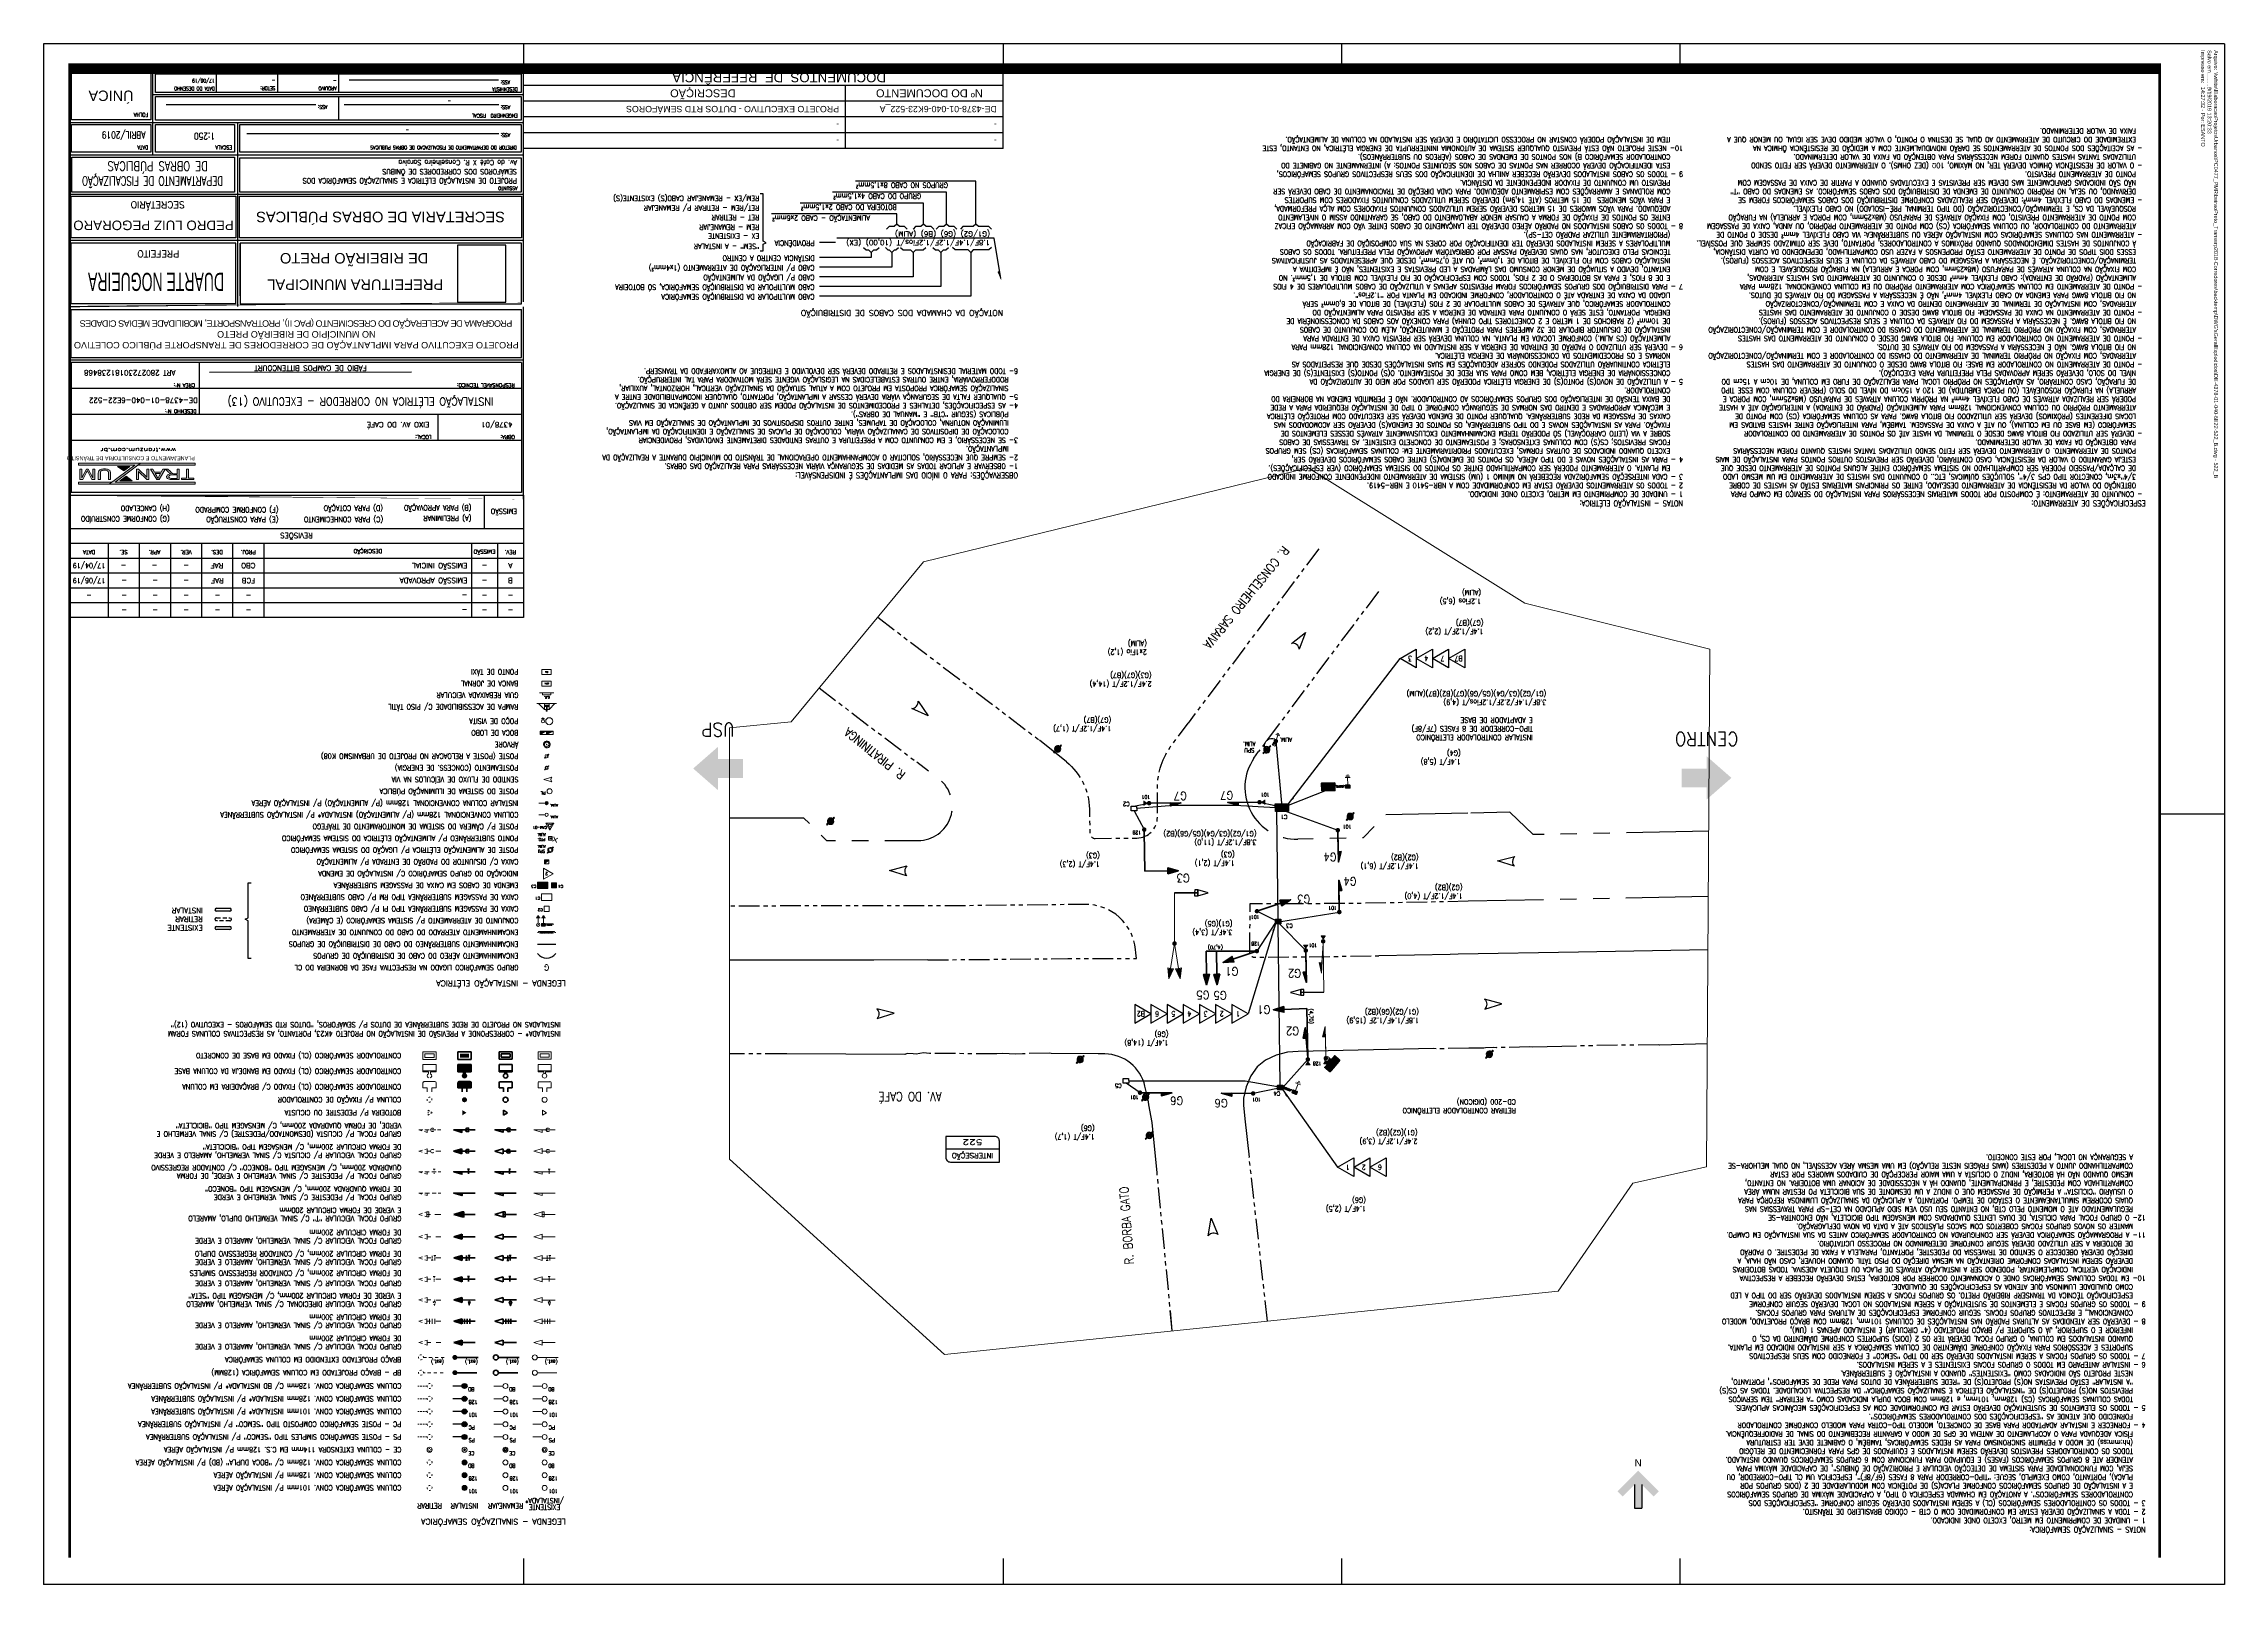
# Model space of a CAD drawing. Extents: x 206651 to 206861, y 7655817 to 7655966.
import ezdxf
from ezdxf.enums import TextEntityAlignment as Align

# ---------------------------------------------------------------- set-up
doc = ezdxf.new("R2010")
doc.units = 0
for name, pattern in [('( Hidden )', [0.375, 0.25, -0.125]), ('HIDDEN', [9.525, 6.35, -3.175]), ('HIDDEN4', [2.38125, 1.5875, -0.79375]), ('PHANTOM', [63.5, 31.75, -6.35, 6.35, -6.35, 6.35, -6.35]), ('PHANTOM4', [15.875, 7.9375, -1.5875, 1.5875, -1.5875, 1.5875, -1.5875]), ('SEM-RET', [0.595312, 0.396875, -0.198437]), ('SEM-RET250', [1.190625, 0.79375, -0.396875])]:
    doc.linetypes.add(name, pattern=pattern)
doc.layers.get('Defpoints').update_dxf_attribs({"color": 253, "lineweight": 0})
for name, color, linetype in [('A-FORMATO', 8, 'Continuous'), ('BAS_0250Logradouro', 1, 'Continuous'), ('BAS_0250MaodeDirecao', 13, 'Continuous'), ('BAS_Guia', 20, 'PHANTOM4'), ('F-norte', 1, 'Continuous'), ('FIS_(E)Poste', 9, 'Continuous'), ('FOLHA', 7, 'Continuous'), ('FRM-P01', 1, 'Continuous'), ('FRM-P02', 2, 'Continuous'), ('Guia-Linha', 1, 'Continuous'), ('Guia-Projeto', 4, 'PHANTOM'), ('Guia_Rebaixada-Linha', 1, 'PHANTOM4'), ('OBC_(E)Colunas', 20, 'Continuous'), ('SEM_(C)CaboAereo', 40, 'Continuous'), ('SEM_(C)Controlador', 160, 'Continuous'), ('SEM_(C)Emenda', 13, 'Continuous'), ('SEM_(R)Colunas', 15, 'SEM-RET'), ('SEM_(U)CaixasSubt', 40, 'Continuous'), ('SEM_(U)EncaminhaoSubt', 50, 'Continuous'), ('SEM_chamadas', 13, 'Continuous'), ('SEM_fases', 15, 'Continuous'), ('SEM_textos', 15, 'Continuous')]:
    doc.layers.add(name, color=color, linetype=linetype)
doc.layers.add('FIS_(C)Guia', color=7, linetype='PHANTOM4', lineweight=25, true_color=0x000000)
for name, color, linetype, lineweight in [('SEM_(C)Geral', 160, 'Continuous', 40), ('SEM_(E)Colunas', 160, 'Continuous', 20), ('SEM_(R)Controlador', 15, 'SEM-RET250', 13), ('SEM_(R)Geral', 15, 'HIDDEN', 15)]:
    doc.layers.add(name, color=color, linetype=linetype, lineweight=lineweight)
doc.styles.add('ARIAL', font='arial.ttf')
doc.styles.add('ROMANC', font='romanc__.ttf')
doc.styles.add('ROMANS', font='romans__.ttf', dxfattribs={"height": 0.85})
doc.styles.get("Standard").update_dxf_attribs({"font": 'arial.ttf'})
doc.styles.add('STYLE3', font='arial.ttf')
doc.styles.add('TRZ_TEXTOS', font='romans.shx', dxfattribs={"width": 0.8})
doc.styles.add('TZ_PGT_R080', font='romans.shx', dxfattribs={"width": 0.8})
doc.styles.add('TZ_PGT_R090', font='romans.shx', dxfattribs={"width": 0.9})
doc.styles.add('TZ_ROMANS', font='romans.shx')
doc.styles.add('TZ_TXT', font='txt.shx')
doc.dimstyles.new('Tranzum', dxfattribs={"dimtxt": 0.4, "dimasz": 0.3, "dimexe": 0.2, "dimexo": 0.5, "dimgap": 0.09, "dimtad": 1, "dimdec": 1, "dimzin": 0, "dimtxsty": 'TZ_TXT', "dimblk": 'OBLIQUE', "dimcen": 0.09, "dimadec": 0, "dimazin": 0, "dimtfac": 1, "dimtdec": 1, "dimtofl": 0, "dimtmove": 0, "dimatfit": 3, "dimldrblk": 'setinha', "dimfxl": 0.2, "dimtolj": 1, "dimtzin": 0, "dimarcsym": 0})

# ---------------------------------------------------------------- blocks, each defined once
blk = doc.blocks.new('*U214')
at = {"layer": 'SEM_(R)Colunas'}
h = blk.add_hatch(color=255, dxfattribs=at)
h.dxf.hatch_style = 1
edge = h.paths.add_edge_path()
edge.add_arc((0, 0), 0.22, 270, 450)
edge.add_arc((0, 0), 0.22, 90, 270)
at = {"layer": 'SEM_(R)Colunas', "color": 0, "linetype": 'ByBlock', "const_width": 0.037, "flags": 128}
blk.add_lwpolyline([(0, -0.19, 1), (0, 0.19, 1)], format="xyb", close=True, dxfattribs=at)
at = {"layer": 'SEM_textos', "style": 'TZ_PGT_R090', "width": 0.9}
for tag, p in [('AEREO', (-0.42, -0.43)), ('SUBTERRANEO', (0.47, -0.5))]:
    blk.add_attdef(tag, text='', height=0.35, dxfattribs=at).set_placement(p, align=Align.MIDDLE_CENTER)
blk = doc.blocks.new('*E242')
blk.add_line((0.2, 0), (4.9, 0))
at = {"layer": 'SEM_textos', "style": 'TRZ_TEXTOS'}
blk.add_attdef('BRACO', (4.9, -0.23), '', height=0.35, rotation=180, dxfattribs=at)
blk = doc.blocks.new('*E243')
blk.add_lwpolyline([(0, 0), (0, -1.93), (0.28, -1.93), (0.28, -2.23), (0, -3.23), (-0.28, -2.23), (-0.28, -1.93), (0, -1.93), (0, -2.23), (-0.28, -2.23), (0.28, -2.23), (0, -2.23)], close=True)
at = {"style": 'ROMANS'}
for tag, p, flags in [('TIPO', (0.43, -0.91), 3), ('SITUACAO', (0.43, -1.9), 1), ('MODELO', (0.43, -1.36), 7)]:
    blk.add_attdef(tag, p, '', height=0.36, dxfattribs=dict(at, flags=flags))
blk = doc.blocks.new('*E244')
blk.add_lwpolyline([(0.2, 0), (2.43, 0), (2.43, 0.28), (3.43, 0), (2.43, -0.28), (2.43, 0)])
at = {"color": 255}
blk.add_solid([(3.31, 0), (2.47, -0.24), (2.47, 0.24)], dxfattribs=at)
blk = doc.blocks.new('*E245')
blk.add_lwpolyline([(0.2, 0), (2.43, 0), (2.43, 0.28), (3.43, 0), (2.43, -0.28), (2.43, 0)])
at = {"color": 255}
blk.add_solid([(3.31, 0), (2.47, -0.24), (2.47, 0.24)], dxfattribs=at)
blk = doc.blocks.new('GF-Pededestre_(R)_tz')
blk.add_line((0.2, 0), (2.07, 0))
blk.add_lwpolyline([(2.07, 0), (2.07, -0.28), (3.07, 0), (0.2, 0)])
at = {"color": 255}
blk.add_solid([(2.11, -0.23), (2.11, -0.03), (2.95, -0.02)], dxfattribs=at)
blk = doc.blocks.new('*U219')
at = {"layer": 'SEM_(R)Geral'}
h = blk.add_hatch(color=255, dxfattribs=at)
h.dxf.hatch_style = 1
edge = h.paths.add_edge_path()
edge.add_line((0.19, -0.04), (0.49, -0.24))
edge.add_arc((0.52, -0.2), 0.05, 236.013, 360)
edge.add_line((0.57, -0.2), (0.57, 0.2))
edge.add_arc((0.52, 0.2), 0.05, 0, 123.987)
edge.add_line((0.49, 0.24), (0.19, 0.04))
edge.add_arc((0.22, 0), 0.05, 123.987, 236.013)
at = {"layer": 'SEM_(R)Geral', "color": 0, "linetype": 'ByBlock', "ltscale": 0.5, "const_width": 0.037}
blk.add_lwpolyline([(0.21, -0.02), (0.5, -0.22, 0.600783), (0.54, -0.2), (0.54, 0.2, 0.600783), (0.5, 0.22), (0.21, 0.02, 0.531855)], format="xyb", close=True, dxfattribs=at)
blk = doc.blocks.new('*E246')
blk.add_line((0.2, 0), (4.9, 0))
at = {"layer": 'SEM_textos', "style": 'TRZ_TEXTOS'}
blk.add_attdef('BRACO', (4.9, -0.23), '', height=0.35, rotation=180, dxfattribs=at)
blk = doc.blocks.new('*E247')
blk.add_lwpolyline([(0, 0), (0, -1.93), (0.28, -1.93), (0.28, -2.23), (0, -3.23), (-0.28, -2.23), (-0.28, -1.93), (0, -1.93), (0, -2.23), (-0.28, -2.23), (0.28, -2.23), (0, -2.23)], close=True)
at = {"style": 'ROMANS'}
for tag, p, flags in [('TIPO', (0.43, -0.91), 3), ('SITUACAO', (0.43, -1.9), 1), ('MODELO', (0.43, -1.36), 7)]:
    blk.add_attdef(tag, p, '', height=0.36, dxfattribs=dict(at, flags=flags))
blk = doc.blocks.new('*U221')
at = {"layer": 'SEM_(R)Colunas'}
h = blk.add_hatch(color=255, dxfattribs=at)
h.dxf.hatch_style = 1
edge = h.paths.add_edge_path()
edge.add_arc((0, 0), 0.12, 270, 450)
edge.add_arc((0, 0), 0.12, 90, 270)
at = {"layer": 'SEM_(R)Colunas', "color": 0, "linetype": 'ByBlock', "const_width": 0.037, "flags": 128}
blk.add_lwpolyline([(0, -0.1, 1), (0, 0.1, 1)], format="xyb", close=True, dxfattribs=at)
at = {"layer": 'SEM_textos', "style": 'TZ_PGT_R090', "width": 0.9}
blk.add_attdef('AEREO', text='', height=0.35, dxfattribs=at).set_placement((0.56, -0.42), align=Align.MIDDLE_CENTER)
blk = doc.blocks.new('*E248')
at = {"color": 18, "lineweight": 18, "true_color": 0x000000}
for p, q in [((1.5, -0.86), (1, -0.86)), ((1.42, -0.99), (1.08, -0.99)), ((1.33, -1.11), (1.17, -1.11))]:
    blk.add_line(p, q, dxfattribs=at)
at = {"color": 18, "lineweight": 25, "true_color": 0x000000}
blk.add_lwpolyline([(0, 0), (0, 0, 0.197723), (0.06, -0.09, 0.000056), (0.06, -0.09, 0.000091), (0.06, -0.09, 0.170042), (0.14, -0.13, 0.170042), (0.23, -0.09, 0.304362), (0.28, 0.06, 0.749797), (0.19, 0.06, 0.304095), (0.23, -0.09, 0.350348), (0.41, -0.09, 0.304156), (0.46, 0.06, 0.749797), (0.36, 0.06, 0.304095), (0.41, -0.09, 0.35031), (0.59, -0.09, 0.304156), (0.63, 0.06, 0.749797), (0.54, 0.06, 0.304095), (0.59, -0.09, 0.35031), (0.76, -0.09, 0.304156), (0.81, 0.06, 0.749797), (0.72, 0.06, 0.304095), (0.76, -0.09, 0.35031), (0.94, -0.09, 0.197854), (0.99, 0), (1, 0)], format="xyb", dxfattribs=at)
blk.add_lwpolyline([(0, 0), (0, 0)])
blk.add_lwpolyline([(0, 0), (0, 0)])
at = {"color": 18, "lineweight": 18, "true_color": 0x000000}
blk.add_lwpolyline([(1, -0.07, 0.414214), (1.1, -0.17), (1.4, -0.17, 0.414214), (1.5, -0.07), (1.5, 0.07, 0.414214), (1.4, 0.17), (1.1, 0.17, 0.414214), (1, 0.07)], format="xyb", close=True, dxfattribs=at)
blk.add_lwpolyline([(1.25, -0.86), (1.25, -0.17)], dxfattribs=at)
blk = doc.blocks.new('_Oblique')
at = {"color": 0, "lineweight": -2}
blk.add_line((-0.5, -0.5), (0.5, 0.5), dxfattribs=at)
blk = doc.blocks.new('setinha')
at = {"color": 0}
blk.add_solid([(-2.4, 0.37), (0, 0), (-2.4, 0)], dxfattribs=at)
blk = doc.blocks.new('IDemenda')
at = {"color": 0}
blk.add_lwpolyline([(-1.04, -0.6), (0, 0), (-1.04, 0.6)], close=True, dxfattribs=at)
at = {"color": 0, "lineweight": -2}
blk.add_attdef('EM', text='', height=0.35, dxfattribs=at).set_placement((-0.63, 0), align=Align.MIDDLE_CENTER)
blk = doc.blocks.new('*E249')
at = {"color": 18, "lineweight": 18, "true_color": 0x000000}
for p, q in [((1.5, -0.86), (1, -0.86)), ((1.42, -0.99), (1.08, -0.99)), ((1.33, -1.11), (1.17, -1.11))]:
    blk.add_line(p, q, dxfattribs=at)
at = {"color": 18, "lineweight": 25, "true_color": 0x000000}
blk.add_lwpolyline([(0, 0), (0, 0, 0.197723), (0.06, -0.09, 0.000056), (0.06, -0.09, 0.000091), (0.06, -0.09, 0.170042), (0.14, -0.13, 0.170042), (0.23, -0.09, 0.304362), (0.28, 0.06, 0.749797), (0.19, 0.06, 0.304095), (0.23, -0.09, 0.350348), (0.41, -0.09, 0.304156), (0.46, 0.06, 0.749797), (0.36, 0.06, 0.304095), (0.41, -0.09, 0.35031), (0.59, -0.09, 0.304156), (0.63, 0.06, 0.749797), (0.54, 0.06, 0.304095), (0.59, -0.09, 0.35031), (0.76, -0.09, 0.304156), (0.81, 0.06, 0.749797), (0.72, 0.06, 0.304095), (0.76, -0.09, 0.35031), (0.94, -0.09, 0.197854), (0.99, 0), (1, 0)], format="xyb", dxfattribs=at)
blk.add_lwpolyline([(0, 0), (0, 0)])
blk.add_lwpolyline([(0, 0), (0, 0)])
at = {"color": 18, "lineweight": 18, "true_color": 0x000000}
blk.add_lwpolyline([(1, -0.07, 0.414214), (1.1, -0.17), (1.4, -0.17, 0.414214), (1.5, -0.07), (1.5, 0.07, 0.414214), (1.4, 0.17), (1.1, 0.17, 0.414214), (1, 0.07)], format="xyb", close=True, dxfattribs=at)
blk.add_lwpolyline([(1.25, -0.86), (1.25, -0.17)], dxfattribs=at)
blk = doc.blocks.new('*U225')
blk.add_lwpolyline([(0.01, -0.23), (0.84, 0), (0.01, 0.24, -0.424846)], format="xyb", close=True)
blk = doc.blocks.new('*U227')
at = {"layer": 'SEM_(R)Controlador'}
h = blk.add_hatch(color=255, dxfattribs=at)
h.dxf.hatch_style = 1
h.paths.add_polyline_path([(0.57, -0.35), (0.19, -0.35), (0.19, 0, -0.414214), (0, -0.2, -0.414214), (-0.2, 0), (-0.2, -0.35), (-0.58, -0.35), (-0.58, -0.8, 0.414214), (-0.48, -0.9), (0.47, -0.9, 0.414214), (0.57, -0.8)])
h.paths.add_polyline_path([(-0.2, 0), (-0.22, 0), (-0.22, -0.32), (-0.6, -0.32), (-0.6, -0.8, 0.414214), (-0.48, -0.92), (0.47, -0.92, 0.414214), (0.6, -0.8), (0.6, -0.32), (0.22, -0.32), (0.22, 0), (0.19, 0), (0.19, -0.35), (0.57, -0.35), (0.57, -0.8, -0.414214), (0.47, -0.9), (-0.48, -0.9, -0.414214), (-0.58, -0.8), (-0.58, -0.35), (-0.2, -0.35)])
at = {"layer": 'SEM_(R)Controlador', "color": 0, "linetype": 'ByBlock', "const_width": 0.037, "flags": 128}
blk.add_lwpolyline([(-0.2, 0), (-0.2, -0.35), (-0.58, -0.35), (-0.58, -0.8, 0.414214), (-0.48, -0.9), (0.47, -0.9, 0.414214), (0.57, -0.8), (0.57, -0.35), (0.19, -0.35), (0.19, 0)], format="xyb", dxfattribs=at)
blk = doc.blocks.new('*E250')
at = {"color": 0}
blk.add_lwpolyline([(-0.635, 0.37), (0.635, 0.37), (0.635, -0.37), (-0.635, -0.37)], close=True, dxfattribs=at)
blk = doc.blocks.new('CxPI_tz')
blk.add_lwpolyline([(0.26, 0.23), (0.26, -0.23), (-0.26, -0.23), (-0.26, 0.23)], close=True)
blk = doc.blocks.new('*E251')
at = {"color": 18, "linetype": 'Continuous', "lineweight": 18, "true_color": 0x000000}
for p, q in [((0.25, -0.86), (-0.25, -0.86)), ((0.17, -0.99), (-0.17, -0.99)), ((0.08, -1.11), (-0.08, -1.11))]:
    blk.add_line(p, q, dxfattribs=at)
blk.add_lwpolyline([(0, -0.86), (0, -0.27)], dxfattribs=at)
blk = doc.blocks.new('disjuntor_bipolar-DE')
at = {"lineweight": 18, "true_color": 0x000000}
blk.add_hatch(color=18, dxfattribs=at).paths.add_polyline_path([(0.19, 0.68), (-0.2, 0.29), (0.19, 0.29)])
at = {"color": 18, "lineweight": 18, "true_color": 0x000000}
blk.add_lwpolyline([(-0.2, 0.29), (0.19, 0.29), (0.19, 0.68), (-0.2, 0.68)], close=True, dxfattribs=at)
blk.add_lwpolyline([(-0.2, 0.29), (0.19, 0.68)], dxfattribs=at)
blk = doc.blocks.new('*U2245')
at = {"layer": 'SEM_(E)Colunas'}
h = blk.add_hatch(color=255, dxfattribs=at)
h.dxf.hatch_style = 1
edge = h.paths.add_edge_path()
edge.add_arc((0, 0), 0.195, 270, 450)
edge.add_arc((0, 0), 0.195, 90, 270)
at = {"layer": 'SEM_(E)Colunas', "color": 0, "linetype": 'ByBlock', "const_width": 0.05, "flags": 128}
blk.add_lwpolyline([(0, -0.19, 1), (0, 0.19, 1)], format="xyb", close=True, dxfattribs=at)
at = {"layer": 'SEM_textos', "style": 'TZ_PGT_R090', "width": 0.9}
for tag, p in [('AEREO', (0.47, 0.5)), ('SUBTERRANEO', (0.47, -0.5))]:
    blk.add_attdef(tag, text='', height=0.35, dxfattribs=at).set_placement(p, align=Align.MIDDLE_CENTER)
blk = doc.blocks.new('Poste_tz')
h = blk.add_hatch(color=255)
edge = h.paths.add_edge_path(flags=0)
edge.add_arc((0, 0), 0.31, 0, 360)
edge = h.paths.add_edge_path(flags=16)
edge.add_arc((0, 0), 0.37, 0, 360)
edge = h.paths.add_edge_path()
edge.add_arc((0, 0), 0.472, 228.0244, 401.4261)
edge.add_line((0.35, 0.31), (0.59, 0.55))
edge.add_line((0.59, 0.55), (0.55, 0.6))
edge.add_line((0.55, 0.6), (0.31, 0.36))
edge.add_arc((0, 0), 0.47, 49.103, 220.3474)
edge.add_line((-0.36, -0.3), (-0.6, -0.54))
edge.add_line((-0.6, -0.54), (-0.55, -0.58))
edge.add_line((-0.55, -0.58), (-0.32, -0.35))
blk.add_lwpolyline([(-0.31, -0.39, 0.891889), (0.39, 0.31), (0.64, 0.55), (0.55, 0.64), (0.31, 0.4, 0.875912), (-0.4, -0.3), (-0.64, -0.54), (-0.55, -0.63)], format="xyb", close=True)
blk.add_circle((0, 0), 0.34)
blk = doc.blocks.new('*E239')
at = {"layer": 'BAS_Guia', "elevation": 8382.56, "flags": 128}
for points in [[(170.26, 297.79), (177.32, 234.56)], [(206.96, 301.59), (212.83, 240.68)], [(206.96, 301.59), (208.59, 284.61)], [(127.5, 16.52), (173.75, 78.25)], [(343.16, 53.7), (305.48, 82.34)], [(150.48, 0), (200.9, 67.28)], [(320.56, 26.44), (258.16, 73.85)]]:
    blk.add_lwpolyline(points, dxfattribs=at)
at = {"layer": 'FIS_(C)Guia', "elevation": 8382.56, "flags": 128}
for points in [[(92.82, 135.93), (136, 136.79), (177.1, 136.98), (177.16, 155.53, 0.41802), (175.14, 157.53), (127.25, 156.99)], [(301.24, 158.53), (301.24, 158.53), (247.3, 158.05), (247.3, 158.05), (220.82, 158), (221.03, 155.81), (221.15, 154.51, 0.389369), (240.47, 137.15), (263.92, 137.4), (289.49, 137.68), (377.69, 137.77)], [(247.78, 82.23, -0.220402), (238.92, 100.38), (238.74, 109.75, 0.411496), (236.72, 111.71), (220.62, 111.54, 0.41087), (212.7, 103.55), (212.69, 92.32, -0.161985), (207.1, 75.55), (200.9, 67.28)]]:
    blk.add_lwpolyline(points, format="xyb", dxfattribs=at)
at = {"layer": 'Guia-Linha', "elevation": 8382.56, "flags": 128}
for points in [[(212.83, 240.68), (214.72, 221.18), (215.96, 214.43), (216.15, 213.27), (216.95, 209.73)], [(105.25, 192.82), (106.22, 192.74), (158.41, 193.79), (162.5, 194.11), (166.93, 195.23), (171.01, 197.18), (174.28, 199.71), (176.63, 203.17), (178.47, 207.44), (179.5, 211.89), (179.49, 214.51), (178.96, 219.84), (177.32, 234.56)], [(235.56, 194.76), (253.73, 194.65), (254.2, 194.55)], [(264.71, 194.7), (267.47, 194.87), (272.38, 194.57), (274.69, 194.73)], [(300.54, 194.64), (302.88, 194.41), (305.68, 194.93), (306.93, 194.7), (309.18, 194.57)], [(309.18, 194.57), (310.11, 194.96), (355.61, 194.71), (356.02, 194.74)], [(0.62, 190.92), (19.13, 191.37), (19.43, 191.24)], [(51.11, 191.75), (68.11, 192.18), (69.06, 192.09)], [(82.03, 192.37), (82.93, 192.34), (86.2, 192.45), (86.83, 192.53)], [(0.39, 154.69), (50.28, 155.51), (96.75, 156.38)], [(96.75, 156.38), (99.79, 156.43), (127.25, 156.99)], [(301.24, 158.53), (301.24, 158.53), (322.03, 158.59), (367.88, 158.63), (377.69, 158.63)]]:
    blk.add_lwpolyline(points, dxfattribs=at)
at = {"layer": 'Guia-Projeto'}
blk.add_line((175.46, 80.74, 12574.88), (173.75, 78.25, 12574.88), dxfattribs=at)
at = {"layer": 'Guia-Projeto', "elevation": 8382.56, "flags": 128}
for points in [[(216.95, 209.73), (217.51, 207.26, 0.348833), (233.01, 194.78), (235.56, 194.76)], [(175.46, 80.74, 0.610139), (158.56, 112.04)], [(377.69, 103.77), (349.13, 103.74), (340.32, 112.53), (304.97, 112.49, 0.717981), (296.99, 88.78), (305.48, 82.34)]]:
    blk.add_lwpolyline(points, format="xyb", dxfattribs=at)
for points in [[(0.27, 134.08), (92.82, 135.93)], [(0.11, 108.87), (67.77, 110.22), (76.74, 101.6), (92.93, 101.92)], [(92.93, 101.92), (124.73, 102.56), (133.35, 111.53), (158.56, 112.04)], [(247.78, 82.23), (258.16, 73.85)]]:
    blk.add_lwpolyline(points, dxfattribs=at)
at = {"layer": 'Guia_Rebaixada-Linha', "elevation": 8382.56, "flags": 128}
for points in [[(254.2, 194.55), (264.71, 194.7)], [(274.69, 194.73), (300.54, 194.64)], [(356.02, 194.74), (377.68, 194.8)], [(19.43, 191.24), (50.68, 191.68)], [(69.06, 192.09), (82.03, 192.37)], [(86.83, 192.53), (92.64, 192.62)], [(92.64, 192.62), (105.25, 192.82), (105.25, 192.82)]]:
    blk.add_lwpolyline(points, dxfattribs=at)
at = {"layer": 'FIS_(E)Poste', "xscale": 2.399999925539998, "yscale": 2.399999925539998, "zscale": 3.999999875899996}
for p in [(215.87, 226.16, 8382.56), (217.25, 211.42, 8382.56), (84.68, 194.91, 8382.56), (242.49, 196.91, 8382.56), (138.36, 103.24, 8382.56), (338.75, 105.03, 8382.56), (170.51, 77.48, 8382.56), (251.18, 77.18, 8382.56)]:
    blk.add_blockref('Poste_tz', p, dxfattribs=at)
blk = doc.blocks.new('GFV-200_(C)_tz')
blk.add_lwpolyline([(0, 0), (0, -2.23), (0.28, -2.23), (0, -3.23), (-0.28, -2.23), (0, -2.23)])
blk.add_solid([(0, -3.23), (-0.28, -2.23), (0.28, -2.23)])
blk = doc.blocks.new('GF-Pededestre_(C)_tz')
blk.add_line((0.2, 0), (2.07, 0))
blk.add_lwpolyline([(2.07, 0), (2.07, -0.28), (3.07, 0), (0.2, 0)])
blk.add_solid([(2.07, -0.28), (2.07, 0), (3.07, 0)])
blk = doc.blocks.new('*U2262')
at = {"layer": 'SEM_(C)Geral', "linetype": 'ByBlock', "ltscale": 0.5}
h = blk.add_hatch(color=0, dxfattribs=at)
h.dxf.hatch_style = 1
edge = h.paths.add_edge_path()
edge.add_line((0.19, -0.04), (0.49, -0.24))
edge.add_arc((0.52, -0.2), 0.05, 236.013, 360)
edge.add_line((0.57, -0.2), (0.57, 0.2))
edge.add_arc((0.52, 0.2), 0.05, 0, 123.987)
edge.add_line((0.49, 0.24), (0.19, 0.04))
edge.add_arc((0.22, 0), 0.05, 123.987, 236.013)
at = {"layer": 'SEM_(C)Geral', "color": 0, "linetype": 'ByBlock', "ltscale": 0.5, "const_width": 0.07}
blk.add_lwpolyline([(0.21, -0.01), (0.51, -0.21, 0.600783), (0.53, -0.2), (0.53, 0.2, 0.600783), (0.51, 0.21), (0.21, 0.01, 0.531855)], format="xyb", close=True, dxfattribs=at)
blk = doc.blocks.new('*U120')
at = {"layer": 'SEM_(E)Colunas'}
h = blk.add_hatch(color=255, dxfattribs=at)
h.dxf.hatch_style = 1
edge = h.paths.add_edge_path()
edge.add_arc((0, 0), 0.195, 270, 450)
edge.add_arc((0, 0), 0.195, 90, 270)
at = {"layer": 'SEM_(E)Colunas', "color": 0, "linetype": 'ByBlock', "const_width": 0.05, "flags": 128}
blk.add_lwpolyline([(0, -0.19, 1), (0, 0.19, 1)], format="xyb", close=True, dxfattribs=at)
at = {"layer": 'SEM_textos', "style": 'TZ_PGT_R090', "width": 0.9}
for tag, p in [('AEREO', (0.47, 0.5)), ('SUBTERRANEO', (0.31, -0.59))]:
    blk.add_attdef(tag, text='', height=0.35, dxfattribs=at).set_placement(p, align=Align.MIDDLE_CENTER)
blk = doc.blocks.new('*U121')
at = {"layer": 'SEM_(E)Colunas'}
h = blk.add_hatch(color=255, dxfattribs=at)
h.dxf.hatch_style = 1
edge = h.paths.add_edge_path()
edge.add_arc((0, 0), 0.195, 270, 450)
edge.add_arc((0, 0), 0.195, 90, 270)
at = {"layer": 'SEM_(E)Colunas', "color": 0, "linetype": 'ByBlock', "const_width": 0.05, "flags": 128}
blk.add_lwpolyline([(0, -0.19, 1), (0, 0.19, 1)], format="xyb", close=True, dxfattribs=at)
at = {"layer": 'SEM_textos', "style": 'TZ_PGT_R090', "width": 0.9}
for tag, p in [('AEREO', (0.47, 0.5)), ('SUBTERRANEO', (-0.55, -0.72))]:
    blk.add_attdef(tag, text='', height=0.35, dxfattribs=at).set_placement(p, align=Align.MIDDLE_CENTER)
blk = doc.blocks.new('*U2294')
at = {"layer": 'SEM_(E)Colunas'}
h = blk.add_hatch(color=255, dxfattribs=at)
h.dxf.hatch_style = 1
edge = h.paths.add_edge_path()
edge.add_arc((0, 0), 0.195, 270, 450)
edge.add_arc((0, 0), 0.195, 90, 270)
at = {"layer": 'SEM_(E)Colunas', "color": 0, "linetype": 'ByBlock', "const_width": 0.05, "flags": 128}
blk.add_lwpolyline([(0, -0.19, 1), (0, 0.19, 1)], format="xyb", close=True, dxfattribs=at)
at = {"layer": 'SEM_textos', "style": 'TZ_PGT_R090', "width": 0.9}
for tag, p in [('AEREO', (0.47, 0.5)), ('SUBTERRANEO', (-0.89, -0.33))]:
    blk.add_attdef(tag, text='', height=0.35, dxfattribs=at).set_placement(p, align=Align.MIDDLE_CENTER)
blk = doc.blocks.new('*U2260')
at = {"layer": 'SEM_(E)Colunas'}
h = blk.add_hatch(color=255, dxfattribs=at)
h.dxf.hatch_style = 1
edge = h.paths.add_edge_path()
edge.add_arc((0, 0), 0.195, 270, 450)
edge.add_arc((0, 0), 0.195, 90, 270)
at = {"layer": 'SEM_(E)Colunas', "color": 0, "linetype": 'ByBlock', "const_width": 0.05, "flags": 128}
blk.add_lwpolyline([(0, -0.19, 1), (0, 0.19, 1)], format="xyb", close=True, dxfattribs=at)
at = {"layer": 'SEM_textos', "style": 'TZ_PGT_R090', "width": 0.9}
for tag, p in [('AEREO', (0.47, 0.5)), ('SUBTERRANEO', (0.65, -0.4))]:
    blk.add_attdef(tag, text='', height=0.35, dxfattribs=at).set_placement(p, align=Align.MIDDLE_CENTER)
blk = doc.blocks.new('*U123')
at = {"layer": 'SEM_(E)Colunas'}
h = blk.add_hatch(color=255, dxfattribs=at)
h.dxf.hatch_style = 1
edge = h.paths.add_edge_path()
edge.add_arc((0, 0), 0.195, 270, 450)
edge.add_arc((0, 0), 0.195, 90, 270)
at = {"layer": 'SEM_(E)Colunas', "color": 0, "linetype": 'ByBlock', "const_width": 0.05, "flags": 128}
blk.add_lwpolyline([(0, -0.19, 1), (0, 0.19, 1)], format="xyb", close=True, dxfattribs=at)
at = {"layer": 'SEM_textos', "style": 'TZ_PGT_R090', "width": 0.9}
for tag, p in [('SUBTERRANEO', (0.17, 0.56)), ('AEREO', (0.47, 0.5))]:
    blk.add_attdef(tag, text='', height=0.35, dxfattribs=at).set_placement(p, align=Align.MIDDLE_CENTER)
blk = doc.blocks.new('*U124')
at = {"layer": 'SEM_(E)Colunas'}
h = blk.add_hatch(color=255, dxfattribs=at)
h.dxf.hatch_style = 1
edge = h.paths.add_edge_path()
edge.add_arc((0, 0), 0.195, 270, 450)
edge.add_arc((0, 0), 0.195, 90, 270)
at = {"layer": 'SEM_(E)Colunas', "color": 0, "linetype": 'ByBlock', "const_width": 0.05, "flags": 128}
blk.add_lwpolyline([(0, -0.19, 1), (0, 0.19, 1)], format="xyb", close=True, dxfattribs=at)
at = {"layer": 'SEM_textos', "style": 'TZ_PGT_R090', "width": 0.9}
for tag, p in [('AEREO', (0.47, 0.5)), ('SUBTERRANEO', (-0.69, -0.51))]:
    blk.add_attdef(tag, text='', height=0.35, dxfattribs=at).set_placement(p, align=Align.MIDDLE_CENTER)
blk = doc.blocks.new('*U125')
at = {"layer": 'SEM_(E)Colunas'}
h = blk.add_hatch(color=255, dxfattribs=at)
h.dxf.hatch_style = 1
edge = h.paths.add_edge_path()
edge.add_arc((0, 0), 0.195, 270, 450)
edge.add_arc((0, 0), 0.195, 90, 270)
at = {"layer": 'SEM_(E)Colunas', "color": 0, "linetype": 'ByBlock', "const_width": 0.05, "flags": 128}
blk.add_lwpolyline([(0, -0.19, 1), (0, 0.19, 1)], format="xyb", close=True, dxfattribs=at)
at = {"layer": 'SEM_textos', "style": 'TZ_PGT_R090', "width": 0.9}
for tag, p in [('SUBTERRANEO', (-0.32, 0.59)), ('AEREO', (0.47, 0.5))]:
    blk.add_attdef(tag, text='', height=0.35, dxfattribs=at).set_placement(p, align=Align.MIDDLE_CENTER)
blk = doc.blocks.new('*U126')
at = {"layer": 'SEM_(E)Colunas'}
h = blk.add_hatch(color=255, dxfattribs=at)
h.dxf.hatch_style = 1
edge = h.paths.add_edge_path()
edge.add_arc((0, 0), 0.195, 270, 450)
edge.add_arc((0, 0), 0.195, 90, 270)
at = {"layer": 'SEM_(E)Colunas', "color": 0, "linetype": 'ByBlock', "const_width": 0.05, "flags": 128}
blk.add_lwpolyline([(0, -0.19, 1), (0, 0.19, 1)], format="xyb", close=True, dxfattribs=at)
at = {"layer": 'SEM_textos', "style": 'TZ_PGT_R090', "width": 0.9}
for tag, p in [('SUBTERRANEO', (0.55, 0.45)), ('AEREO', (0.47, 0.5))]:
    blk.add_attdef(tag, text='', height=0.35, dxfattribs=at).set_placement(p, align=Align.MIDDLE_CENTER)
blk = doc.blocks.new('*U179')
at = {"layer": 'SEM_(E)Colunas'}
h = blk.add_hatch(color=255, dxfattribs=at)
h.dxf.hatch_style = 1
edge = h.paths.add_edge_path()
edge.add_arc((0, 0), 0.195, 270, 450)
edge.add_arc((0, 0), 0.195, 90, 270)
at = {"layer": 'SEM_(E)Colunas', "color": 0, "linetype": 'ByBlock', "const_width": 0.05, "flags": 128}
blk.add_lwpolyline([(0, -0.19, 1), (0, 0.19, 1)], format="xyb", close=True, dxfattribs=at)
at = {"layer": 'SEM_textos', "style": 'TZ_PGT_R090', "width": 0.9}
for tag, p in [('SUBTERRANEO', (-0.9, 0.4)), ('AEREO', (0.47, 0.5))]:
    blk.add_attdef(tag, text='', height=0.35, dxfattribs=at).set_placement(p, align=Align.MIDDLE_CENTER)
blk = doc.blocks.new('*U180')
at = {"layer": 'SEM_(E)Colunas'}
h = blk.add_hatch(color=255, dxfattribs=at)
h.dxf.hatch_style = 1
edge = h.paths.add_edge_path()
edge.add_arc((0, 0), 0.195, 270, 450)
edge.add_arc((0, 0), 0.195, 90, 270)
at = {"layer": 'SEM_(E)Colunas', "color": 0, "linetype": 'ByBlock', "const_width": 0.05, "flags": 128}
blk.add_lwpolyline([(0, -0.19, 1), (0, 0.19, 1)], format="xyb", close=True, dxfattribs=at)
at = {"layer": 'SEM_textos', "style": 'TZ_PGT_R090', "width": 0.9}
for tag, p in [('AEREO', (0.47, 0.5)), ('SUBTERRANEO', (0.12, -0.71))]:
    blk.add_attdef(tag, text='', height=0.35, dxfattribs=at).set_placement(p, align=Align.MIDDLE_CENTER)
blk = doc.blocks.new('*U181')
at = {"layer": 'SEM_(E)Colunas'}
h = blk.add_hatch(color=255, dxfattribs=at)
h.dxf.hatch_style = 1
edge = h.paths.add_edge_path()
edge.add_arc((0, 0), 0.195, 270, 450)
edge.add_arc((0, 0), 0.195, 90, 270)
at = {"layer": 'SEM_(E)Colunas', "color": 0, "linetype": 'ByBlock', "const_width": 0.05, "flags": 128}
blk.add_lwpolyline([(0, -0.19, 1), (0, 0.19, 1)], format="xyb", close=True, dxfattribs=at)
at = {"layer": 'SEM_textos', "style": 'TZ_PGT_R090', "width": 0.9}
for tag, p in [('SUBTERRANEO', (0.72, 0.29)), ('AEREO', (0.47, 0.5))]:
    blk.add_attdef(tag, text='', height=0.35, dxfattribs=at).set_placement(p, align=Align.MIDDLE_CENTER)
blk = doc.blocks.new('*E241')
at = {"layer": 'SEM_(C)Geral'}
h = blk.add_hatch(color=255, dxfattribs=at)
h.paths.add_polyline_path([(13.3, 2.89), (8.5, 2.81), (8.54, 0.12), (13.34, 0.2)])
h.paths.add_polyline_path([(12.75, 2.32), (9.07, 2.26), (9.09, 0.69), (12.78, 0.75)], flags=16)
blk.add_hatch(color=256, dxfattribs=at).paths.add_polyline_path([(12.64, 2.2), (9.19, 2.14), (9.21, 0.81), (12.66, 0.86)])
for p, q in [((18.8, 105.8, 0), (19.16, 87, 0)), ((39.26, 64.84, 0), (58.06, 64.87, 0)), ((81.86, 18.8, 0), (81.7, 34, 0))]:
    blk.add_line(p, q, dxfattribs=at)
at = {"layer": 'SEM_(C)Geral', "elevation": 0}
for points in [[(39.21, 65.1), (47.66, 67.91), (47.3, 68.98), (51.48, 69.19), (48.01, 66.85), (47.66, 67.91)], [(37.65, 49.19), (29.23, 46.31), (29.59, 45.25), (25.42, 45.01), (28.87, 47.37), (29.23, 46.31)]]:
    blk.add_lwpolyline(points, dxfattribs=at)
for points in [[(13.42, 3.01), (8.38, 2.93), (8.43, 0), (13.47, 0.08)], [(12.69, 2.26), (9.13, 2.2), (9.15, 0.75), (12.72, 0.81)]]:
    blk.add_lwpolyline(points, close=True, dxfattribs=at)
at = {"layer": 'SEM_(C)Geral'}
for points in [[(51.48, 69.19, 0), (48.01, 66.85, 0), (47.3, 68.98, 0)], [(25.42, 45.01, 0), (28.87, 47.37, 0), (29.59, 45.25, 0)]]:
    blk.add_solid(points, dxfattribs=at)
at = {"layer": 'SEM_(C)Geral', "extrusion": (0, 0, -1), "zscale": -3.999999875899996}
for p, xscale, yscale, rotation in [((-39.87, 119.69, 0), 3.999999875899993, 3.999999875899993, 180.3672460414215), ((-18.79, 106.6, 0), 3.999999875899996, 3.999999875899996, 265.3238886214345), ((-7.24, 18.22, 0), 3.999999875899997, 3.999999875899997, 88.92716689405997), ((-37.42, 7.43, 0), 3.999999875899996, 3.999999875899996, 179.5079073002794)]:
    blk.add_blockref('GF-Pededestre_(C)_tz', p, dxfattribs=dict(at, xscale=xscale, yscale=yscale, rotation=rotation))
at = {"layer": 'SEM_(C)Geral'}
for name, p, xscale, yscale, zscale, rotation in [('GF-Pededestre_(C)_tz', (83.51, 119.41, 0), 3.999999875899996, 3.999999875899996, 3.999999875899996, 179.6327537980375), ('*U2262', (18.79, 106.6, 0), 3.999999875899996, 3.999999875899996, 3.999999875899996, 91.07283311149358), ('GFV-200_(C)_tz', (19.16, 87, 0), 3.999999875899996, 3.999999875899996, 3.999999875899996, 91.97520222510062), ('GF-Pededestre_(C)_tz', (19.58, 64.6, 0), 3.999999875899993, 3.999999875899993, 3.999999875899993, 91.07283311213645), ('GFV-200_(C)_tz', (54.06, 64.86, 0), 3.999999875899997, 3.999999875899997, 3.999999875899997, 181.070322035338), ('GFV-200_(C)_tz', (58.06, 64.87, 0), 3.999999875899997, 3.999999875899997, 3.999999875899997, 181.070322035338), ('*U2262', (19.58, 64.6, 0), 3.999999875899997, 3.999999875899997, 3.999999875899997, 271.0728331114935), ('GF-Pededestre_(C)_tz', (6.65, 49.77, 0), 3.999999875899997, 3.999999875899997, 3.999999875899997, 271.0728331122746), ('GFV-200_(C)_tz', (81.7, 34, 0), 3.999999875899996, 3.999999875899996, 3.999999875899996, 270.6115793747348), ('*U2262', (37.42, 7.43, 0), 3.999999875899994, 3.999999875899994, 3.999999875899994, 180.4920929152331), ('GF-Pededestre_(C)_tz', (80, 7.8, 0), 3.999999875899994, 3.999999875899994, 3.999999875899994, 180.492092915876), ('*U2262', (80, 7.8, 0), 3.999999875899994, 3.999999875899994, 3.999999875899994, 0.4920929152331162)]:
    blk.add_blockref(name, p, dxfattribs=dict(at, xscale=xscale, yscale=yscale, zscale=zscale, rotation=rotation))
at = {"layer": 'SEM_(E)Colunas', "xscale": 3.999999875899996, "yscale": 3.999999875899996, "zscale": 3.999999875899996}
for name, p, values in [('*U125', (39.87, 119.69, 0), {'SUBTERRANEO': '101'}), ('*U126', (83.51, 119.41, 0), {'SUBTERRANEO': '101'}), ('*U179', (18.79, 106.6, 0), {'SUBTERRANEO': '128'}), ('*U124', (19.58, 64.6, 0), {'SUBTERRANEO': '101'}), ('*U180', (38.46, 64.84, 0), {'SUBTERRANEO': '128'}), ('*U2260', (6.65, 49.77, 0), {'SUBTERRANEO': '101'}), ('*U123', (38.41, 49.45, 0), {'SUBTERRANEO': '101'}), ('*U2294', (7.24, 18.22, 0), {'SUBTERRANEO': '101'}), ('*U181', (81.87, 18, 0), {'SUBTERRANEO': '128'}), ('*U120', (80, 7.8, 0), {'SUBTERRANEO': '101'}), ('*U121', (37.42, 7.43, 0), {'SUBTERRANEO': '101'})]:
    blk.add_blockref(name, p, dxfattribs=at).add_auto_attribs(values)
at = {"layer": 'SEM_fases', "color": 160, "lineweight": 25, "char_height": 3.2, "attachment_point": 1, "rotation": 360, "style": 'TZ_PGT_R090'}
for s, insert in [('G6', (49.72, 125.06, 0)), ('G6', (66.84, 124.13, 0)), ('G2', (22.17, 97.23, 0)), ('G1', (33.24, 89.02, 0)), ('G5', (50.11, 83.51, 0)), ('G5', (56.73, 83.35, 0)), ('G2', (21.42, 75.02, 0)), ('G1', (45.57, 74.28, 0)), ('G3', (17.86, 46.38, 0)), ('G4', (0, 39.53, 0)), ('G3', (64.34, 38.29, 0)), ('G4', (7.72, 30.18, 0)), ('G7', (47.56, 6.43, 0)), ('G7', (65.46, 6.58, 0))]:
    blk.add_mtext_dynamic_manual_height_columns(s, width=5.1713, gutter_width=60, heights=[3.43], dxfattribs=dict(at, insert=insert))
at = {"layer": 'SEM_textos', "style": 'TRZ_TEXTOS', "width": 1}
for rotation, oblique, p in [(91.07283, 360, (18.22, 86.99, 0)), (0.07753, 0, (51.52, 62.73, 0))]:
    blk.add_text('(4,70)', height=1.4, rotation=rotation, dxfattribs=dict(at, oblique=oblique)).set_placement(p)
blk = doc.blocks.new('Selo_tz')
at = {"color": 251, "width": 0.8}
for s, p in [('Arquivo:', (2.5, 2.5)), ('Salvo em..........:', (5, 2.5)), ('Impresso em:', (7.5, 2.5))]:
    blk.add_text(s, height=1.5, rotation=90, dxfattribs=at).set_placement(p, align=Align.TOP_LEFT)
at = {"color": 251, "char_height": 1.5, "attachment_point": 1, "rotation": 90}
for s, insert in [("\\\\\\\\white\\\\ElaboracaoProjetosUrbanos\\\\PC0477_PMRibeiraoPreto_Transerp2018-Corredores\\\\backtemp\\\\DWG'sGeralExplodidos\\\\DE-4378-01-040-6E22-522_B.dwg - 522_B", (2.5, 11.07)), ('9/19/2019 13:20:33', (5, 16.67)), ('14:27:32 - Por: ESANTO', (7.5, 16.67))]:
    blk.add_mtext(s, dxfattribs=dict(at, insert=insert))
blk = doc.blocks.new('NORTE')
at = {"layer": 'F-norte'}
blk.add_hatch(color=256, dxfattribs=at).paths.add_polyline_path([(30.6, 54.1), (48.8, 35.8), (56.8, 43.8), (25, 75.6), (-6.9, 43.8), (1.1, 35.8), (19.3, 54.1), (19.3, 17.6), (30.6, 17.6)])
for p, q in [((19.3, 54.1), (19.3, 17.6)), ((30.6, 54.1), (30.6, 17.6)), ((19.3, 17.6), (30.6, 17.6))]:
    blk.add_line(p, q, dxfattribs=at)
at = {"layer": 'F-norte', "style": 'ARIAL'}
blk.add_text('N', height=11.1, dxfattribs=at).set_placement((19.2, 82.2))
blk = doc.blocks.new('PP-XYZ.000-9A00-001_A')
at = {"true_color": 0x0544ff}
blk.add_hatch(color=160, dxfattribs=at).paths.add_polyline_path([(782.56, 169.01), (782.56, 169.76), (815.74, 169.76), (805.81, 162.44), (827.59, 162.44), (827.59, 161.75), (803.63, 161.75), (813.43, 169.01)])
for color, points in [(240, [(806.81, 168.5), (809.19, 166.76), (811.58, 168.5)]), (81, [(812.48, 162.98), (810.09, 164.73), (807.71, 162.98)])]:
    blk.add_hatch(color=color).paths.add_polyline_path(points)
at = {"lineweight": 0}
for color, points in [(240, [(815.74, 169.76), (827.59, 169.76), (827.59, 169.01), (814.73, 169.01)]), (81, [(804.56, 162.44), (782.56, 162.44), (782.56, 161.75), (803.63, 161.75)])]:
    blk.add_hatch(color=color, dxfattribs=at).paths.add_polyline_path(points)
at = {"true_color": 0x0544ff}
h = blk.add_hatch(color=160, dxfattribs=at)
h.paths.add_polyline_path([(815.97, 168.04), (815.17, 168.04), (815.17, 165.7), (815.2, 165.4), (815.22, 165.14), (815.3, 164.91), (815.4, 164.7), (815.43, 164.68), (815.61, 164.47), (815.86, 164.27), (816.17, 164.14), (816.4, 164.06), (816.74, 163.98), (817.15, 163.96), (817.56, 163.93), (817.94, 163.96), (818.33, 163.98), (818.69, 164.06), (818.97, 164.16), (819, 164.16), (819.3, 164.34), (819.56, 164.52), (819.71, 164.73), (819.82, 164.91), (819.87, 165.14), (819.92, 165.4), (819.92, 165.7), (819.92, 168.04), (819.12, 168.04), (819.12, 165.7), (819.12, 165.6), (819.1, 165.29), (819.02, 165.04), (818.92, 164.83), (818.76, 164.68), (818.61, 164.6), (818.33, 164.5), (817.94, 164.45), (817.51, 164.42), (817.35, 164.42), (816.97, 164.47), (816.63, 164.55), (816.61, 164.57), (816.33, 164.73), (816.12, 164.93), (816.12, 164.96), (816.04, 165.14), (815.99, 165.4), (815.97, 165.7)])
h.paths.add_polyline_path([(822.43, 168.04), (821.23, 168.04), (821.23, 164.01), (822, 164.01), (822, 167.42), (823.77, 164.01), (824.49, 164.01), (826.23, 167.37), (826.23, 164.01), (827, 164.01), (827, 168.04), (825.92, 168.04), (824.49, 165.24), (824.38, 165.04), (824.25, 164.78), (824.15, 164.57), (824.13, 164.65), (824.02, 164.88), (823.87, 165.19)])
h.paths.add_polyline_path([(789.54, 166.24), (789.54, 167.58), (791.46, 167.58), (791.8, 167.58), (792.16, 167.5), (792.44, 167.4), (792.46, 167.37), (792.67, 167.17), (792.75, 166.93), (792.72, 166.81), (792.59, 166.58), (792.44, 166.47), (792.11, 166.32), (792.05, 166.32), (791.7, 166.27), (791.26, 166.24)], flags=16)
h.paths.add_polyline_path([(790.46, 165.78), (790.54, 165.78), (790.93, 165.78), (791.28, 165.68), (791.41, 165.6), (791.7, 165.4), (791.8, 165.29), (792, 165.09), (792.26, 164.83), (793.05, 164.01), (794.06, 164.01), (793, 165.11), (792.85, 165.27), (792.59, 165.47), (792.36, 165.63), (792.23, 165.7), (791.87, 165.83), (792.21, 165.88), (792.59, 165.96), (792.9, 166.06), (793.16, 166.22), (793.21, 166.24), (793.41, 166.45), (793.54, 166.68), (793.57, 166.93), (793.57, 167.06), (793.49, 167.32), (793.31, 167.53), (793.23, 167.63), (792.98, 167.81), (792.64, 167.91), (792.59, 167.94), (792.26, 167.99), (791.87, 168.01), (791.41, 168.04), (788.74, 168.04), (788.74, 164.01), (789.54, 164.01), (789.54, 165.78)])
h.paths.add_polyline_path([(798.21, 165.22), (798.9, 164.01), (799.83, 164.01), (797.34, 168.04), (796.49, 168.04), (794.16, 164.01), (795, 164.01), (795.67, 165.22)])
h.paths.add_polyline_path([(796.9, 167.6), (796.93, 167.53), (797.03, 167.29), (797.16, 167.06), (797.31, 166.78), (797.96, 165.65), (795.9, 165.65), (796.57, 166.83), (796.6, 166.86), (796.7, 167.11), (796.8, 167.35)], flags=16)
h.paths.add_polyline_path([(805.22, 168.04), (804.45, 168.04), (804.45, 164.88), (801.27, 168.04), (800.44, 168.04), (800.44, 164.01), (801.21, 164.01), (801.21, 167.17), (804.4, 164.01), (805.22, 164.01)])
h.paths.add_polyline_path([(787.9, 168.04), (783.13, 168.04), (783.13, 167.55), (785.1, 167.55), (785.1, 164.01), (785.9, 164.01), (785.9, 167.55), (787.9, 167.55)])
at = {"color": 1}
for p, q in [((776.98, 126.58), (699.2, 126.57)), ((656.76, 122.97), (830.37, 122.97))]:
    blk.add_line(p, q, dxfattribs=at)
for points in [[(656.76, 122.97), (656.76, 173.01)], [(656.76, 173.01), (830.37, 173.01)], [(830.37, 122.97), (830.37, 173.01)], [(656.76, 152.97), (830.37, 152.97)], [(688.87, 152.97), (688.87, 142.97)], [(656.76, 142.97), (830.37, 142.97)], [(780.88, 142.97), (780.88, 132.97)], [(656.76, 132.97), (830.37, 132.97)], [(780.88, 132.97), (780.88, 122.97)]]:
    blk.add_lwpolyline(points, dxfattribs=at)
at = {"color": 160, "lineweight": 0, "true_color": 0x0544ff}
for points in [[(782.56, 169.01), (782.56, 169.76), (815.74, 169.76), (805.81, 162.44), (827.59, 162.44), (827.59, 161.75), (803.63, 161.75), (813.43, 169.01), (782.56, 169.01), (782.56, 169.01)], [(787.9, 168.04), (783.13, 168.04), (783.13, 167.55), (785.1, 167.55), (785.1, 164.01), (785.9, 164.01), (785.9, 167.55), (787.9, 167.55), (787.9, 168.04), (787.9, 168.04)], [(790.46, 165.78), (790.54, 165.78), (790.93, 165.78), (790.93, 165.78), (791.28, 165.68), (791.41, 165.6), (791.7, 165.4), (791.8, 165.29), (792, 165.09), (792.26, 164.83), (793.05, 164.01), (794.06, 164.01), (793, 165.11), (792.85, 165.27), (792.59, 165.47), (792.36, 165.63), (792.23, 165.7), (791.87, 165.83), (792.21, 165.88), (792.59, 165.96), (792.9, 166.06), (793.16, 166.22), (793.21, 166.24), (793.41, 166.45), (793.54, 166.68), (793.57, 166.93), (793.57, 167.06), (793.49, 167.32), (793.31, 167.53), (793.23, 167.63), (792.98, 167.81), (792.64, 167.91), (792.59, 167.94), (792.26, 167.99), (791.87, 168.01), (791.41, 168.04), (788.74, 168.04), (788.74, 164.01), (789.54, 164.01), (789.54, 165.78), (790.46, 165.78), (790.46, 165.78)], [(789.54, 166.24), (789.54, 167.58), (791.46, 167.58), (791.8, 167.58), (792.16, 167.5), (792.44, 167.4), (792.46, 167.37), (792.67, 167.17), (792.75, 166.93), (792.72, 166.81), (792.59, 166.58), (792.44, 166.47), (792.11, 166.32), (792.05, 166.32), (791.7, 166.27), (791.26, 166.24), (789.54, 166.24), (789.54, 166.24)], [(798.21, 165.22), (798.9, 164.01), (799.83, 164.01), (797.34, 168.04), (796.49, 168.04), (794.16, 164.01), (795, 164.01), (795.67, 165.22), (798.21, 165.22), (798.21, 165.22)], [(796.9, 167.6), (796.93, 167.53), (797.03, 167.29), (797.16, 167.06), (797.31, 166.78), (797.96, 165.65), (795.9, 165.65), (796.57, 166.83), (796.6, 166.86), (796.7, 167.11), (796.8, 167.35), (796.9, 167.6), (796.9, 167.6)], [(805.22, 168.04), (804.45, 168.04), (804.45, 164.88), (801.27, 168.04), (800.44, 168.04), (800.44, 164.01), (801.21, 164.01), (801.21, 167.17), (804.4, 164.01), (805.22, 164.01), (805.22, 168.04), (805.22, 168.04)], [(815.97, 168.04), (815.17, 168.04), (815.17, 165.7), (815.17, 165.7), (815.2, 165.4), (815.22, 165.14), (815.3, 164.91), (815.4, 164.7), (815.43, 164.68), (815.61, 164.47), (815.86, 164.27), (816.17, 164.14), (816.4, 164.06), (816.74, 163.98), (817.15, 163.96), (817.56, 163.93), (817.94, 163.96), (818.33, 163.98), (818.69, 164.06), (818.97, 164.16), (819, 164.16), (819.3, 164.34), (819.56, 164.52), (819.71, 164.73), (819.82, 164.91), (819.87, 165.14), (819.92, 165.4), (819.92, 165.7), (819.92, 168.04), (819.12, 168.04), (819.12, 165.7), (819.12, 165.6), (819.1, 165.29), (819.02, 165.04), (818.92, 164.83), (818.76, 164.68), (818.61, 164.6), (818.33, 164.5), (817.94, 164.45), (817.51, 164.42), (817.35, 164.42), (816.97, 164.47), (816.63, 164.55), (816.61, 164.57), (816.33, 164.73), (816.12, 164.93), (816.12, 164.96), (816.04, 165.14), (815.99, 165.4), (815.97, 165.7), (815.97, 168.04), (815.97, 168.04)], [(822.43, 168.04), (821.23, 168.04), (821.23, 164.01), (822, 164.01), (822, 167.42), (823.77, 164.01), (824.49, 164.01), (826.23, 167.37), (826.23, 164.01), (827, 164.01), (827, 168.04), (825.92, 168.04), (824.49, 165.24), (824.38, 165.04), (824.25, 164.78), (824.15, 164.57), (824.13, 164.65), (824.02, 164.88), (823.87, 165.19), (822.43, 168.04), (822.43, 168.04)]]:
    blk.add_lwpolyline(points, dxfattribs=at)
at = {"color": 240, "lineweight": 0}
blk.add_lwpolyline([(806.81, 168.5), (809.19, 166.76), (811.58, 168.5), (806.81, 168.5), (806.81, 168.5)], dxfattribs=at)
blk.add_lwpolyline([(815.74, 169.76), (827.59, 169.76), (827.59, 169.01), (814.73, 169.01)], close=True, dxfattribs=at)
at = {"color": 81, "lineweight": 0}
blk.add_lwpolyline([(804.56, 162.44), (782.56, 162.44), (782.56, 161.75), (803.63, 161.75)], close=True, dxfattribs=at)
blk.add_lwpolyline([(812.48, 162.98), (810.09, 164.73), (807.71, 162.98), (812.48, 162.98), (812.48, 162.98)], dxfattribs=at)
at = {"color": 7, "true_color": 0xffffff}
blk.add_lwpolyline([(681.41, 99.62), (662.76, 99.62), (662.76, 77.74), (681.41, 77.74)], close=True, dxfattribs=at)
at = {"layer": 'A-FORMATO', "color": 2, "lineweight": -3}
for p, q in [((471, 40.41), (471, 10)), ((471, 40.41), (656, 40.41)), ((471, 34.33), (656, 34.33)), ((531.82, 40.41), (531.82, 16.08)), ((471, 28.25), (656, 28.25)), ((471, 28.25), (656, 28.25)), ((471, 22.16), (656, 22.16)), ((471, 16.08), (656, 16.08)), ((471, 10), (656, 10))]:
    blk.add_line(p, q, dxfattribs=at)
at = {"layer": 'A-FORMATO', "color": 2, "lineweight": -3, "const_width": 0.5}
blk.add_lwpolyline([(656, 10), (656, 75.88)], dxfattribs=at)
at = {"layer": 'FOLHA', "color": 1}
for p, q in [((0, 0), (0, 594)), ((210, 584), (210, 594)), ((340.5, 584), (340.5, 594)), ((471, 584), (471, 594)), ((656, 584), (656, 594)), ((831, 594), (841, 594)), ((841, 0), (841, 594)), ((0, 297), (25, 297)), ((210, 0), (210, 10)), ((340.5, 0), (340.5, 10)), ((471, 0), (471, 10)), ((656, 0), (656, 10))]:
    blk.add_line(p, q, dxfattribs=at)
for points in [[(0, 594), (841, 594)], [(0, 0), (841, 0)]]:
    blk.add_lwpolyline(points, dxfattribs=at)
at = {"layer": 'FOLHA', "color": 2}
for points, const_width in [([(831, 584), (25, 584), (25, 10), (831, 10), (831, 584)], 1), ([(656, 101.38), (656, 174.06), (831, 174.06)], 0.5)]:
    blk.add_lwpolyline(points, dxfattribs=dict(at, const_width=const_width))
at = {"layer": 'FRM-P01'}
for p, q in [((656.76, 120.93), (656.76, 102.43)), ((830.37, 120.93), (656.76, 120.93)), ((656.76, 120.93), (656.76, 102.43)), ((830.37, 120.93), (830.37, 102.43)), ((830.37, 120.93), (830.37, 102.43)), ((830.37, 102.43), (656.76, 102.43)), ((656.76, 100.33), (656.76, 76.87)), ((765.23, 100.33), (656.76, 100.33)), ((765.23, 76.87), (765.23, 100.33)), ((765.23, 97.21), (765.23, 76.87)), ((765.23, 97.21), (765.23, 76.87)), ((766.88, 100.33), (830.37, 100.33)), ((766.88, 100.33), (766.88, 76.87)), ((830.37, 100.33), (830.37, 76.87)), ((830.37, 100.33), (830.37, 76.87)), ((656.76, 76.87), (765.23, 76.87)), ((656.76, 76.87), (765.23, 76.87)), ((766.88, 76.87), (830.37, 76.87)), ((830.37, 74.83), (830.37, 58.75)), ((830.37, 74.83), (830.37, 58.75)), ((767.35, 43.76), (767.35, 57.2)), ((767.35, 57.2), (830.13, 57.2)), ((830.13, 57.2), (830.13, 43.76)), ((830.13, 57.2), (830.13, 43.76)), ((830.13, 43.76), (767.35, 43.76)), ((656.87, 20.39), (656.87, 29.53)), ((656.87, 29.53), (797.92, 29.53)), ((656.87, 20.39), (656.87, 29.53)), ((727.24, 20.39), (727.24, 29.53)), ((797.92, 29.53), (797.92, 20.39)), ((656.86, 11.65), (656.86, 18.84)), ((656.86, 18.84), (797.92, 18.84)), ((656.86, 11.65), (656.86, 18.84)), ((797.92, 20.39), (656.87, 20.39)), ((727.24, 11.65), (727.24, 18.84)), ((750.87, 11.65), (750.87, 18.84)), ((774.49, 11.65), (774.49, 18.84)), ((797.92, 18.84), (797.92, 11.65)), ((797.92, 11.65), (656.86, 11.65)), ((797.92, 11.65), (656.86, 11.65))]:
    blk.add_line(p, q, dxfattribs=at)
for points in [[(656.76, 74.83), (765.43, 74.83), (765.43, 58.75), (656.76, 58.75)], [(656.85, 57.2), (765.37, 57.2), (765.37, 44.05), (656.85, 44.05)], [(656.79, 41.89), (765.39, 41.89), (765.39, 31.19), (656.79, 31.19)], [(767.35, 41.89), (797.92, 41.89), (797.92, 31.19), (767.35, 31.19)], [(799.72, 41.89), (830.29, 41.89), (830.29, 31.19), (799.72, 31.19)], [(799.72, 29.31), (830.29, 29.31), (830.29, 10.85), (799.72, 10.85)]]:
    blk.add_lwpolyline(points, close=True, dxfattribs=at)
for points in [[(830.37, 58.75), (766.89, 58.75), (766.89, 74.83)], [(766.89, 74.83), (830.37, 74.83)]]:
    blk.add_lwpolyline(points, dxfattribs=at)
at = {"layer": 'FRM-P02'}
for p, q in [((656, 221.26), (831, 221.26)), ((666, 192.76), (666, 221.26)), ((676, 192.76), (676, 221.26)), ((756, 221.26), (756, 192.76)), ((768, 221.26), (768, 192.76)), ((780, 221.26), (780, 192.76)), ((792, 221.26), (792, 192.76)), ((804, 221.26), (804, 192.76)), ((816, 221.26), (816, 192.76)), ((831, 174.06), (831, 221.26)), ((656, 215.56), (831, 215.56)), ((656, 209.86), (831, 209.86)), ((656, 204.16), (831, 204.16)), ((656, 198.46), (831, 198.46)), ((656, 192.76), (831, 192.76)), ((656, 187.06), (831, 187.06)), ((831, 174.06), (831, 101.38)), ((656, 121.98), (831, 121.98)), ((656, 121.98), (831, 121.98)), ((766.13, 101.38), (766.13, 75.88)), ((831, 101.38), (831, 10)), ((656, 75.88), (831, 75.88)), ((656, 75.88), (831, 75.88)), ((766.13, 75.88), (766.13, 30.46)), ((656, 58.15), (831, 58.15)), ((656, 43.04), (831, 43.04)), ((798.85, 43.04), (798.85, 10)), ((665.51, 34.72), (762.69, 34.72)), ((656, 30.46), (831, 30.46)), ((656, 19.75), (798.85, 19.75)), ((665.51, 23.61), (725.05, 23.61)), ((736.01, 23.55), (793.69, 23.55)), ((656, 10), (831, 10)), ((656, 10), (831, 10)), ((665.54, 14.05), (723.22, 14.05))]:
    blk.add_line(p, q, dxfattribs=at)
for points in [[(656, 174.06), (656, 221.26)], [(671, 187.06), (671, 174.06)], [(831, 174.06), (656, 174.06)]]:
    blk.add_lwpolyline(points, dxfattribs=at)
at = {"layer": 'FRM-P02', "const_width": 0.5}
blk.add_lwpolyline([(656, 75.88), (656, 101.38), (831, 101.38)], dxfattribs=at)
at = {"color": 160, "lineweight": 0, "true_color": 0x0544ff, "style": 'ARIAL', "width": 0.9}
blk.add_text('PLANEJAMENTO E CONSULTORIA DE TRÂNSITO', height=1.5302, dxfattribs=at).set_placement((782.68, 159.05))
at = {"color": 2, "style": 'ROMANS'}
for s, p in [('OBRA:', (659.28, 150.97)), ('LOCAL:', (691.39, 150.97)), ('DESENHO Nª: ', (782.05, 141.01)), ('RESPONSÁVEL TÉCNICO:', (659.28, 130.97)), ('CREA Nº:', (782.59, 130.97))]:
    blk.add_text(s, height=1.4, dxfattribs=at).set_placement(p)
at = {"color": 160, "linetype": 'Continuous', "lineweight": 15, "true_color": 0x0544ff, "style": 'ROMANS', "width": 1.5}
blk.add_text('www.tranzum.com.br', height=1.399, dxfattribs=at).set_placement((804.5, 155.56), align=Align.BOTTOM_CENTER)
at = {"color": 2, "style": 'ROMANS', "width": 0.8}
for s, p in [('ASSUNTO', (658.25, 55.08)), ('ASSUNTO', (658.25, 55.08)), ('DIRETOR DO DEPARTAMENTO DE FISCALIZACAO DE OBRAS PUBLICAS', (658.55, 39.37)), ('DIRETOR DO DEPARTAMENTO DE FISCALIZACAO DE OBRAS PUBLICAS', (658.55, 39.37)), ('ASS:', (661.09, 34.56)), ('ASS:', (661.09, 34.56)), ('ENGENHEIRO  FISCAL', (658.24, 27.1)), ('ENGENHEIRO  FISCAL', (658.24, 27.1)), ('DESENHISTA', (658.15, 16.86)), ('DESENHISTA', (658.15, 16.86)), ('ASS:', (661.09, 23.79)), ('ASS:', (661.09, 23.79)), ('ARQUIVO', (728.03, 16.55)), ('ARQUIVO', (728.03, 16.55)), ('ASS:', (731.6, 23.73)), ('ASS:', (731.6, 23.73)), ('SETOR:', (751.65, 16.49)), ('SETOR:', (751.65, 16.49)), ('DATA DO DESENHO', (775.01, 16.59)), ('DATA DO DESENHO', (775.01, 16.59)), ('ASS:', (661.13, 14.23)), ('ASS:', (661.13, 14.23))]:
    blk.add_text(s, height=1.4, dxfattribs=at).set_placement(p)
for s, p in [('ESCALA', (768.31, 40.77)), ('ESCALA', (768.31, 40.77)), ('DATA', (800.68, 40.77)), ('DATA', (800.68, 40.77)), ('FOLHA ', (800.68, 28.19)), ('FOLHA ', (800.68, 28.19))]:
    blk.add_text(s, height=1.5, dxfattribs=at).set_placement(p, align=Align.TOP_LEFT)
at = {"color": 2, "insert": (711.09, 66.79), "char_height": 4.025, "width": 108.6685, "attachment_point": 5, "style": 'STYLE3'}
blk.add_mtext('SECRETARIA DE OBRAS PÚBLICAS ', dxfattribs=at)
blk.add_mtext('SECRETARIA DE OBRAS PÚBLICAS ', dxfattribs=at)
at = {"color": 2, "linetype": 'ByBlock', "lineweight": 0}
for tag, p, style in [('0000/00', (660.13, 145.89), 'ROMANC'), ('LOCAL', (692.24, 145.89), 'ROMANS'), ('DE-0000/00-000-000-000', (781.56, 136.5), 'ROMANC'), ('CREA', (790.19, 125.89), 'ROMANC')]:
    blk.add_attdef(tag, p, '', height=2, dxfattribs=dict(at, style=style))
at = {"color": 2, "linetype": 'ByBlock', "lineweight": 0, "style": 'ROMANS'}
blk.add_attdef('PROJETO', text='', height=3, dxfattribs=at).set_placement((718.82, 137.97), align=Align.MIDDLE_CENTER)
at = {"color": 2, "linetype": 'ByBlock', "lineweight": 0, "style": 'ROMANC'}
blk.add_attdef('RESPONSÁVEL_TÉCNICO', text='', height=2, dxfattribs=at).set_placement((738.09, 126.07), align=Align.TOP_CENTER)
at = {"color": 2, "style": 'ROMANS', "width": 0.9}
for tag, p in [('ASSUNTO1', (658.49, 53.87)), ('ASSUNTO2', (658.49, 50.37)), ('ASSUNTO3', (658.49, 46.87))]:
    blk.add_attdef(tag, text='', height=2, dxfattribs=at).set_placement(p, align=Align.TOP_LEFT)
at = {"color": 2, "style": 'STYLE3'}
blk.add_attdef('FOLHA', text='', height=4, dxfattribs=at).set_placement((815.01, 20.08), align=Align.MIDDLE_CENTER)
at = {"layer": 'A-FORMATO', "color": 2, "lineweight": -3, "style": 'ARIAL'}
for s, height, p in [('Nº DO DOCUMENTO', 3.0411, (499.42, 17.6)), ('DESCRIÇÃO', 3.041, (586.77, 17.6))]:
    blk.add_text(s, height=height, rotation=360, dxfattribs=at).set_placement(p, align=Align.CENTER)
at = {"layer": 'A-FORMATO', "color": 3, "lineweight": -3, "style": 'ARIAL'}
blk.add_text('DOCUMENTOS  DE  REFERÊNCIA', height=3.6494, rotation=360, dxfattribs=at).set_placement((557.37, 11.22), align=Align.CENTER)
at = {"layer": 'A-FORMATO', "color": 2, "lineweight": -3, "style": 'ARIAL'}
for tag, p in [('NDOCUMENTO', (473.43, 36.15)), ('DESCRICAO3', (534.26, 36.15)), ('NDOCUMENTO', (473.43, 30.07)), ('NDOCUMENTO', (473.43, 23.99)), ('DESCRICAO2', (534.26, 30.07)), ('DESCRICAO1', (534.26, 23.99))]:
    blk.add_attdef(tag, p, '', height=2.43, rotation=360, dxfattribs=at)
at = {"layer": 'FRM-P02', "style": 'ROMANS'}
for s, height, p in [('REV.', 1.5, (661, 196.06)), ('EMISSÃO', 1.5, (671, 196.06)), ('DESCRIÇÃO', 1.5, (716, 195.61)), ('PROJ.', 1.5, (762.09, 196.06)), ('DES.', 1.5, (774.15, 196.06)), ('VER.', 1.5, (786.04, 196.06)), ('APR.', 1.5, (798.19, 196.06)), ('SE.', 1.5, (810.19, 196.06)), ('DATA', 1.5, (823.5, 196.06)), ('REVISÕES', 2, (743.5, 189.91))]:
    blk.add_text(s, height=height, rotation=0, dxfattribs=at).set_placement(p, align=Align.MIDDLE)
at = {"layer": 'FRM-P02', "style": 'ROMANS', "width": 0.85}
blk.add_text('EMISSÃO', height=2, rotation=0, dxfattribs=at).set_placement((663.5, 180.56), align=Align.MIDDLE)
for s, p in [('(A) PRELIMINAR', (676.02, 182.01)), ('(B) PARA APROVAÇÃO', (676.02, 177.95)), ('(C) PARA CONHECIMENTO', (710.08, 182.42)), ('(D) PARA COTAÇÃO', (710.15, 178.1)), ('(E) PARA CONSTRUÇÃO', (750.43, 182.45)), ('(F) CONFORME COMPRADO', (750.43, 178.71)), ('(G) CONFORME CONSTRUÍDO', (792.39, 182.2)), ('(H) CANCELADO', (792.39, 178.15))]:
    blk.add_text(s, height=2, rotation=0, dxfattribs=at).set_placement(p)
at = {"layer": 'FRM-P02'}
for s, height, style, p in [('PREFEITURA MUNICIPAL', 4.025, 'STYLE3', (686.95, 90.9)), ('PREFEITURA MUNICIPAL', 4.025, 'STYLE3', (686.95, 90.9)), ('DE RIBEIRÃO PRETO', 4.025, 'STYLE3', (692.69, 80.72)), ('DE RIBEIRÃO PRETO', 4.025, 'STYLE3', (692.69, 80.72)), ('PREFEITO', 2.625, 'ROMANS', (788.7, 79.74)), ('PREFEITO', 2.625, 'ROMANS', (788.7, 79.74)), ('SECRETÁRIO ', 2.625, 'ROMANS', (786.6, 60.79)), ('SECRETÁRIO ', 2.625, 'ROMANS', (786.6, 60.79))]:
    blk.add_text(s, height=height, dxfattribs=dict(at, style=style)).set_placement(p)
at = {"layer": 'FRM-P02', "style": 'STYLE3', "width": 0.551488}
blk.add_text('DUARTE NOGUEIRA ', height=7, dxfattribs=at).set_placement((771.45, 88.33), (825.39, 88.33), align=Align.FIT)
blk.add_text('DUARTE NOGUEIRA ', height=7, dxfattribs=at).set_placement((771.45, 88.33), (825.39, 88.33), align=Align.FIT)
at = {"layer": 'FRM-P02', "style": 'ROMANS'}
for s, width, p in [('DEPARTAMENTO DE FISCALIZAÇÃO ', 0.7, (799.86, 54.71)), ('DEPARTAMENTO DE FISCALIZAÇÃO ', 0.7, (799.86, 54.71)), ('DE OBRAS PÚBLICAS', 0.8, (797.08, 48.97)), ('DE OBRAS PÚBLICAS', 0.8, (797.08, 48.97))]:
    blk.add_text(s, height=3.5, dxfattribs=dict(at, width=width)).set_placement(p, align=Align.TOP_CENTER)
at = {"layer": 'FRM-P02', "attachment_point": 5, "style": 'STYLE3'}
for s, insert, char_height, width in [('PROJETO EXECUTIVO PARA IMPLANTAÇÃO DE CORREDORES DE TRANSPORTE PÚBLICO COLETIVO NO MUNICÍPIO DE RIBEIRÃO PRETO \\P{\\T0.9;PROGRAMA DE ACELERAÇÃO DO CRESCIMENTO (PAC II), PROTRANSPORTE, MOBILIDADE MÉDIAS CIDADES}', (743.56, 111.68), 2.5, 173.6079), ('PROJETO EXECUTIVO PARA IMPLANTAÇÃO DE CORREDORES DE TRANSPORTE PÚBLICO COLETIVO NO MUNICÍPIO DE RIBEIRÃO PRETO \\P{\\T0.9;PROGRAMA DE ACELERAÇÃO DO CRESCIMENTO (PAC II), PROTRANSPORTE, MOBILIDADE MÉDIAS CIDADES}', (743.56, 111.68), 2.5, 173.6079), ('PEDRO LUIZ PEGORARO', (798.63, 70.01), 3.675, 63.4831), ('PEDRO LUIZ PEGORARO', (798.63, 70.01), 3.675, 63.4831)]:
    blk.add_mtext(s, dxfattribs=dict(at, insert=insert, char_height=char_height, width=width))
at = {"layer": 'FRM-P02', "style": 'ROMANS'}
for tag, p in [('28', (661, 218.41)), ('29', (671, 218.41)), ('31', (762, 218.41)), ('32', (774, 218.41)), ('33', (786, 218.41)), ('34', (798, 218.41)), ('35', (810, 218.41)), ('19', (661, 212.71)), ('20', (671, 212.71)), ('22', (762, 212.71)), ('23', (774, 212.71)), ('24', (786, 212.71)), ('25', (798, 212.71)), ('26', (810, 212.71)), ('10', (661, 206.93)), ('1', (661, 201.23)), ('11', (671, 207.01)), ('2', (671, 201.23)), ('13', (762, 207.01)), ('4', (762.09, 201.23)), ('14', (774, 207.01)), ('5', (774.15, 201.23)), ('15', (786, 207.01)), ('6', (786.04, 201.23)), ('16', (798, 207.01)), ('7', (798.19, 201.23)), ('17', (810, 207.01)), ('8', (810.19, 201.23))]:
    blk.add_attdef(tag, text='', height=2, dxfattribs=at).set_placement(p, align=Align.MIDDLE_CENTER)
for tag, p in [('30', (677.61, 217.34)), ('21', (677.61, 211.64)), ('3', (677.61, 200.24)), ('12', (677.61, 205.94))]:
    blk.add_attdef(tag, p, '', height=2, dxfattribs=at)
at = {"layer": 'FRM-P02', "style": 'ROMANS', "width": 0.85, "flags": 1}
blk.add_attdef('00/00/00', text='', height=2, dxfattribs=at).set_placement((823.5, 218.41), align=Align.MIDDLE_CENTER)
at = {"layer": 'FRM-P02', "style": 'ROMANS', "width": 0.85}
for p in [(823.5, 212.71), (823.5, 207.01), (823.5, 201.23)]:
    blk.add_attdef('00/00/00', text='', height=2, dxfattribs=at).set_placement(p, align=Align.MIDDLE_CENTER)
at = {"layer": 'FRM-P02', "style": 'ROMANS', "width": 0.8}
for tag, height, p in [('DIRETOR', 1.4, (700.04, 33.97)), ('ESCALA', 2.63, (774.91, 37)), ('DATA', 2.63, (801.74, 36.54)), ('ENGENHEIRO', 1.4, (683.84, 22.86)), ('ARQUIVO', 1.4, (728.03, 14.96)), ('SETOR', 1.4, (751.65, 14.91)), ('DATA', 1.4, (775.01, 15))]:
    blk.add_attdef(tag, text='', height=height, dxfattribs=at).set_placement(p, align=Align.TOP_LEFT)
blk = doc.blocks.new('Indicacao_localD')
at = {"true_color": 0xa3a3a3}
blk.add_hatch(color=253, dxfattribs=at).paths.add_polyline_path([(0, 23.4), (9.6, 15), (0, 6.6), (0, 11.4), (-9.6, 11.4), (-9.6, 18.6), (0, 18.6)])
at = {"layer": 'Defpoints', "color": 4}
for p in [(0, 0), (9.6, 0)]:
    blk.add_point(p, dxfattribs=at)
at = {"color": 20, "style": 'TZ_PGT_R090', "width": 0.9}
blk.add_attdef('LOCALIND', text='', height=5.25, dxfattribs=at).set_placement((0, 0), align=Align.MIDDLE)
blk = doc.blocks.new('Indicacao_localE')
at = {"true_color": 0xa3a3a3}
blk.add_hatch(color=253, dxfattribs=at).paths.add_polyline_path([(0, 6.6), (-9.6, 15), (0, 23.4), (0, 18.6), (9.6, 18.6), (9.6, 11.4), (0, 11.4)])
at = {"layer": 'Defpoints', "color": 4}
for p in [(0, 0), (9.6, 0)]:
    blk.add_point(p, dxfattribs=at)
at = {"style": 'TZ_PGT_R090', "width": 0.9}
blk.add_attdef('LOCALIND', text='', height=5.25, dxfattribs=at).set_placement((0, 0), align=Align.MIDDLE)
blk = doc.blocks.new('LEGENDA-ELÉTRICA')
at = {"lineweight": 13, "true_color": 0x000000}
h = blk.add_hatch(color=18, dxfattribs=at)
h.dxf.hatch_style = 1
h.paths.add_polyline_path([(8.21, -19.88, 0.414214), (7.9, -20.18), (7.9, -20.61, 0.414214), (8.21, -20.92), (9.13, -20.92, 0.414214), (9.43, -20.61), (9.43, -20.18, 0.414214), (9.13, -19.88)])
at = {"lineweight": 13, "ltscale": 1.85, "true_color": 0x000000}
h = blk.add_hatch(color=18, dxfattribs=at)
h.dxf.hatch_style = 1
h.paths.add_polyline_path([(3.6, -36.58), (5.6, -36.58), (5.6, -34.58), (3.6, -34.58)])
h.paths.add_polyline_path([(10.91, -36.83), (10.91, -34.33), (6.91, -34.33), (6.91, -36.83)])
at = {"lineweight": 5, "true_color": 0x000000}
blk.add_hatch(color=18, dxfattribs=at).paths.add_polyline_path([(8.19, -43.86), (6.63, -45.42), (8.19, -45.42)])
at = {"lineweight": 20, "true_color": 0x000000}
h = blk.add_hatch(color=18, dxfattribs=at)
h.dxf.hatch_style = 1
edge = h.paths.add_edge_path()
edge.add_arc((7.41, -67.27), 0.636, 0, 360)
at = {"true_color": 0xc9c9c9}
h = blk.add_hatch(color=9, dxfattribs=at)
h.dxf.hatch_style = 1
h.paths.add_polyline_path([(4.91, -95.01), (7.41, -95.01), (7.41, -93.72)])
h = blk.add_hatch(color=9, dxfattribs=at)
h.dxf.hatch_style = 1
h.paths.add_polyline_path([(7.41, -95.01), (9.91, -95.01), (9.91, -93.72)])
at = {"color": 18, "lineweight": 13, "true_color": 0x000000}
for p, q in [((9.43, -23.05), (7.9, -23.05)), ((9.18, -23.43), (8.16, -23.43)), ((8.92, -23.81), (8.41, -23.81)), ((11.43, -23.05), (9.9, -23.05)), ((11.18, -23.43), (10.16, -23.43)), ((10.92, -23.81), (10.41, -23.81)), ((8.58, -37.96), (4.9, -40.08)), ((4.9, -40.08), (8.58, -42.2)), ((8.58, -42.2), (8.58, -37.96)), ((4.78, -50.23), (5.24, -49.78)), ((4.94, -50.4), (4.78, -50.23)), ((5.4, -49.95), (4.94, -50.4)), ((6.6, -48.43), (7.07, -47.97)), ((7.23, -48.13), (6.76, -48.6)), ((7.07, -47.97), (7.23, -48.13)), ((5.32, -53.04), (5.32, -54.41)), ((6.69, -53.04), (5.32, -53.04)), ((5.32, -54.41), (6.69, -54.41)), ((5.66, -53.52), (5.59, -53.59)), ((5.59, -53.59), (5.59, -53.87)), ((5.59, -53.87), (5.66, -53.93)), ((5.8, -53.52), (5.66, -53.52)), ((5.66, -53.93), (5.8, -53.93)), ((5.87, -53.59), (5.8, -53.52)), ((5.8, -53.93), (5.88, -53.86)), ((6.01, -53.87), (6.01, -53.93)), ((6.15, -53.52), (6.28, -53.52)), ((6.15, -53.93), (6.28, -53.93)), ((6.21, -53.93), (6.15, -53.93)), ((6.21, -53.52), (6.21, -53.93)), ((6.28, -53.52), (6.21, -53.52)), ((6.42, -53.87), (6.42, -53.93)), ((6.69, -54.41), (6.69, -53.04))]:
    blk.add_line(p, q, dxfattribs=at)
at = {"color": 20}
for p, q in [((129.59, -18.56), (134.72, -18.56)), ((134.72, -19.75), (129.59, -19.75))]:
    blk.add_line(p, q, dxfattribs=at)
at = {"color": 15, "linetype": 'HIDDEN4'}
for p, q in [((129.59, -21.89), (134.72, -21.89)), ((134.72, -23.08), (129.59, -23.08))]:
    blk.add_line(p, q, dxfattribs=at)
at = {"color": 18, "lineweight": 13, "ltscale": 1.85, "true_color": 0x000000}
for p, q in [((9.41, -29.8), (5.41, -29.8)), ((5.41, -29.8), (5.41, -32.3)), ((9.41, -32.3), (5.41, -32.3)), ((8.41, -25.54), (6.41, -25.54)), ((6.41, -25.54), (6.41, -27.54)), ((8.41, -27.54), (6.41, -27.54)), ((8.41, -25.54), (8.41, -27.54)), ((9.41, -29.8), (9.41, -32.3)), ((5.6, -34.58), (3.6, -34.58)), ((5.6, -36.58), (3.6, -36.58)), ((5.6, -34.58), (5.6, -36.58)), ((10.91, -34.33), (6.91, -34.33)), ((6.91, -34.33), (6.91, -36.83)), ((10.91, -36.83), (6.91, -36.83)), ((10.91, -34.33), (10.91, -36.83))]:
    blk.add_line(p, q, dxfattribs=at)
at = {"color": 40}
for p, q in [((129.59, -25.57), (134.72, -25.57)), ((134.72, -26.76), (129.59, -26.76))]:
    blk.add_line(p, q, dxfattribs=at)
at = {"color": 25, "lineweight": 13, "ltscale": 1.85}
blk.add_line((3.6, -34.58), (3.6, -36.58), dxfattribs=at)
at = {"color": 18, "lineweight": 5, "true_color": 0x000000}
for p, q in [((8.19, -43.86), (6.63, -43.86)), ((6.63, -43.86), (6.63, -45.42)), ((6.63, -45.42), (8.19, -43.86)), ((6.63, -45.42), (8.19, -45.42)), ((8.19, -45.42), (8.19, -43.86))]:
    blk.add_line(p, q, dxfattribs=at)
at = {"color": 18, "lineweight": 13}
for p, q in [((3.05, -53.73), (5.18, -52.59)), ((4.68, -54.22), (3.55, -52.1))]:
    blk.add_line(p, q, dxfattribs=at)
at = {"color": 18, "lineweight": 0, "true_color": 0x000000}
for p, q in [((6.77, -89.33), (6.97, -89.21)), ((7.99, -89), (8.3, -89.23)), ((8.25, -89.24), (8.37, -89.6)), ((4.91, -95.01), (7.41, -93.72)), ((7.41, -95.01), (9.91, -93.72)), ((5.8, -109.02), (5.8, -109.74)), ((9, -109.02), (5.8, -109.02)), ((9, -109.74), (9, -109.02)), ((4.61, -109.74), (10.21, -109.74))]:
    blk.add_line(p, q, dxfattribs=at)
at = {"color": 18, "lineweight": 9, "true_color": 0x000000}
for p, q in [((8.34, -99.84), (8.22, -99.84)), ((8.44, -100.02), (8.44, -99.66)), ((8.44, -99.66), (8.58, -99.66)), ((8.58, -99.84), (8.44, -99.84)), ((8.44, -99.84), (8.44, -100.02)), ((8.58, -99.66), (8.63, -99.72)), ((8.63, -99.78), (8.58, -99.84)), ((8.63, -99.72), (8.63, -99.78)), ((8.73, -99.96), (8.73, -100.02)), ((8.82, -98.36), (8.82, -98.24)), ((8.82, -99.66), (8.97, -100.02)), ((8.82, -100.32), (8.82, -100.44)), ((8.97, -100.02), (9.11, -99.66)), ((9.21, -99.96), (9.21, -100.02)), ((9.3, -99.84), (9.42, -99.84))]:
    blk.add_line(p, q, dxfattribs=at)
at = {"color": 8, "lineweight": 0, "true_color": 0x6e6e6e}
for p, q in [((6.43, -103.43, 0), (4.24, -105.75, 0.11)), ((6.43, -103.43, -1.77), (6.43, -105.75, 0.11)), ((6.43, -103.43, -1.77), (6.43, -105.75, 0.11)), ((8.25, -103.43, 0), (6.43, -103.43, 0)), ((8.25, -103.43, -1.77), (8.25, -105.75, 0.11)), ((8.25, -103.43, 0), (10.58, -105.75))]:
    blk.add_line(p, q, dxfattribs=at)
at = {"color": 252, "lineweight": 0, "true_color": 0x969696, "extrusion": (-2.85798e-07, 2.70025e-09, 1)}
for p, q in [((7.19, -103.31, 0.57), (7.49, -103.31, 0.57)), ((7.19, -103.61, 0.57), (7.19, -103.31, 0.57)), ((7.19, -103.61, 0.57), (7.49, -103.61, 0.57)), ((7.19, -103.91, 0.57), (7.19, -103.61, 0.57)), ((7.49, -103.61, 0.57), (7.19, -103.61, 0.57)), ((7.19, -103.91, 0.57), (7.49, -103.91, 0.57)), ((7.19, -104.22, 0.57), (7.19, -103.91, 0.57)), ((7.49, -103.91, 0.57), (7.19, -103.91, 0.57)), ((7.19, -104.22, 0.57), (7.49, -104.22, 0.57)), ((7.19, -104.52, 0.57), (7.19, -104.22, 0.57)), ((7.49, -104.22, 0.57), (7.19, -104.22, 0.57)), ((7.49, -104.52, 0.57), (7.19, -104.52, 0.57)), ((7.22, -103.33, 0.57), (7.22, -103.59, 0.57)), ((7.22, -103.63, 0.57), (7.22, -103.89, 0.57)), ((7.22, -103.94, 0.57), (7.22, -104.19, 0.57)), ((7.22, -104.24, 0.57), (7.22, -104.5, 0.57)), ((7.23, -103.33, 0.57), (7.23, -103.59, 0.57)), ((7.23, -103.63, 0.57), (7.23, -103.89, 0.57)), ((7.23, -103.94, 0.57), (7.23, -104.19, 0.57)), ((7.23, -104.24, 0.57), (7.23, -104.5, 0.57)), ((7.26, -103.33, 0.57), (7.26, -103.59, 0.57)), ((7.26, -103.33, 0.57), (7.26, -103.59, 0.57)), ((7.26, -103.63, 0.57), (7.26, -103.89, 0.57)), ((7.26, -103.63, 0.57), (7.26, -103.89, 0.57)), ((7.26, -103.94, 0.57), (7.26, -104.19, 0.57)), ((7.26, -103.94, 0.57), (7.26, -104.19, 0.57)), ((7.26, -104.24, 0.57), (7.26, -104.5, 0.57)), ((7.26, -104.24, 0.57), (7.26, -104.5, 0.57)), ((7.32, -103.33, 0.57), (7.32, -103.59, 0.57)), ((7.32, -103.63, 0.57), (7.32, -103.89, 0.57)), ((7.32, -103.94, 0.57), (7.32, -104.19, 0.57)), ((7.32, -104.24, 0.57), (7.32, -104.5, 0.57)), ((7.33, -103.33, 0.57), (7.33, -103.59, 0.57)), ((7.33, -103.63, 0.57), (7.33, -103.89, 0.57)), ((7.33, -103.94, 0.57), (7.33, -104.19, 0.57)), ((7.33, -104.24, 0.57), (7.33, -104.5, 0.57)), ((7.36, -103.33, 0.57), (7.36, -103.59, 0.57)), ((7.36, -103.33, 0.57), (7.36, -103.59, 0.57)), ((7.36, -103.63, 0.57), (7.36, -103.89, 0.57)), ((7.36, -103.63, 0.57), (7.36, -103.89, 0.57)), ((7.36, -103.94, 0.57), (7.36, -104.19, 0.57)), ((7.36, -103.94, 0.57), (7.36, -104.19, 0.57)), ((7.36, -104.24, 0.57), (7.36, -104.5, 0.57)), ((7.36, -104.24, 0.57), (7.36, -104.5, 0.57)), ((7.42, -103.33, 0.57), (7.42, -103.59, 0.57)), ((7.42, -103.63, 0.57), (7.42, -103.89, 0.57)), ((7.42, -103.94, 0.57), (7.42, -104.19, 0.57)), ((7.42, -104.24, 0.57), (7.42, -104.5, 0.57)), ((7.43, -103.33, 0.57), (7.43, -103.59, 0.57)), ((7.43, -103.63, 0.57), (7.43, -103.89, 0.57)), ((7.43, -103.94, 0.57), (7.43, -104.19, 0.57)), ((7.43, -104.24, 0.57), (7.43, -104.5, 0.57)), ((7.46, -103.33, 0.57), (7.46, -103.59, 0.57)), ((7.46, -103.33, 0.57), (7.46, -103.59, 0.57)), ((7.46, -103.63, 0.57), (7.46, -103.89, 0.57)), ((7.46, -103.63, 0.57), (7.46, -103.89, 0.57)), ((7.46, -103.94, 0.57), (7.46, -104.19, 0.57)), ((7.46, -103.94, 0.57), (7.46, -104.19, 0.57)), ((7.46, -104.24, 0.57), (7.46, -104.5, 0.57)), ((7.46, -104.24, 0.57), (7.46, -104.5, 0.57)), ((7.49, -103.31, 0.57), (7.49, -103.61, 0.57)), ((7.49, -103.61, 0.57), (7.49, -103.91, 0.57)), ((7.49, -103.91, 0.57), (7.49, -104.22, 0.57)), ((7.49, -104.22, 0.57), (7.49, -104.52, 0.57))]:
    blk.add_line(p, q, dxfattribs=at)
at = {"color": 9}
blk.add_lwpolyline([(121.35, -7.39), (122.49, -7.39), (122.49, -21.91), (123.64, -22.49), (122.49, -23.06), (122.49, -36.58), (121.35, -36.58)], dxfattribs=at)
at = {"color": 18, "lineweight": 30, "ltscale": 1.85, "true_color": 0x000000}
blk.add_lwpolyline([(10.96, -12.92), (3.86, -12.92)], dxfattribs=at)
at = {"color": 18, "lineweight": 20, "true_color": 0x000000}
blk.add_lwpolyline([(10.96, -17.45), (10.58, -17.45), (10.58, -17.45, -0.197854), (10.42, -17.74, -0.35031), (9.88, -17.74, -0.304095), (9.74, -17.28, -0.749797), (10.03, -17.28, -0.304156), (9.88, -17.74, -0.35031), (9.34, -17.74, -0.304095), (9.2, -17.28, -0.749797), (9.49, -17.28, -0.304156), (9.34, -17.74, -0.35031), (8.8, -17.74, -0.304095), (8.65, -17.28, -0.749797), (8.95, -17.28, -0.304156), (8.8, -17.74, -0.350348), (8.26, -17.74, -0.304095), (8.11, -17.28, -0.749797), (8.4, -17.28, -0.304362), (8.26, -17.74, -0.170042), (7.99, -17.84, -0.170042), (7.72, -17.74, -0.000091), (7.72, -17.74, -0.000056), (7.72, -17.74, -0.197511), (7.56, -17.46), (7.56, -17.46, -0.100545), (7.57, -17.28, -0.749797), (7.86, -17.28, -0.304156), (7.72, -17.74, -0.35031), (7.18, -17.74, -0.304095), (7.03, -17.28, -0.749797), (7.32, -17.28, -0.101652), (7.34, -17.45), (7.34, -17.45, -0.197854), (7.18, -17.74, -0.35031), (6.63, -17.74, -0.304095), (6.49, -17.28, -0.749797), (6.78, -17.28, -0.304156), (6.63, -17.74, -0.35031), (6.09, -17.74, -0.304095), (5.95, -17.28, -0.749797), (6.24, -17.28, -0.304156), (6.09, -17.74, -0.35031), (5.55, -17.74, -0.304095), (5.41, -17.28, -0.749797), (5.7, -17.28, -0.304156), (5.55, -17.74, -0.350348), (5.01, -17.74, -0.304095), (4.86, -17.28, -0.749797), (5.16, -17.28, -0.304362), (5.01, -17.74, -0.170042), (4.74, -17.84, -0.170042), (4.47, -17.74, -0.000091), (4.47, -17.74, -0.000056), (4.47, -17.74, -0.197723), (4.31, -17.45), (4.31, -17.45), (3.86, -17.45)], format="xyb", dxfattribs=at)
at = {"color": 18, "lineweight": 13, "true_color": 0x000000}
for points in [[(4.86, -20.4), (4.84, -20.4)], [(4.84, -20.4), (4.86, -20.4)], [(8.67, -23.05), (8.67, -20.92)], [(10.67, -23.05), (10.67, -21.04)], [(6.17, -56.91), (6.17, -58.11)], [(4.67, -59.51), (5.71, -58.91)], [(7.67, -59.51), (6.63, -58.91)]]:
    blk.add_lwpolyline(points, dxfattribs=at)
blk.add_lwpolyline([(4.86, -20.4), (4.86, -20.4, 0.197723), (5.02, -20.69, 0.000056), (5.02, -20.69, 0.000091), (5.02, -20.69, 0.170042), (5.29, -20.78, 0.170042), (5.56, -20.69, 0.304362), (5.7, -20.23, 0.749797), (5.41, -20.23, 0.304095), (5.56, -20.69, 0.350348), (6.1, -20.69, 0.304156), (6.25, -20.23, 0.749797), (5.95, -20.23, 0.304095), (6.1, -20.69, 0.35031), (6.64, -20.69, 0.304156), (6.79, -20.23, 0.749797), (6.5, -20.23, 0.304095), (6.64, -20.69, 0.35031), (7.18, -20.69, 0.304156), (7.33, -20.23, 0.749797), (7.04, -20.23, 0.304095), (7.18, -20.69, 0.35031), (7.72, -20.69, 0.197854), (7.89, -20.4), (7.9, -20.4)], format="xyb", dxfattribs=at)
blk.add_lwpolyline([(7.9, -20.61, 0.414214), (8.21, -20.92), (9.13, -20.92, 0.414214), (9.43, -20.61), (9.43, -20.18, 0.414214), (9.13, -19.88), (8.21, -19.88, 0.414214), (7.9, -20.18)], format="xyb", close=True, dxfattribs=at)
blk.add_lwpolyline([(7.67, -59.51), (6.17, -56.91), (4.67, -59.51)], close=True, dxfattribs=at)
at = {"color": 18, "lineweight": 9, "true_color": 0x000000}
blk.add_lwpolyline([(8.04, -62.77), (10.41, -62.77)], dxfattribs=at)
at = {"color": 18, "lineweight": 20, "true_color": 0x000000}
blk.add_lwpolyline([(8.04, -67.27), (10.41, -67.27)], dxfattribs=at)
at = {"color": 18, "lineweight": 0, "true_color": 0x000000}
for points in [[(4.91, -93.72), (7.41, -93.72), (7.41, -95.01), (4.91, -95.01)], [(7.41, -93.72), (9.91, -93.72), (9.91, -95.01), (7.41, -95.01)], [(9.22, -114.3), (5.62, -114.3), (5.62, -112.43), (9.22, -112.43)], [(9.22, -118.8), (5.62, -118.8), (5.62, -116.93), (9.22, -116.93)]]:
    blk.add_lwpolyline(points, close=True, dxfattribs=at)
at = {"color": 8, "lineweight": 0, "true_color": 0x6e6e6e}
blk.add_lwpolyline([(11.21, -105.75), (3.61, -105.75)], dxfattribs=at)
at = {"color": 252, "lineweight": 0, "true_color": 0x969696, "extrusion": (2.81321e-06, 0.025681, 0.99967), "elevation": -2.11}
for points in [[(-6.93, 104.99), (-6.44, 104.99), (-6.44, 104.5), (-6.93, 104.5)], [(-7.29, 104.99), (-6.81, 104.99), (-6.81, 104.5), (-7.29, 104.5)], [(-7.78, 104.99), (-7.29, 104.99), (-7.29, 104.5), (-7.78, 104.5)], [(-8.26, 104.99), (-7.78, 104.99), (-7.78, 104.5), (-8.26, 104.5)]]:
    blk.add_lwpolyline(points, close=True, dxfattribs=at)
at = {"color": 18, "lineweight": 9, "true_color": 0x000000}
for centre in [(10.67, -20.4), (7.41, -62.77)]:
    blk.add_circle(centre, 0.636, dxfattribs=at)
at = {"color": 18, "lineweight": 13, "true_color": 0x000000}
for centre, radius in [((6.01, -49.19), 0.655), ((6.17, -58.64), 0.533), ((6.27, -71.85), 0.965)]:
    blk.add_circle(centre, radius, dxfattribs=at)
at = {"color": 18, "lineweight": 20, "true_color": 0x000000}
blk.add_circle((7.41, -67.27), 0.636, dxfattribs=at)
at = {"color": 18, "lineweight": 0, "true_color": 0x000000}
blk.add_circle((6.43, -98.87), 1.35, dxfattribs=at)
at = {"color": 252, "lineweight": 0, "true_color": 0x969696, "extrusion": (2.81321e-06, 0.025681, 0.99967)}
for centre in [(-6.47, 104.53, -2.11), (-6.47, 104.59, -2.11), (-6.47, 104.65, -2.11), (-6.47, 104.71, -2.11), (-6.47, 104.77, -2.11), (-6.47, 104.83, -2.11), (-6.47, 104.89, -2.11), (-6.47, 104.96, -2.11), (-6.53, 104.53, -2.11), (-6.53, 104.59, -2.11), (-6.53, 104.65, -2.11), (-6.53, 104.71, -2.11), (-6.53, 104.77, -2.11), (-6.53, 104.83, -2.11), (-6.53, 104.89, -2.11), (-6.53, 104.96, -2.11), (-6.59, 104.53, -2.11), (-6.59, 104.59, -2.11), (-6.59, 104.65, -2.11), (-6.59, 104.71, -2.11), (-6.59, 104.77, -2.11), (-6.59, 104.83, -2.11), (-6.59, 104.89, -2.11), (-6.59, 104.96, -2.11), (-6.65, 104.53, -2.11), (-6.65, 104.59, -2.11), (-6.65, 104.65, -2.11), (-6.65, 104.71, -2.11), (-6.65, 104.77, -2.11), (-6.65, 104.83, -2.11), (-6.65, 104.89, -2.11), (-6.65, 104.96, -2.11), (-6.72, 104.53, -2.11), (-6.72, 104.59, -2.11), (-6.72, 104.65, -2.11), (-6.72, 104.71, -2.11), (-6.72, 104.77, -2.11), (-6.72, 104.83, -2.11), (-6.72, 104.89, -2.11), (-6.72, 104.96, -2.11), (-6.78, 104.53, -2.11), (-6.78, 104.59, -2.11), (-6.78, 104.65, -2.11), (-6.78, 104.71, -2.11), (-6.78, 104.77, -2.11), (-6.78, 104.83, -2.11), (-6.78, 104.89, -2.11), (-6.78, 104.96, -2.11), (-6.84, 104.53, -2.11), (-6.84, 104.53, -2.11), (-6.84, 104.59, -2.11), (-6.84, 104.59, -2.11), (-6.84, 104.65, -2.11), (-6.84, 104.65, -2.11), (-6.84, 104.71, -2.11), (-6.84, 104.71, -2.11), (-6.84, 104.77, -2.11), (-6.84, 104.77, -2.11), (-6.84, 104.83, -2.11), (-6.84, 104.83, -2.11), (-6.84, 104.89, -2.11), (-6.84, 104.89, -2.11), (-6.84, 104.96, -2.11), (-6.84, 104.96, -2.11), (-6.9, 104.53, -2.11), (-6.9, 104.53, -2.11), (-6.9, 104.59, -2.11), (-6.9, 104.59, -2.11), (-6.9, 104.65, -2.11), (-6.9, 104.65, -2.11), (-6.9, 104.71, -2.11), (-6.9, 104.71, -2.11), (-6.9, 104.77, -2.11), (-6.9, 104.77, -2.11), (-6.9, 104.83, -2.11), (-6.9, 104.83, -2.11), (-6.9, 104.89, -2.11), (-6.9, 104.89, -2.11), (-6.9, 104.96, -2.11), (-6.9, 104.96, -2.11), (-6.96, 104.53, -2.11), (-6.96, 104.59, -2.11), (-6.96, 104.65, -2.11), (-6.96, 104.71, -2.11), (-6.96, 104.77, -2.11), (-6.96, 104.83, -2.11), (-6.96, 104.89, -2.11), (-6.96, 104.96, -2.11), (-7.02, 104.53, -2.11), (-7.02, 104.59, -2.11), (-7.02, 104.65, -2.11), (-7.02, 104.71, -2.11), (-7.02, 104.77, -2.11), (-7.02, 104.83, -2.11), (-7.02, 104.89, -2.11), (-7.02, 104.96, -2.11), (-7.08, 104.53, -2.11), (-7.08, 104.59, -2.11), (-7.08, 104.65, -2.11), (-7.08, 104.71, -2.11), (-7.08, 104.77, -2.11), (-7.08, 104.83, -2.11), (-7.08, 104.89, -2.11), (-7.08, 104.96, -2.11), (-7.14, 104.53, -2.11), (-7.14, 104.59, -2.11), (-7.14, 104.65, -2.11), (-7.14, 104.71, -2.11), (-7.14, 104.77, -2.11), (-7.14, 104.83, -2.11), (-7.14, 104.89, -2.11), (-7.14, 104.96, -2.11), (-7.2, 104.53, -2.11), (-7.2, 104.59, -2.11), (-7.2, 104.65, -2.11), (-7.2, 104.71, -2.11), (-7.2, 104.77, -2.11), (-7.2, 104.83, -2.11), (-7.2, 104.89, -2.11), (-7.2, 104.96, -2.11), (-7.26, 104.53, -2.11), (-7.26, 104.59, -2.11), (-7.26, 104.65, -2.11), (-7.26, 104.71, -2.11), (-7.26, 104.77, -2.11), (-7.26, 104.83, -2.11), (-7.26, 104.89, -2.11), (-7.26, 104.96, -2.11), (-7.32, 104.53, -2.11), (-7.32, 104.59, -2.11), (-7.32, 104.65, -2.11), (-7.32, 104.71, -2.11), (-7.32, 104.77, -2.11), (-7.32, 104.83, -2.11), (-7.32, 104.89, -2.11), (-7.32, 104.96, -2.11), (-7.38, 104.53, -2.11), (-7.38, 104.59, -2.11), (-7.38, 104.65, -2.11), (-7.38, 104.71, -2.11), (-7.38, 104.77, -2.11), (-7.38, 104.83, -2.11), (-7.38, 104.89, -2.11), (-7.38, 104.96, -2.11), (-7.44, 104.53, -2.11), (-7.44, 104.59, -2.11), (-7.44, 104.65, -2.11), (-7.44, 104.71, -2.11), (-7.44, 104.77, -2.11), (-7.44, 104.83, -2.11), (-7.44, 104.89, -2.11), (-7.44, 104.96, -2.11), (-7.5, 104.53, -2.11), (-7.5, 104.59, -2.11), (-7.5, 104.65, -2.11), (-7.5, 104.71, -2.11), (-7.5, 104.77, -2.11), (-7.5, 104.83, -2.11), (-7.5, 104.89, -2.11), (-7.5, 104.96, -2.11), (-7.57, 104.53, -2.11), (-7.57, 104.59, -2.11), (-7.57, 104.65, -2.11), (-7.57, 104.71, -2.11), (-7.57, 104.77, -2.11), (-7.57, 104.83, -2.11), (-7.57, 104.89, -2.11), (-7.57, 104.96, -2.11), (-7.63, 104.53, -2.11), (-7.63, 104.59, -2.11), (-7.63, 104.65, -2.11), (-7.63, 104.71, -2.11), (-7.63, 104.77, -2.11), (-7.63, 104.83, -2.11), (-7.63, 104.89, -2.11), (-7.63, 104.96, -2.11), (-7.69, 104.53, -2.11), (-7.69, 104.59, -2.11), (-7.69, 104.65, -2.11), (-7.69, 104.71, -2.11), (-7.69, 104.77, -2.11), (-7.69, 104.83, -2.11), (-7.69, 104.89, -2.11), (-7.69, 104.96, -2.11), (-7.75, 104.53, -2.11), (-7.75, 104.59, -2.11), (-7.75, 104.65, -2.11), (-7.75, 104.71, -2.11), (-7.75, 104.77, -2.11), (-7.75, 104.83, -2.11), (-7.75, 104.89, -2.11), (-7.75, 104.96, -2.11), (-7.81, 104.53, -2.11), (-7.81, 104.59, -2.11), (-7.81, 104.65, -2.11), (-7.81, 104.71, -2.11), (-7.81, 104.77, -2.11), (-7.81, 104.83, -2.11), (-7.81, 104.89, -2.11), (-7.81, 104.96, -2.11), (-7.87, 104.53, -2.11), (-7.87, 104.59, -2.11), (-7.87, 104.65, -2.11), (-7.87, 104.71, -2.11), (-7.87, 104.77, -2.11), (-7.87, 104.83, -2.11), (-7.87, 104.89, -2.11), (-7.87, 104.96, -2.11), (-7.93, 104.53, -2.11), (-7.93, 104.59, -2.11), (-7.93, 104.65, -2.11), (-7.93, 104.71, -2.11), (-7.93, 104.77, -2.11), (-7.93, 104.83, -2.11), (-7.93, 104.89, -2.11), (-7.93, 104.96, -2.11), (-7.99, 104.53, -2.11), (-7.99, 104.59, -2.11), (-7.99, 104.65, -2.11), (-7.99, 104.71, -2.11), (-7.99, 104.77, -2.11), (-7.99, 104.83, -2.11), (-7.99, 104.89, -2.11), (-7.99, 104.96, -2.11), (-8.05, 104.53, -2.11), (-8.05, 104.59, -2.11), (-8.05, 104.65, -2.11), (-8.05, 104.71, -2.11), (-8.05, 104.77, -2.11), (-8.05, 104.83, -2.11), (-8.05, 104.89, -2.11), (-8.05, 104.96, -2.11), (-8.11, 104.53, -2.11), (-8.11, 104.59, -2.11), (-8.11, 104.65, -2.11), (-8.11, 104.71, -2.11), (-8.11, 104.77, -2.11), (-8.11, 104.83, -2.11), (-8.11, 104.89, -2.11), (-8.11, 104.96, -2.11), (-8.17, 104.53, -2.11), (-8.17, 104.59, -2.11), (-8.17, 104.65, -2.11), (-8.17, 104.71, -2.11), (-8.17, 104.77, -2.11), (-8.17, 104.83, -2.11), (-8.17, 104.89, -2.11), (-8.17, 104.96, -2.11), (-8.23, 104.53, -2.11), (-8.23, 104.59, -2.11), (-8.23, 104.65, -2.11), (-8.23, 104.71, -2.11), (-8.23, 104.77, -2.11), (-8.23, 104.83, -2.11), (-8.23, 104.89, -2.11), (-8.23, 104.96, -2.11)]:
    blk.add_circle(centre, 0.0152, dxfattribs=at)
at = {"color": 252, "lineweight": 0, "true_color": 0x969696, "extrusion": (-0.0024, -0.000738612, 0.999997)}
for centre in [(7.21, -102.73, 0.64), (7.22, -102.79, 0.64), (7.22, -102.85, 0.64), (7.22, -102.91, 0.64), (7.22, -102.97, 0.64), (7.22, -103.03, 0.64), (7.22, -103.09, 0.64), (7.22, -103.15, 0.64), (7.22, -103.21, 0.64), (7.22, -103.27, 0.64), (7.28, -102.73, 0.64), (7.28, -102.79, 0.64), (7.28, -102.85, 0.64), (7.28, -102.91, 0.64), (7.28, -102.97, 0.64), (7.28, -103.03, 0.64), (7.28, -103.09, 0.64), (7.28, -103.15, 0.64), (7.28, -103.21, 0.64), (7.28, -103.27, 0.64), (7.34, -102.73, 0.64), (7.34, -102.79, 0.64), (7.34, -102.85, 0.64), (7.34, -102.91, 0.64), (7.34, -102.97, 0.64), (7.34, -103.03, 0.64), (7.34, -103.09, 0.64), (7.34, -103.15, 0.64), (7.34, -103.21, 0.64), (7.34, -103.27, 0.64), (7.4, -102.73, 0.64), (7.4, -102.79, 0.64), (7.4, -102.85, 0.64), (7.4, -102.91, 0.64), (7.4, -102.97, 0.64), (7.4, -103.03, 0.64), (7.4, -103.09, 0.64), (7.4, -103.15, 0.64), (7.4, -103.21, 0.64), (7.4, -103.27, 0.64), (7.46, -102.72, 0.64), (7.46, -102.79, 0.64), (7.46, -102.85, 0.64), (7.46, -102.91, 0.64), (7.46, -102.97, 0.64), (7.46, -103.03, 0.64), (7.46, -103.09, 0.64), (7.46, -103.15, 0.64), (7.46, -103.21, 0.64), (7.46, -103.27, 0.64), (7.52, -102.72, 0.64), (7.52, -102.78, 0.64), (7.52, -102.85, 0.64), (7.52, -102.91, 0.64), (7.52, -102.97, 0.64), (7.52, -103.03, 0.64), (7.52, -103.09, 0.64), (7.52, -103.15, 0.64), (7.52, -103.21, 0.64), (7.52, -103.27, 0.64), (7.58, -102.72, 0.64), (7.58, -102.78, 0.64), (7.58, -102.84, 0.64), (7.58, -102.91, 0.64), (7.58, -102.97, 0.64), (7.58, -103.03, 0.64), (7.58, -103.09, 0.64), (7.58, -103.15, 0.64), (7.58, -103.21, 0.64), (7.59, -103.27, 0.64), (7.64, -102.72, 0.64), (7.64, -102.78, 0.64), (7.64, -102.84, 0.64), (7.64, -102.9, 0.64), (7.64, -102.97, 0.64), (7.64, -103.03, 0.64), (7.64, -103.09, 0.64), (7.64, -103.15, 0.64), (7.65, -103.21, 0.64), (7.65, -103.27, 0.64), (7.7, -102.72, 0.64), (7.7, -102.78, 0.64), (7.7, -102.84, 0.64), (7.7, -102.9, 0.64), (7.7, -102.96, 0.64), (7.7, -103.03, 0.64), (7.7, -103.09, 0.64), (7.71, -103.15, 0.64), (7.71, -103.21, 0.64), (7.71, -103.27, 0.64), (7.76, -102.72, 0.64), (7.76, -102.78, 0.64), (7.76, -102.84, 0.64), (7.76, -102.9, 0.64), (7.76, -102.96, 0.64), (7.76, -103.02, 0.64), (7.77, -103.09, 0.64), (7.77, -103.15, 0.64), (7.77, -103.21, 0.64), (7.77, -103.27, 0.64)]:
    blk.add_circle(centre, 0.0152, dxfattribs=at)
at = {"color": 18, "lineweight": 30, "ltscale": 1.85, "true_color": 0x000000}
blk.add_arc((7.41, -12.08), 4.51, 38.42966, 141.57034, dxfattribs=at)
at = {"color": 20}
for centre, start, end in [((129.59, -19.15), 90, 270), ((134.72, -19.15), 270, 90)]:
    blk.add_arc(centre, 0.593, start, end, dxfattribs=at)
at = {"color": 15, "linetype": 'HIDDEN4'}
for centre, start, end in [((129.59, -22.49), 90, 270), ((134.72, -22.49), 270, 90)]:
    blk.add_arc(centre, 0.593, start, end, dxfattribs=at)
at = {"color": 40}
for centre, start, end in [((129.59, -26.16), 90, 270), ((134.72, -26.16), 270, 90)]:
    blk.add_arc(centre, 0.593, start, end, dxfattribs=at)
at = {"color": 252, "lineweight": 0, "true_color": 0x969696, "extrusion": (-2.85798e-07, 2.70025e-09, 1)}
for centre, radius, start, end in [((7.24, -103.33, 0.57), 0.0182, 359.94212, 179.94212), ((7.24, -103.59, 0.57), 0.0182, 179.94212, 359.94212), ((7.24, -103.63, 0.57), 0.0182, 359.94212, 179.94212), ((7.24, -103.89, 0.57), 0.0182, 179.94212, 359.94212), ((7.24, -103.94, 0.57), 0.0182, 359.94212, 179.94212), ((7.24, -104.19, 0.57), 0.0182, 179.94212, 359.94212), ((7.24, -104.24, 0.57), 0.0182, 359.94212, 179.94212), ((7.24, -104.5, 0.57), 0.0182, 179.94212, 359.94212), ((7.24, -103.33, 0.57), 0.0152, 359.94212, 179.94212), ((7.24, -103.59, 0.57), 0.0152, 179.94212, 359.94212), ((7.24, -103.63, 0.57), 0.0152, 359.94212, 179.94212), ((7.24, -103.89, 0.57), 0.0152, 179.94212, 359.94212), ((7.24, -103.94, 0.57), 0.0152, 359.94212, 179.94212), ((7.24, -104.19, 0.57), 0.0152, 179.94212, 359.94212), ((7.24, -104.24, 0.57), 0.0152, 359.94212, 179.94212), ((7.24, -104.5, 0.57), 0.0152, 179.94212, 359.94212), ((7.34, -103.33, 0.57), 0.0182, 359.94212, 179.94212), ((7.34, -103.59, 0.57), 0.0182, 179.94212, 359.94212), ((7.34, -103.63, 0.57), 0.0182, 359.94212, 179.94212), ((7.34, -103.89, 0.57), 0.0182, 179.94212, 359.94212), ((7.34, -103.94, 0.57), 0.0182, 359.94212, 179.94212), ((7.34, -104.19, 0.57), 0.0182, 179.94212, 359.94212), ((7.34, -104.24, 0.57), 0.0182, 359.94212, 179.94212), ((7.34, -104.5, 0.57), 0.0182, 179.94212, 359.94212), ((7.34, -103.33, 0.57), 0.0152, 359.94212, 179.94212), ((7.34, -103.59, 0.57), 0.0152, 179.94212, 359.94212), ((7.34, -103.63, 0.57), 0.0152, 359.94212, 179.94212), ((7.34, -103.89, 0.57), 0.0152, 179.94212, 359.94212), ((7.34, -103.94, 0.57), 0.0152, 359.94212, 179.94212), ((7.34, -104.19, 0.57), 0.0152, 179.94212, 359.94212), ((7.34, -104.24, 0.57), 0.0152, 359.94212, 179.94212), ((7.34, -104.5, 0.57), 0.0152, 179.94212, 359.94212), ((7.44, -103.33, 0.57), 0.0182, 359.94212, 179.94212), ((7.44, -103.59, 0.57), 0.0182, 179.94212, 359.94212), ((7.44, -103.63, 0.57), 0.0182, 359.94212, 179.94212), ((7.44, -103.89, 0.57), 0.0182, 179.94212, 359.94212), ((7.44, -103.94, 0.57), 0.0182, 359.94212, 179.94212), ((7.44, -104.19, 0.57), 0.0182, 179.94212, 359.94212), ((7.44, -104.24, 0.57), 0.0182, 359.94212, 179.94212), ((7.44, -104.5, 0.57), 0.0182, 179.94212, 359.94212), ((7.44, -103.33, 0.57), 0.0152, 359.94212, 179.94212), ((7.44, -103.59, 0.57), 0.0152, 179.94212, 359.94212), ((7.44, -103.63, 0.57), 0.0152, 359.94212, 179.94212), ((7.44, -103.89, 0.57), 0.0152, 179.94212, 359.94212), ((7.44, -103.94, 0.57), 0.0152, 359.94212, 179.94212), ((7.44, -104.19, 0.57), 0.0152, 179.94212, 359.94212), ((7.44, -104.24, 0.57), 0.0152, 359.94212, 179.94212), ((7.44, -104.5, 0.57), 0.0152, 179.94212, 359.94212)]:
    blk.add_arc(centre, radius, start, end, dxfattribs=at)
at = {"color": 18, "lineweight": 13, "true_color": 0x000000}
for major_axis, start_param, end_param in [((0.681, 0.681), 0.127309, 3.004693), ((0.683, 0.683), 3.250963, 6.164225)]:
    blk.add_ellipse((6.01, -49.19), major_axis=major_axis, ratio=1, start_param=start_param, end_param=end_param, dxfattribs=at)
at = {"color": 18, "lineweight": 0, "true_color": 0x000000}
for centre, major_axis, start_param, end_param in [((7.83, -89.7), (-1.23, 1.23), 0.529897, 1.706828), ((8.07, -90.33), (-1.45, 1.45), -0.122213, 0.729732), ((6.99, -90.06), (-0.697, 0.697), 0.950258, 2.380265), ((7.01, -89.49), (-0.628, 0.628), -1.238715, 0.529897), ((7.29, -89.95), (-0.573, 0.573), -0.088242, 2.055992), ((7.35, -90.33), (0.664, 0.664), 3.277624, 4.584253), ((7.32, -89.55), (-0.691, 0.691), 4.245214, 6.052673), ((7.62, -90.36), (-0.937, 0.937), -0.79202, -0.265751), ((6.86, -89.27), (-1.26, 1.26), 2.442024, 2.910833), ((7.42, -89.51), (-0.901, 0.901), 2.055992, 2.474327), ((7.41, -89.87), (-0.0789, 0.0789), 3.926991, 10.210176), ((2.72, -98.29), (-7.55, 7.55), -1.300689, -1.238715), ((7.49, -90.08), (-0.491, 0.491), 2.474327, 3.519933), ((7.63, -89.54), (-0.353, 0.353), 4.467847, 5.491165), ((7.42, -89.86), (-0.701, 0.701), 2.752067, 4.195539), ((6.07, -88.67), (2.15, 2.15), 4.584253, 4.842362), ((7.04, -89.89), (0.836, 0.836), 5.090729, 6.038643), ((7.75, -89.96), (-0.649, 0.649), 3.271566, 4.853655)]:
    blk.add_ellipse(centre, major_axis=major_axis, ratio=1, start_param=start_param, end_param=end_param, dxfattribs=at)
at = {"color": 18, "lineweight": 9, "true_color": 0x000000}
blk.add_ellipse((8.82, -98.84), major_axis=(-0.424, 0.424), ratio=1, start_param=3.926991, end_param=10.210176, dxfattribs=at)
at = {"color": 18, "lineweight": 13, "true_color": 0x000000}
for p in [(8.67, -20.4), (10.67, -20.4)]:
    blk.add_point(p, dxfattribs=at)
at = {"layer": 'A-FORMATO', "color": 18, "lineweight": 5, "true_color": 0x000000}
for points in [[(5.39, -75.47), (8.55, -76.37), (5.39, -77.26, 0.424846)], [(6.71, -81.66), (6.6, -81.55), (6.9, -81.25, -0.875912), (7.8, -80.36), (8.11, -80.06), (8.22, -80.17), (7.91, -80.47, -0.891889), (7.01, -81.36), (7.01, -81.36)]]:
    blk.add_lwpolyline(points, format="xyb", close=True, dxfattribs=at)
at = {"layer": 'A-FORMATO', "color": 200, "linetype": '( Hidden )', "lineweight": 5, "ltscale": 0.7, "true_color": 0xc105ff}
blk.add_lwpolyline([(6.71, -86.16), (6.6, -86.05), (6.9, -85.75, -0.875912), (7.8, -84.86), (8.11, -84.56), (8.22, -84.67), (7.91, -84.97, -0.891889), (7.01, -85.86), (7.01, -85.86)], format="xyb", close=True, dxfattribs=at)
at = {"layer": 'A-FORMATO', "color": 18, "lineweight": 5, "true_color": 0x000000}
blk.add_circle((7.41, -80.87), 0.431, dxfattribs=at)
at = {"layer": 'A-FORMATO', "color": 200, "linetype": '( Hidden )', "lineweight": 5, "ltscale": 0.7, "true_color": 0xc105ff}
blk.add_circle((7.41, -85.37), 0.431, dxfattribs=at)
at = {"color": 160, "lineweight": 25, "ltscale": 1.85, "true_color": 0x0a47ff, "style": 'TZ_PGT_R090', "width": 0.9}
blk.add_text('G', height=2.3, dxfattribs=at).set_placement((7.41, -3.86), align=Align.MIDDLE_CENTER)
at = {"color": 1, "style": 'TZ_PGT_R090', "width": 0.9}
for s, p in [('GRUPO SEMAFÓRICO LIGADO NA RESPECTIVA FASE DA BORNEIRA DO CL', (18.3, -3.86)), ('ENCAMINHAMENTO AÉREO DO CABO DE DISTRIBUIÇÃO DE GRUPOS', (18.3, -8.39)), ('ENCAMINHAMENTO SUBTERRÂNEO DO CABO DE DISTRIBUIÇÃO DE GRUPOS ', (18.3, -12.92)), ('ENCAMINHAMENTO ATERRADO DO CABO DO CONJUNTO DE ATERRAMENTO', (18.3, -17.45)), ('CONJUNTO DE ATERRAMENTO P/ SISTEMA SEMAFÓRICO (E CÂMERA)', (18.3, -21.99)), ('CAIXA DE PASSAGEM SUBTERRÂNEA TIPO PI P/ CABO SUBTERRÂNEO', (18.3, -26.52)), ('CAIXA DE PASSAGEM SUBTERRÂNEA TIPO RM P/ CABO SUBTERRÂNEO', (18.3, -31.05)), ('EMENDA DE CABOS EM CAIXA DE PASSAGEM SUBTERRÂNEA', (18.3, -35.58)), ('INDICAÇÃO DO GRUPO SEMAFÓRICO C/ INSTALAÇÃO DE EMENDA', (18.3, -40.11)), ('CAIXA C/ DISJUNTOR DO PADRÃO DE ENTRADA P/ ALIMENTAÇÃO', (18.3, -44.64)), ('POSTE DE ALIMENTAÇÃO ELÉTRICA P/ LIGAÇÃO DO SISTEMA SEMAFÓRICO', (18.3, -49.18)), ('PONTO SUBTERRÂNEO P/ ALIMENTAÇÃO ELÉTRICA DO SISTEMA SEMAFÓRICO', (18.3, -53.71)), ('POSTE P/ CÂMERA DO SISTEMA DE MONITORAMENTO DE TRÁFEGO', (18.3, -58.24)), ('COLUNA CONVENCIONAL 128mm (P/ ALIMENTAÇÃO) INSTALADA* P/ INSTALAÇÃO SUBTERRÂNEA', (18.3, -62.77)), ('INSTALAR COLUNA CONVENCIONAL 128mm (P/ ALIMENTAÇÃO) P/ INSTALAÇÃO AÉREA', (18.3, -67.27)), ('SENTIDO DE FLUXO DE VEÍCULOS NA VIA', (18.3, -76.37)), ('POSTE DO SISTEMA DE ILUMINAÇÃO PÚBLICA', (18.3, -71.83)), ('POSTEAMENTO (CONCESS. DE ENERGIA)', (18.3, -80.87)), ('POSTE (POSTE A RELOACAR NO PROJETO DE URBANISMO K08)', (18.3, -85.37)), ('ÁRVORE', (18.3, -89.87)), ('BOCA DE LOBO', (18.3, -94.37)), ('POÇO DE VISITA', (18.3, -98.87)), ('GUIA REBAIXADA VEICULAR', (18.3, -108.87)), ('RAMPA DE ACESSIBILIDADE C/ PISO TÁTIL', (18.3, -104.37)), ('BANCA DE JORNAL', (18.3, -113.37)), ('PONTO DE TÁXI', (18.3, -117.87))]:
    blk.add_text(s, height=2, dxfattribs=at).set_placement(p, align=Align.MIDDLE_LEFT)
at = {"color": 20, "style": 'TZ_ROMANS'}
for s, p in [('EXISTENTE', (140.02, -20.21)), ('RETIRAR', (140.02, -23.54)), ('INSTALAR', (140.02, -26.87))]:
    blk.add_text(s, height=2, dxfattribs=at).set_placement(p)
at = {"color": 18, "lineweight": 13, "true_color": 0x000000, "style": 'ROMANS'}
blk.add_text('2', height=1.2, dxfattribs=at).set_placement((7.41, -40.11), align=Align.MIDDLE_CENTER)
at = {"color": 18, "true_color": 0x000000, "style": 'TZ_ROMANS'}
for p in [(3.07, -61.93), (3.07, -66.43)]:
    blk.add_text('ALIM.', height=0.9, dxfattribs=at).set_placement(p, align=Align.MIDDLE_LEFT)
at = {"color": 18, "lineweight": 0, "true_color": 0x000000, "style": 'TZ_ROMANS'}
blk.add_text('G.R.', height=0.8, dxfattribs=at).set_placement((6.23, -108.07), align=Align.MIDDLE_LEFT)
at = {"color": 18, "lineweight": 0, "true_color": 0x000000, "style": 'TZ_PGT_R090', "width": 0.9}
for s, rotation, p in [('JORN.', 359.99837, (7.37, -113.36)), ('TÁXI', 359.99722, (7.37, -117.86))]:
    blk.add_text(s, height=0.5, rotation=rotation, dxfattribs=at).set_placement(p, align=Align.MIDDLE_CENTER)
at = {"color": 3, "insert": (0, 3.35), "char_height": 2.2, "attachment_point": 1, "style": 'ROMANS'}
blk.add_mtext('LEGENDA - INSTALAÇÃO ELÉTRICA', dxfattribs=at)
at = {"color": 18, "lineweight": 13, "true_color": 0x000000, "char_height": 1.1, "attachment_point": 5}
for s, insert, style in [('C2', (9.87, -26.15), 'ROMANS'), ('C1', (10.87, -30.66), 'ROMANS'), ('C4', (2, -35.19), 'ROMANS'), ('C3', (12.38, -35.19), 'ROMANS'), ('SPU\\PALIM.', (9.41, -49.64), 'TZ_PGT_R090'), ('CAM-01', (10.03, -57.87), 'TZ_PGT_R080'), ('PTO.\\PALIM.', (9.41, -54.17), 'TZ_PGT_R090'), ('PIL', (8.78, -71.17), 'TZ_PGT_R080')]:
    blk.add_mtext(s, dxfattribs=dict(at, insert=insert, style=style))
blk = doc.blocks.new('LEGENDA-SIN SEMAFÓRICA')
at = {"true_color": 0x0a47ff}
h = blk.add_hatch(color=160, dxfattribs=at)
h.dxf.hatch_style = 1
edge = h.paths.add_edge_path()
edge.add_arc((39.08, -10.79), 0.96, 0, 360)
h = blk.add_hatch(color=160, dxfattribs=at)
h.dxf.hatch_style = 1
edge = h.paths.add_edge_path()
edge.add_arc((39.08, -15.7), 0.96, 0, 360)
h = blk.add_hatch(color=160, dxfattribs=at)
h.dxf.hatch_style = 1
edge = h.paths.add_edge_path()
edge.add_arc((39.08, -20.61), 0.96, 0, 360)
h = blk.add_hatch(color=160, dxfattribs=at)
h.dxf.hatch_style = 1
edge = h.paths.add_edge_path()
edge.add_arc((39.08, -30.43), 0.96, 0, 360)
h = blk.add_hatch(color=160, dxfattribs=at)
h.dxf.hatch_style = 1
edge = h.paths.add_edge_path()
edge.add_arc((39.08, -35.34), 0.96, 0, 360)
h = blk.add_hatch(color=160, dxfattribs=at)
h.dxf.hatch_style = 1
edge = h.paths.add_edge_path()
edge.add_arc((39.08, -40.25), 0.96, 0, 360)
h = blk.add_hatch(color=160, dxfattribs=at)
h.dxf.hatch_style = 1
edge = h.paths.add_edge_path()
edge.add_arc((39.08, -45.16), 0.96, 0, 360)
h = blk.add_hatch(color=160, dxfattribs=at)
h.dxf.hatch_style = 1
edge = h.paths.add_edge_path()
edge.add_arc((39.08, -50.07), 0.96, 0, 360)
at = {"linetype": 'Continuous', "lineweight": 40, "true_color": 0x0a47ff}
h = blk.add_hatch(color=160, dxfattribs=at)
h.dxf.hatch_style = 1
h.paths.add_polyline_path([(43.24, -124.44), (40.04, -123.48), (40.04, -124.44)])
h = blk.add_hatch(color=160, dxfattribs=at)
h.dxf.hatch_style = 1
h.paths.add_polyline_path([(43.26, -132.66), (40.06, -131.7), (40.06, -132.66)])
h = blk.add_hatch(color=160, dxfattribs=at)
h.dxf.hatch_style = 1
h.paths.add_polyline_path([(43.26, -148.84), (40.06, -147.88), (40.06, -148.84)])
at = {"lineweight": 35, "true_color": 0x0a47ff}
for points in [[(39.88, -154.48), (38.32, -155.44), (39.88, -156.4)], [(41.18, -167.42, 0.414214), (41.62, -166.98), (41.62, -164.99), (39.96, -164.99), (38.25, -164.99), (36.58, -164.99), (36.58, -166.98, 0.414214), (37.02, -167.42)], [(41.62, -174.05), (41.62, -171.62), (36.58, -171.62), (36.58, -174.05)], [(37.32, -176.72), (37.32, -178.17), (40.89, -178.17), (40.89, -176.72)]]:
    blk.add_hatch(color=160, dxfattribs=at).paths.add_polyline_path(points)
h = blk.add_hatch(color=256)
h.dxf.hatch_style = 1
h.paths.add_polyline_path([(39.1, -168.82, 1), (39.1, -170.53, 1)])
at = {"color": 160, "linetype": 'Continuous', "lineweight": 20, "true_color": 0x0a47ff}
for p, q in [((10.99, -55.21), (3.47, -55.21)), ((11.02, -61.11), (2.99, -61.11)), ((9.16, -66.83), (4.07, -66.82)), ((9.16, -67.8), (9.16, -65.88)), ((9.16, -65.88), (9.16, -67.8)), ((9.16, -65.88), (12.36, -66.84)), ((9.16, -67.8), (12.36, -66.84)), ((9.16, -75.04), (4.07, -75.03)), ((6.14, -74.08), (6.14, -76)), ((7.14, -74.08), (7.14, -76)), ((8.14, -74.08), (8.14, -76)), ((9.16, -76), (9.16, -74.08)), ((9.16, -74.08), (9.16, -76)), ((9.16, -74.08), (12.36, -75.04)), ((9.16, -76), (12.36, -75.04)), ((9.16, -83.24), (4.07, -83.23)), ((9.16, -84.21), (9.16, -82.29)), ((9.16, -82.29), (9.16, -84.21)), ((9.16, -82.29), (12.36, -83.25)), ((9.16, -84.21), (12.36, -83.25)), ((9.16, -91.23), (4.07, -91.22)), ((9.16, -92.2), (9.16, -90.28)), ((9.16, -90.28), (9.16, -92.2)), ((9.16, -90.28), (12.36, -91.24)), ((9.16, -92.2), (12.36, -91.24)), ((9.16, -99.43), (4.07, -99.43)), ((9.16, -100.4), (9.16, -98.48)), ((9.16, -98.48), (9.16, -100.4)), ((9.16, -98.48), (12.36, -99.44)), ((9.16, -100.4), (12.36, -99.44)), ((9.16, -107.64), (4.07, -107.63)), ((9.16, -108.6), (9.16, -106.68)), ((9.16, -106.68), (9.16, -108.6)), ((9.16, -106.68), (12.36, -107.64)), ((9.16, -108.6), (12.36, -107.64)), ((9.16, -116.22), (4.07, -116.21)), ((9.16, -117.19), (9.16, -115.27)), ((9.16, -115.27), (9.16, -117.19)), ((9.16, -115.27), (12.36, -116.23)), ((9.16, -117.19), (12.36, -116.23)), ((9.2, -140.63), (4.11, -140.62)), ((9.2, -141.59), (9.2, -139.67)), ((9.2, -139.67), (9.2, -141.59)), ((9.2, -139.67), (12.4, -140.63)), ((9.2, -141.59), (12.4, -140.63)), ((9, -154.48), (7.43, -155.44)), ((7.43, -155.44), (9, -156.4)), ((9, -156.4), (9, -154.48)), ((7.36, -164.99), (5.69, -164.99)), ((5.69, -164.99), (5.69, -166.98)), ((6.13, -167.41), (10.3, -167.41)), ((7.36, -163.47), (7.36, -164.99)), ((9.07, -164.99), (9.07, -163.47)), ((10.74, -164.99), (9.07, -164.99)), ((10.74, -166.98), (10.74, -164.99)), ((5.69, -171.51), (5.69, -171.18)), ((5.69, -171.18), (7.89, -171.18)), ((10.74, -171.62), (5.69, -171.62)), ((5.69, -171.62), (5.69, -174.05)), ((5.69, -174.05), (10.74, -174.05)), ((10.74, -176.04), (5.69, -176.04)), ((5.69, -176.04), (5.69, -178.89)), ((7.89, -171.18), (7.89, -170.52)), ((8.54, -170.52), (8.54, -171.18)), ((8.54, -171.18), (10.74, -171.18)), ((10.74, -171.18), (10.74, -171.51)), ((10.74, -174.05), (10.74, -171.62)), ((10.74, -178.89), (10.74, -176.04)), ((5.69, -178.89), (10.74, -178.89)), ((9.95, -176.83), (6.48, -176.83)), ((6.48, -176.83), (6.48, -178.1)), ((6.48, -178.1), (9.95, -178.1)), ((9.95, -178.1), (9.95, -176.83))]:
    blk.add_line(p, q, dxfattribs=at)
at = {"color": 160, "linetype": 'Continuous', "lineweight": 40, "true_color": 0x0a47ff}
for p, q in [((26.02, -55.21), (18.5, -55.21)), ((26.04, -61.11), (18.02, -61.11)), ((24.18, -66.84), (19.09, -66.84)), ((24.18, -67.8), (24.19, -65.88)), ((27.38, -66.85), (24.18, -67.8)), ((24.19, -65.88), (27.38, -66.85)), ((24.18, -75.05), (19.09, -75.04)), ((21.17, -74.09), (21.17, -76.01)), ((22.17, -74.09), (22.17, -76.01)), ((23.17, -74.1), (23.17, -76.02)), ((24.18, -76.01), (24.19, -74.09)), ((27.38, -75.05), (24.18, -76.01)), ((24.19, -74.09), (27.38, -75.05)), ((24.18, -83.25), (19.09, -83.25)), ((24.18, -84.21), (24.19, -82.29)), ((27.38, -83.26), (24.18, -84.21)), ((24.19, -82.29), (27.38, -83.26)), ((24.18, -91.24), (19.09, -91.23)), ((24.18, -92.2), (24.19, -90.28)), ((27.38, -91.24), (24.18, -92.2)), ((24.19, -90.28), (27.38, -91.24)), ((40.05, -91.23), (34.95, -91.23)), ((40.05, -92.19), (40.05, -90.27)), ((40.05, -90.27), (43.25, -91.24)), ((43.25, -91.24), (40.05, -92.19)), ((24.19, -99.45), (19.09, -99.44)), ((24.18, -100.41), (24.19, -98.49)), ((27.39, -99.45), (24.18, -100.41)), ((24.19, -98.49), (27.39, -99.45)), ((24.19, -107.65), (19.09, -107.64)), ((24.18, -108.61), (24.19, -106.69)), ((27.39, -107.65), (24.18, -108.61)), ((24.19, -106.69), (27.39, -107.65)), ((24.18, -116.23), (19.09, -116.23)), ((24.18, -117.19), (24.19, -115.27)), ((27.38, -116.24), (24.18, -117.19)), ((24.19, -115.27), (27.38, -116.24)), ((24.22, -140.61), (19.13, -140.61)), ((24.22, -141.57), (24.23, -139.65)), ((27.42, -140.62), (24.22, -141.57)), ((24.23, -139.65), (27.42, -140.62)), ((24.04, -154.48), (22.47, -155.44)), ((22.47, -155.44), (24.04, -156.4)), ((24.04, -156.4), (24.04, -154.48)), ((22.38, -164.99), (20.72, -164.99)), ((20.72, -164.99), (20.72, -166.98)), ((21.16, -167.41), (25.32, -167.41)), ((22.38, -163.47), (22.38, -164.99)), ((24.09, -164.99), (24.09, -163.47)), ((25.76, -164.99), (24.09, -164.99)), ((25.76, -166.98), (25.76, -164.99)), ((20.72, -171.51), (20.72, -171.18)), ((20.72, -171.18), (22.91, -171.18)), ((25.76, -171.62), (20.72, -171.62)), ((20.72, -171.62), (20.72, -174.05)), ((20.72, -174.05), (25.76, -174.05)), ((25.76, -176.04), (20.72, -176.04)), ((20.72, -176.04), (20.72, -178.89)), ((22.91, -171.18), (22.91, -170.52)), ((23.57, -170.52), (23.57, -171.18)), ((23.57, -171.18), (25.76, -171.18)), ((25.76, -171.18), (25.76, -171.51)), ((25.76, -174.05), (25.76, -171.62)), ((25.76, -178.89), (25.76, -176.04)), ((20.72, -178.89), (25.76, -178.89)), ((24.97, -176.83), (21.51, -176.83)), ((21.51, -176.83), (21.51, -178.1)), ((21.51, -178.1), (24.97, -178.1)), ((24.97, -178.1), (24.97, -176.83))]:
    blk.add_line(p, q, dxfattribs=at)
at = {"color": 160, "linetype": 'Continuous', "lineweight": 35, "true_color": 0x0a47ff}
for p, q in [((41.82, -55.22), (34.3, -55.22)), ((41.84, -61.11), (33.82, -61.11)), ((40.05, -66.84), (34.95, -66.83)), ((40.05, -67.8), (40.05, -65.88)), ((40.05, -65.88), (43.25, -66.84)), ((43.25, -66.84), (40.05, -67.8)), ((40.05, -75.05), (34.95, -75.04)), ((37.03, -74.09), (37.03, -76.01)), ((38.03, -74.09), (38.03, -76.01)), ((39.03, -74.09), (39.03, -76.01)), ((40.05, -76.01), (40.05, -74.09)), ((40.05, -74.09), (43.25, -75.05)), ((43.25, -75.05), (40.05, -76.01)), ((40.05, -83.25), (34.95, -83.24)), ((40.05, -84.21), (40.05, -82.29)), ((40.05, -82.29), (43.25, -83.25)), ((43.25, -83.25), (40.05, -84.21)), ((40.05, -99.44), (34.95, -99.44)), ((40.05, -100.4), (40.05, -98.48)), ((40.05, -98.48), (43.25, -99.45)), ((43.25, -99.45), (40.05, -100.4)), ((40.05, -107.65), (34.95, -107.64)), ((40.05, -108.61), (40.05, -106.69)), ((40.05, -106.69), (43.25, -107.65)), ((43.25, -107.65), (40.05, -108.61)), ((40.05, -116.23), (34.95, -116.22)), ((40.05, -117.19), (40.05, -115.27)), ((40.05, -115.27), (43.25, -116.23)), ((43.25, -116.23), (40.05, -117.19)), ((40.09, -140.61), (34.99, -140.6)), ((40.09, -141.57), (40.09, -139.65)), ((40.09, -139.65), (43.29, -140.62)), ((43.29, -140.62), (40.09, -141.57))]:
    blk.add_line(p, q, dxfattribs=at)
at = {"color": 18, "lineweight": 18, "true_color": 0x000000}
for p, q in [((48.51, -55.22), (47.38, -55.22)), ((50.91, -55.22), (49.79, -55.22)), ((53.31, -55.22), (52.01, -55.22)), ((54.91, -55.22), (54.21, -55.22)), ((48.03, -61.11), (46.91, -61.11)), ((50.08, -66.83), (48.24, -66.83)), ((50.43, -61.11), (49.31, -61.11)), ((52.83, -61.11), (51.53, -61.11)), ((53.51, -66.84), (52.09, -66.84)), ((53.51, -65.88), (54.35, -66.13)), ((53.51, -65.88), (53.51, -67.8)), ((53.51, -67.8), (53.51, -65.88)), ((54.93, -61.11), (53.73, -61.11)), ((55.3, -67.27), (56.71, -66.84)), ((55.32, -66.42), (56.71, -66.84)), ((50.13, -75.04), (48.24, -75.04)), ((50.54, -74.09), (50.54, -76.01)), ((51.54, -74.1), (51.54, -76.02)), ((53.56, -75.04), (52.14, -75.04)), ((52.54, -74.1), (52.54, -76.02)), ((53.51, -67.8), (54.36, -67.55)), ((53.56, -74.09), (54.4, -74.34)), ((53.56, -74.09), (53.56, -76.01)), ((53.56, -76.01), (53.56, -74.09)), ((55.35, -75.47), (56.76, -75.05)), ((55.36, -74.63), (56.76, -75.05)), ((50.09, -83.24), (48.24, -83.24)), ((53.51, -83.25), (52.09, -83.25)), ((53.51, -82.29), (54.35, -82.54)), ((53.51, -82.29), (53.51, -84.21)), ((53.51, -84.21), (53.51, -82.29)), ((53.51, -84.21), (54.36, -83.96)), ((53.56, -76.01), (54.41, -75.75)), ((55.3, -83.67), (56.71, -83.25)), ((55.32, -82.83), (56.71, -83.25)), ((50.09, -91.23), (48.24, -91.22)), ((53.51, -91.23), (52.09, -91.23)), ((53.51, -90.28), (54.35, -90.53)), ((53.51, -90.28), (53.51, -92.2)), ((53.51, -92.2), (53.51, -90.28)), ((53.51, -92.2), (54.36, -91.94)), ((55.3, -91.66), (56.71, -91.24)), ((55.32, -90.82), (56.71, -91.24)), ((50.09, -99.44), (48.24, -99.44)), ((53.51, -99.44), (52.09, -99.44)), ((53.51, -98.49), (54.35, -98.74)), ((53.51, -98.49), (53.51, -100.41)), ((53.51, -100.41), (53.51, -98.49)), ((53.51, -100.41), (54.37, -100.15)), ((55.3, -99.87), (56.71, -99.45)), ((55.32, -99.03), (56.71, -99.45)), ((50.09, -107.64), (48.24, -107.64)), ((53.51, -107.64), (52.09, -107.64)), ((53.52, -106.69), (53.51, -108.61)), ((53.51, -108.61), (53.52, -106.69)), ((53.51, -108.61), (54.37, -108.35)), ((53.52, -106.69), (54.36, -106.94)), ((55.31, -108.07), (56.71, -107.65)), ((55.32, -107.23), (56.71, -107.65)), ((50.58, -116.22), (48.24, -116.22)), ((53.56, -116.23), (52.14, -116.23)), ((53.56, -115.27), (54.4, -115.52)), ((53.56, -115.27), (53.56, -117.19)), ((53.56, -117.19), (53.56, -115.27)), ((53.56, -117.19), (54.41, -116.94)), ((55.35, -116.66), (56.76, -116.23)), ((55.36, -115.81), (56.76, -116.23)), ((50.12, -140.6), (48.28, -140.6)), ((53.55, -140.61), (52.13, -140.61)), ((53.55, -139.65), (54.39, -139.9)), ((53.55, -139.65), (53.55, -141.57)), ((53.55, -141.57), (53.55, -139.65)), ((53.55, -141.57), (54.4, -141.32)), ((55.34, -141.04), (56.75, -140.61)), ((55.36, -140.19), (56.75, -140.61)), ((52.12, -155.1), (51.55, -155.45)), ((51.55, -155.45), (52.11, -155.79)), ((53.12, -154.49), (52.58, -154.82)), ((52.58, -156.08), (53.12, -156.41)), ((53.12, -154.86), (53.12, -154.49)), ((53.12, -155.66), (53.12, -155.23)), ((53.12, -156.41), (53.12, -156.04))]:
    blk.add_line(p, q, dxfattribs=at)
at = {"color": 160, "lineweight": 35, "true_color": 0x0a47ff}
for p, q in [((38.25, -164.99), (36.58, -164.99)), ((36.58, -164.99), (36.58, -166.98)), ((37.02, -167.42), (41.18, -167.42)), ((38.25, -163.48), (38.25, -164.99)), ((39.96, -164.99), (39.96, -163.48)), ((41.62, -164.99), (39.96, -164.99)), ((41.62, -166.98), (41.62, -164.99)), ((36.58, -171.51), (36.58, -171.18)), ((36.58, -171.18), (38.77, -171.18)), ((41.62, -171.62), (36.58, -171.62)), ((36.58, -171.62), (36.58, -174.05)), ((36.58, -174.05), (41.62, -174.05)), ((41.62, -175.98), (36.58, -175.98)), ((36.58, -175.98), (36.58, -178.91)), ((38.77, -171.18), (38.77, -170.53)), ((39.43, -170.53), (39.43, -171.18)), ((39.43, -171.18), (41.62, -171.18)), ((41.62, -171.18), (41.62, -171.51)), ((41.62, -174.05), (41.62, -171.62)), ((41.62, -178.91), (41.62, -175.98)), ((36.58, -178.91), (41.62, -178.91))]:
    blk.add_line(p, q, dxfattribs=at)
at = {"color": 18, "lineweight": 20, "true_color": 0x000000}
for p, q in [((51.73, -164.99), (50.06, -164.99)), ((50.06, -164.99), (50.06, -166.98)), ((50.5, -167.42), (54.67, -167.42)), ((51.73, -163.48), (51.73, -164.99)), ((53.44, -164.99), (53.44, -163.48)), ((55.1, -164.99), (53.44, -164.99)), ((55.1, -166.98), (55.1, -164.99))]:
    blk.add_line(p, q, dxfattribs=at)
at = {"color": 18, "lineweight": 13, "ltscale": 4, "true_color": 0x000000}
for p, q in [((50.06, -171.52), (50.06, -171.19)), ((50.06, -171.19), (52.26, -171.19)), ((55.11, -171.63), (50.06, -171.63)), ((50.06, -171.63), (50.06, -174.05)), ((50.06, -174.05), (55.11, -174.05)), ((52.26, -171.19), (52.26, -170.53)), ((52.91, -170.53), (52.91, -171.19)), ((52.91, -171.19), (55.11, -171.19)), ((55.11, -171.19), (55.11, -171.52)), ((55.11, -174.05), (55.11, -171.63)), ((54.37, -176.72), (50.8, -176.72)), ((50.8, -176.72), (50.8, -178.17)), ((50.8, -178.17), (54.37, -178.17)), ((54.37, -178.17), (54.37, -176.72))]:
    blk.add_line(p, q, dxfattribs=at)
at = {"color": 18, "lineweight": 13, "ltscale": 5, "true_color": 0x000000}
for p, q in [((55.11, -175.98), (50.06, -175.98)), ((50.06, -175.98), (50.06, -178.91)), ((55.11, -178.91), (55.11, -175.98)), ((50.06, -178.91), (55.11, -178.91))]:
    blk.add_line(p, q, dxfattribs=at)
at = {"color": 160, "linetype": 'Continuous', "lineweight": 35, "true_color": 0x0a47ff}
for points, const_width in [([(38.82, -25.52, 1), (39.34, -25.52, 1)], 0.528), ([(42.3, -55.22, 1), (43.26, -55.22, 1)], 0.96), ([(42.32, -61.11, 1), (43.28, -61.11, 1)], 0.96)]:
    blk.add_lwpolyline(points, format="xyb", close=True, dxfattribs=dict(at, const_width=const_width))
at = {"color": 18, "lineweight": 9, "true_color": 0x000000}
for points in [[(9.15, -30.43), (12.72, -30.43)], [(9.15, -35.34), (12.72, -35.34)], [(9.15, -40.25), (12.72, -40.25)], [(9.15, -45.16), (12.72, -45.16)], [(9.15, -50.07), (12.72, -50.07)]]:
    blk.add_lwpolyline(points, dxfattribs=at)
at = {"color": 18, "lineweight": 20, "true_color": 0x000000}
for points in [[(24.25, -30.43), (27.82, -30.43)], [(24.25, -35.34), (27.82, -35.34)], [(24.25, -40.25), (27.82, -40.25)], [(24.25, -45.16), (27.82, -45.16)], [(24.25, -50.07), (27.82, -50.07)]]:
    blk.add_lwpolyline(points, dxfattribs=at)
at = {"color": 18, "lineweight": 30, "true_color": 0x000000}
for points in [[(40.04, -30.43), (43.61, -30.43)], [(40.04, -35.34), (43.61, -35.34)], [(40.04, -40.25), (43.61, -40.25)], [(40.04, -45.16), (43.61, -45.16)], [(40.04, -50.07), (43.61, -50.07)]]:
    blk.add_lwpolyline(points, dxfattribs=at)
at = {"color": 18, "linetype": '( Hidden )', "lineweight": 13, "ltscale": 2.5, "true_color": 0x000000}
for points in [[(53.52, -30.43), (57.09, -30.43)], [(53.52, -35.34), (57.09, -35.34)], [(53.52, -40.25), (57.09, -40.25)], [(53.52, -45.16), (57.09, -45.16)], [(53.52, -50.07), (57.09, -50.07)]]:
    blk.add_lwpolyline(points, dxfattribs=at)
at = {"color": 160, "linetype": 'Continuous', "lineweight": 20, "true_color": 0x0a47ff}
for points in [[(6.35, -83.24), (6.35, -82.49), (6.82, -82.49), (6.35, -81.09), (5.88, -82.49), (6.35, -82.49)], [(37.24, -83.27), (37.24, -82.52), (37.71, -82.52), (37.24, -81.11), (36.77, -82.52), (37.24, -82.52)]]:
    blk.add_lwpolyline(points, close=True, dxfattribs=at)
at = {"color": 160, "linetype": 'Continuous', "lineweight": 40, "true_color": 0x0a47ff}
blk.add_lwpolyline([(21.37, -83.25), (21.37, -82.5), (21.84, -82.5), (21.38, -81.09), (20.9, -82.5), (21.37, -82.5)], close=True, dxfattribs=at)
at = {"color": 18, "lineweight": 18, "true_color": 0x000000}
for points in [[(50.38, -82.05), (50.23, -82.5), (50.7, -82.5), (50.7, -82.76)], [(50.89, -81.67), (50.7, -81.1), (50.47, -81.8)], [(50.7, -82.76), (50.7, -82.5), (51.17, -82.51), (51.04, -82.12)], [(50.75, -91.85), (50.75, -92.3), (50.37, -92.3)], [(50.75, -90.43), (50.75, -90.72)], [(50.75, -90.96), (50.75, -91.36)], [(50.75, -91.85), (50.75, -92.3), (51.12, -92.3)], [(50.54, -99.92), (50.54, -100.37), (50.17, -100.37)], [(50.54, -98.5), (50.54, -98.79)], [(50.54, -99.03), (50.54, -99.43)], [(50.54, -99.62), (50.54, -99.22)], [(50.54, -99.92), (50.54, -100.37), (50.92, -100.37)], [(51.53, -99.07), (51.53, -98.62), (51.15, -98.62)], [(51.53, -99.07), (51.53, -98.62), (51.9, -98.62)], [(51.53, -99.31), (51.53, -99.72)], [(51.53, -100.27), (51.53, -99.86)], [(52.81, -117.19), (53.56, -117.19), (53.56, -115.27), (52.81, -115.27), (52.81, -117.19)], [(48.26, -124.43), (49.28, -124.43)], [(50.01, -124.43), (51.61, -124.44)], [(52.65, -124.44), (53.53, -124.44), (53.53, -124.44), (54.39, -124.44)], [(54.44, -123.75), (53.53, -123.48), (53.53, -124.44)], [(55.13, -124.44), (56.73, -124.44), (55.57, -124.09)], [(48.28, -132.65), (49.3, -132.65)], [(50.03, -132.65), (51.63, -132.66)], [(50.79, -133.28), (50.79, -133.73), (50.41, -133.73)], [(50.79, -131.85), (50.79, -132.14)], [(50.79, -132.38), (50.79, -132.79)], [(50.79, -133.28), (50.79, -133.73), (51.16, -133.73)], [(52.67, -132.66), (53.55, -132.66), (53.55, -132.66), (54.4, -132.66)], [(54.46, -131.98), (53.55, -131.7), (53.55, -132.66)], [(55.15, -132.66), (56.75, -132.66), (55.59, -132.31)], [(48.28, -148.83), (49.45, -148.83)], [(50.18, -148.83), (51.78, -148.84)], [(52.67, -148.84), (53.55, -148.84), (53.55, -148.84), (54.41, -148.84)], [(54.46, -148.16), (53.55, -147.88), (53.55, -148.84)], [(55.15, -148.84), (56.75, -148.84), (55.59, -148.49)]]:
    blk.add_lwpolyline(points, dxfattribs=at)
blk.add_lwpolyline([(50.7, -83), (50.7, -83.25)], close=True, dxfattribs=at)
at = {"color": 160, "linetype": 'Continuous', "lineweight": 20, "true_color": 0x0a47ff}
for points in [[(6.4, -90.43), (6.4, -92.3), (6.02, -92.3)], [(6.4, -90.43), (6.4, -92.3), (6.77, -92.3)], [(6.19, -98.5), (6.19, -100.37), (5.82, -100.37)], [(6.19, -98.5), (6.19, -100.37), (6.57, -100.37)], [(7.17, -100.37), (7.18, -98.49), (6.8, -98.49)], [(7.17, -100.37), (7.18, -98.49), (7.55, -98.5)], [(8.41, -117.19), (9.16, -117.19), (9.16, -115.27), (8.41, -115.27), (8.41, -117.19)], [(4.09, -124.44), (9.18, -124.44), (9.18, -124.44), (12.38, -124.44), (9.18, -123.48), (9.18, -124.44)], [(4.11, -132.66), (9.2, -132.66), (9.2, -132.66), (12.4, -132.66), (9.2, -131.7), (9.2, -132.66)], [(6.44, -131.85), (6.44, -133.73), (6.06, -133.73)], [(6.44, -131.85), (6.44, -133.73), (6.81, -133.73)], [(4.11, -148.83), (9.2, -148.84), (9.2, -148.84), (12.4, -148.84), (9.2, -147.88), (9.2, -148.84)]]:
    blk.add_lwpolyline(points, dxfattribs=at)
at = {"color": 160, "linetype": 'Continuous', "lineweight": 40, "true_color": 0x0a47ff}
for points in [[(21.64, -90.43), (21.64, -92.31), (21.26, -92.31)], [(21.64, -90.43), (21.64, -92.31), (22.01, -92.31)], [(37.5, -90.43), (37.5, -92.31), (37.13, -92.31)], [(37.5, -90.43), (37.5, -92.31), (37.88, -92.31)], [(21.43, -98.5), (21.43, -100.38), (21.06, -100.38)], [(21.43, -98.5), (21.43, -100.38), (21.81, -100.38)], [(22.41, -100.41), (22.42, -98.53), (22.04, -98.53)], [(22.41, -100.41), (22.42, -98.53), (22.79, -98.53)], [(37.29, -98.5), (37.3, -100.38), (36.92, -100.38)], [(37.29, -98.5), (37.3, -100.38), (37.67, -100.38)], [(38.27, -100.45), (38.28, -98.58), (37.91, -98.58)], [(38.27, -100.45), (38.28, -98.58), (38.66, -98.58)], [(23.43, -117.2), (24.18, -117.2), (24.19, -115.28), (23.44, -115.28), (23.43, -117.2)], [(19.11, -124.44), (24.17, -124.45), (24.17, -124.45), (27.37, -124.45), (24.17, -123.49), (24.17, -124.45)], [(34.97, -124.44), (40.04, -124.44), (40.04, -124.44), (43.24, -124.44), (40.04, -123.48), (40.04, -124.44)], [(19.13, -132.66), (24.19, -132.67), (24.19, -132.67), (27.39, -132.67), (24.19, -131.71), (24.19, -132.67)], [(21.68, -131.86), (21.68, -133.73), (21.3, -133.73)], [(21.68, -131.86), (21.68, -133.73), (22.05, -133.73)], [(34.99, -132.66), (40.06, -132.66), (40.06, -132.66), (43.26, -132.66), (40.06, -131.7), (40.06, -132.66)], [(37.54, -131.86), (37.54, -133.73), (37.17, -133.73)], [(37.54, -131.86), (37.54, -133.73), (37.92, -133.73)], [(19.13, -148.85), (24.19, -148.85), (24.19, -148.85), (27.39, -148.85), (24.19, -147.89), (24.19, -148.85)], [(34.99, -148.83), (40.06, -148.84), (40.06, -148.84), (43.26, -148.84), (40.06, -147.88), (40.06, -148.84)]]:
    blk.add_lwpolyline(points, dxfattribs=at)
at = {"color": 160, "linetype": 'Continuous', "lineweight": 35, "true_color": 0x0a47ff}
blk.add_lwpolyline([(39.3, -117.19), (40.05, -117.19), (40.05, -115.27), (39.3, -115.27), (39.3, -117.19)], dxfattribs=at)
at = {"color": 160, "linetype": 'Continuous', "lineweight": 20, "true_color": 0x0a47ff}
for points in [[(6.35, -140.12, -0.141613), (6.43, -140.05, -0.102249), (7.01, -139.93, -0.173635), (7.41, -140.06, -0.190602), (7.69, -140.62, -0.190602), (7.41, -141.18, -0.173635), (7.01, -141.31, -0.102249), (6.43, -141.19, -0.141613), (6.35, -141.12)], [(6.33, -148.34, -0.141613), (6.41, -148.27, -0.102249), (6.99, -148.15, -0.173635), (7.39, -148.28, -0.190602), (7.67, -148.84, -0.190602), (7.39, -149.39, -0.173635), (6.99, -149.53, -0.102249), (6.41, -149.41, -0.141613), (6.33, -149.34)]]:
    blk.add_lwpolyline(points, format="xyb", dxfattribs=at)
at = {"color": 160, "linetype": 'Continuous', "lineweight": 40, "true_color": 0x0a47ff}
for points in [[(21.48, -140.08, -0.141613), (21.56, -140.01, -0.102249), (22.16, -139.88, -0.173635), (22.58, -140.02, -0.190602), (22.88, -140.6, -0.190602), (22.58, -141.18, -0.173635), (22.16, -141.31, -0.102249), (21.56, -141.19, -0.141613), (21.48, -141.12)], [(21.46, -148.33, -0.141613), (21.54, -148.26, -0.102249), (22.14, -148.13, -0.173635), (22.57, -148.27, -0.190602), (22.86, -148.85, -0.190602), (22.57, -149.43, -0.173635), (22.14, -149.57, -0.102249), (21.54, -149.44, -0.141613), (21.46, -149.37)]]:
    blk.add_lwpolyline(points, format="xyb", dxfattribs=at)
at = {"color": 160, "linetype": 'Continuous', "lineweight": 35, "true_color": 0x0a47ff}
for points in [[(37.32, -140.09, -0.141613), (37.4, -140.02, -0.102249), (38.01, -139.89, -0.173635), (38.43, -140.03, -0.190602), (38.72, -140.61, -0.190602), (38.43, -141.19, -0.173635), (38.01, -141.33, -0.102249), (37.4, -141.2, -0.141613), (37.32, -141.13)], [(37.32, -148.32, -0.141613), (37.4, -148.25, -0.102249), (38.01, -148.13, -0.173635), (38.43, -148.26, -0.190602), (38.72, -148.84, -0.190602), (38.43, -149.42, -0.173635), (38.01, -149.56, -0.102249), (37.4, -149.43, -0.141613), (37.32, -149.36)]]:
    blk.add_lwpolyline(points, format="xyb", dxfattribs=at)
at = {"color": 18, "lineweight": 18, "true_color": 0x000000}
for points in [[(50.87, -140.13, -0.141613), (50.95, -140.06, -0.102249), (51.53, -139.94, -0.173635), (51.94, -140.07, -0.184514), (52.22, -140.61, -0.202131), (51.94, -141.18, -0.173635), (51.53, -141.31, -0.102249), (50.95, -141.19, -0.141613), (50.87, -141.12)], [(50.87, -148.35, -0.141613), (50.95, -148.28, -0.102249), (51.53, -148.16, -0.173635), (51.94, -148.29, -0.190602), (52.22, -148.84, -0.190602), (51.94, -149.4, -0.173635), (51.53, -149.53, -0.102249), (50.95, -149.41, -0.141613), (50.87, -149.34)]]:
    blk.add_lwpolyline(points, format="xyb", dxfattribs=at)
at = {"linetype": 'Continuous', "lineweight": 30, "const_width": 0.96}
blk.add_lwpolyline([(38.62, -160.45, 1), (39.58, -160.45, 1)], format="xyb", close=True, dxfattribs=at)
at = {"color": 160, "lineweight": 35, "true_color": 0x0a47ff}
blk.add_lwpolyline([(38.25, -164.99), (39.96, -164.99)], dxfattribs=at)
at = {"color": 160, "lineweight": 9, "true_color": 0x0a47ff}
for centre in [(8.19, -10.79), (8.19, -15.7), (8.19, -20.61)]:
    blk.add_circle(centre, 0.96, dxfattribs=at)
at = {"color": 160, "lineweight": 20, "true_color": 0x0a47ff}
for centre in [(23.29, -10.79), (23.29, -15.7), (23.29, -20.61)]:
    blk.add_circle(centre, 0.96, dxfattribs=at)
at = {"color": 160, "linetype": 'Continuous', "lineweight": 20, "true_color": 0x0a47ff}
for centre in [(39.08, -10.79), (39.08, -15.7), (23.29, -25.52), (39.08, -20.61), (39.08, -25.52), (52.56, -25.52), (23.29, -30.43), (23.29, -35.34), (23.29, -40.25), (23.29, -45.16), (23.29, -50.07), (11.95, -55.21), (11.98, -61.11)]:
    blk.add_circle(centre, 0.96, dxfattribs=at)
at = {"color": 160, "linetype": 'Continuous', "lineweight": 9, "true_color": 0x0a47ff}
for centre, radius in [((8.19, -25.52), 0.96), ((8.19, -25.52), 0.528), ((8.19, -30.43), 0.96), ((8.19, -35.34), 0.96), ((8.19, -40.25), 0.96), ((8.19, -45.16), 0.96), ((8.19, -50.07), 0.96)]:
    blk.add_circle(centre, radius, dxfattribs=at)
at = {"color": 160, "linetype": 'Continuous', "lineweight": 40, "true_color": 0x0a47ff}
for centre, radius in [((23.29, -25.52), 0.473), ((26.98, -55.21), 0.96), ((27, -61.11), 0.96)]:
    blk.add_circle(centre, radius, dxfattribs=at)
at = {"color": 160, "true_color": 0x0a47ff}
for centre in [(39.08, -30.43), (39.08, -35.34), (39.08, -40.25), (39.08, -45.16), (39.08, -50.07)]:
    blk.add_circle(centre, 0.96, dxfattribs=at)
at = {"linetype": 'Continuous', "lineweight": 20}
blk.add_circle((8.21, -160.44), 0.96, dxfattribs=at)
at = {"linetype": 'Continuous', "lineweight": 40}
blk.add_circle((23.26, -160.44), 0.96, dxfattribs=at)
at = {"color": 18, "lineweight": 18, "true_color": 0x000000}
for centre, radius, start, end in [((52.56, -10.79), 0.96, 166.72808, 208.13576), ((52.56, -15.7), 0.96, 166.72808, 208.13576), ((52.56, -10.79), 0.96, 76.72808, 118.13576), ((52.56, -15.7), 0.96, 76.72808, 118.13576), ((52.56, -10.79), 0.96, 256.72808, 298.13576), ((52.56, -15.7), 0.96, 256.72808, 298.13576), ((52.56, -10.79), 0.96, 346.72808, 28.13576), ((52.56, -15.7), 0.96, 346.72808, 28.13576), ((52.56, -20.61), 0.96, 166.72808, 208.13576), ((52.56, -20.61), 0.96, 76.72808, 118.13576), ((52.56, -25.52), 0.528, 76.72808, 118.13576), ((52.56, -20.61), 0.96, 256.72808, 298.13576), ((52.56, -20.61), 0.96, 346.72808, 28.13576), ((52.56, -30.43), 0.96, 166.72808, 208.13576), ((52.56, -25.52), 0.528, 166.72808, 208.13576), ((52.56, -30.43), 0.96, 76.72808, 118.13576), ((52.56, -30.43), 0.96, 256.72808, 298.13576), ((52.56, -25.52), 0.528, 256.72808, 298.13576), ((52.56, -25.52), 0.528, 346.72808, 28.13576), ((52.56, -30.43), 0.96, 346.72808, 28.13576), ((52.56, -35.34), 0.96, 166.72808, 208.13576), ((52.56, -40.25), 0.96, 166.72808, 208.13576), ((52.56, -35.34), 0.96, 76.72808, 118.13576), ((52.56, -40.25), 0.96, 76.72808, 118.13576), ((52.56, -35.34), 0.96, 256.72808, 298.13576), ((52.56, -40.25), 0.96, 256.72808, 298.13576), ((52.56, -35.34), 0.96, 346.72808, 28.13576), ((52.56, -40.25), 0.96, 346.72808, 28.13576), ((52.56, -45.16), 0.96, 166.72808, 208.13576), ((52.56, -50.07), 0.96, 166.72808, 208.13576), ((52.56, -45.16), 0.96, 76.72808, 118.13576), ((52.56, -50.07), 0.96, 76.72808, 118.13576), ((52.56, -45.16), 0.96, 256.72808, 298.13576), ((52.56, -45.16), 0.96, 346.72808, 28.13576), ((52.56, -50.07), 0.96, 346.72808, 28.13576), ((52.56, -50.07), 0.96, 256.72808, 298.13576), ((55.87, -55.22), 0.96, 166.72808, 208.13576), ((55.87, -55.22), 0.96, 76.72808, 118.13576), ((55.87, -55.22), 0.96, 256.72808, 298.13576), ((55.87, -55.22), 0.96, 346.72808, 28.13576), ((55.89, -61.11), 0.96, 166.72808, 208.13576), ((55.89, -61.11), 0.96, 76.72808, 118.13576), ((55.89, -61.11), 0.96, 256.72808, 298.13576), ((55.89, -61.11), 0.96, 346.72808, 28.13576)]:
    blk.add_arc(centre, radius, start, end, dxfattribs=at)
at = {"color": 18, "lineweight": 13, "ltscale": 5, "true_color": 0x000000}
for start, end in [(76.72808, 118.13576), (166.72808, 208.13576), (256.72808, 298.13576), (346.72808, 28.13576)]:
    blk.add_arc((52.58, -160.45), 0.96, start, end, dxfattribs=at)
at = {"color": 160, "linetype": 'Continuous', "lineweight": 20, "true_color": 0x0a47ff}
for centre, start, end in [((6.13, -166.98), 180, 270), ((10.3, -166.98), 270, 360)]:
    blk.add_arc(centre, 0.438, start, end, dxfattribs=at)
at = {"color": 160, "linetype": 'Continuous', "lineweight": 40, "true_color": 0x0a47ff}
for centre, start, end in [((21.16, -166.98), 180, 270), ((25.32, -166.98), 270, 360)]:
    blk.add_arc(centre, 0.438, start, end, dxfattribs=at)
at = {"color": 160, "lineweight": 35, "true_color": 0x0a47ff}
for centre, start, end in [((37.02, -166.98), 180, 270), ((41.18, -166.98), 270, 360)]:
    blk.add_arc(centre, 0.438, start, end, dxfattribs=at)
at = {"color": 18, "lineweight": 20, "true_color": 0x000000}
for centre, start, end in [((50.5, -166.98), 180, 270), ((54.67, -166.98), 270, 360)]:
    blk.add_arc(centre, 0.438, start, end, dxfattribs=at)
at = {"linetype": 'Continuous', "lineweight": 20}
for centre, start, end in [((8.22, -169.67), 90, 270), ((8.22, -169.67), 270, 90), ((39.1, -169.67), 90, 270), ((39.1, -169.67), 270, 90)]:
    blk.add_arc(centre, 0.855, start, end, dxfattribs=at)
at = {"linetype": 'Continuous', "lineweight": 40}
for start, end in [(90, 270), (270, 90)]:
    blk.add_arc((23.24, -169.67), 0.855, start, end, dxfattribs=at)
at = {"color": 18, "lineweight": 13, "ltscale": 4, "true_color": 0x000000}
for start, end in [(103.35733, 242.2345), (294.91863, 59.87543)]:
    blk.add_arc((52.59, -169.68), 0.855, start, end, dxfattribs=at)
at = {"color": 160, "linetype": 'Continuous', "lineweight": 35, "true_color": 0x0a47ff}
for points in [[(43.25, -66.84), (40.05, -65.88), (40.05, -67.8)], [(43.25, -75.05), (40.05, -74.09), (40.05, -76.01)], [(37.71, -82.5), (37.71, -82.5), (36.77, -82.5), (37.24, -81.09)], [(43.25, -83.25), (40.05, -82.29), (40.05, -84.21)], [(43.25, -99.45), (40.05, -98.48), (40.05, -100.4)], [(43.25, -107.65), (40.05, -106.69), (40.05, -108.61)], [(43.25, -116.23), (40.05, -115.27), (40.05, -117.19)], [(43.29, -140.62), (40.09, -139.65), (40.09, -141.57)]]:
    blk.add_solid(points, dxfattribs=at)
at = {"color": 160, "linetype": 'Continuous', "lineweight": 40, "true_color": 0x0a47ff}
blk.add_solid([(43.25, -91.24), (40.05, -90.27), (40.05, -92.19)], dxfattribs=at)
at = {"color": 2, "style": 'TZ_PGT_R090', "width": 0.8}
for s, p in [('/INSTALADA*', (8.19, -5.86)), ('EXISTENTE', (8.19, -3.36)), ('INSTALAR', (39.08, -3.86)), ('RETIRAR', (52.56, -3.87))]:
    blk.add_text(s, height=2, dxfattribs=at).set_placement(p, align=Align.MIDDLE_CENTER)
blk.add_text('REMANEJAR', height=2, dxfattribs=at).set_placement((23.22, -3.86), align=Align.MIDDLE)
at = {"color": 18, "true_color": 0x000000, "style": 'TZ_PGT_R090', "width": 0.9}
for s, p in [('101', (3.15, -9.52)), ('128', (3.15, -14.43)), ('101', (18.24, -9.52)), ('128', (18.24, -14.43)), ('101', (34.03, -9.52)), ('128', (34.03, -14.43)), ('CE', (4.4, -24.14)), ('BD', (4.35, -19.34)), ('BD', (19.44, -19.34)), ('CE', (19.49, -24.14)), ('BD ', (35.23, -19.34)), ('CE', (35.28, -24.14)), ('PS', (4.2, -29.16)), ('PC', (4.2, -34.07)), ('PS', (19.3, -29.16)), ('PC', (19.3, -34.07)), ('PS', (35.09, -29.16)), ('PC', (35.09, -34.07)), ('101', (3.15, -38.98)), ('101', (18.24, -38.98)), ('101', (34.03, -38.98)), ('128', (3.15, -43.89)), ('BD', (4.35, -48.8)), ('128', (18.24, -43.89)), ('BD', (19.44, -48.8)), ('128', (34.03, -43.89)), ('BD ', (35.23, -48.8)), ('(ext.)', (3.16, -59.44)), ('(ext.)', (18.18, -59.44)), ('(ext.)', (33.98, -59.44)), ('(ext.)', (47.07, -59.45))]:
    blk.add_text(s, height=1.5, dxfattribs=at).set_placement(p, align=Align.MIDDLE_LEFT)
at = {"color": 1, "style": 'TZ_PGT_R090', "width": 0.9}
for s, p in [('COLUNA SEMAFÓRICA CONV. 101mm P/ INSTALAÇÃO AÉREA', (63.45, -10.79)), ('COLUNA SEMAFÓRICA CONV. 128mm P/ INSTALAÇÃO AÉREA', (63.45, -15.7)), ('COLUNA SEMAFÓRICA CONV. 128mm C/ "BOCA DUPLA" (BD) P/ INSTALAÇÃO AÉREA', (63.45, -20.61)), ('CE - COLUNA EXTENSORA 114mm EM C.S. 128mm P/ INSTALAÇÃO AÉREA', (63.45, -25.52)), ('PS - POSTE SEMAFÓRICO SIMPLES TIPO "SEMCO" P/ INSTALAÇÃO SUBTERRÂNEA', (63.45, -30.44)), ('COLUNA SEMAFÓRICA CONV. 101mm INSTALADA* P/ INSTALAÇÃO SUBTERRÂNEA', (63.45, -40.26)), ('PC - POSTE SEMAFÓRICO COMPOSTO TIPO "SEMCO" P/ INSTALAÇÃO SUBTERRÂNEA', (63.45, -35.35)), ('COLUNA SEMAFÓRICA CONV. 128mm INSTALADA* P/ INSTALAÇÃO SUBTERRÂNEA', (63.45, -45.17)), ('COLUNA SEMAFÓRICA CONV. 128mm C/ BD INSTALADA* P/ INSTALAÇÃO SUBTERRÂNEA', (63.45, -50.08)), ('BP - BRAÇO PROJETADO EM COLUNA SEMAFÓRICA (128MM)', (63.45, -55.22)), ('BRAÇO PROJETADO EXTENDIDO EM COLUNA SEMAFÓRICA', (63.45, -60.24)), ('GRUPO FOCAL VEICULAR C/ SINAL VERMELHO, AMARELO E VERDE', (63.45, -65.24)), ('GRUPO FOCAL VEICULAR C/ SINAL VERMELHO, AMARELO E VERDE', (63.45, -73.45)), ('DE FORMA CIRCULAR 200mm', (63.45, -68.44)), ('DE FORMA CIRCULAR 300mm', (63.45, -76.65)), ('GRUPO FOCAL VEICULAR DIRECIONAL C/ SINAL VERMELHO, AMARELO', (63.45, -81.65)), ('E VERDE DE FORMA CIRCULAR 200mm, C/ MENSAGEM TIPO "SETA" ', (63.46, -84.85)), ('GRUPO FOCAL VEICULAR C/ SINAL VERMELHO, AMARELO E VERDE', (63.45, -89.64)), ('DE FORMA CIRCULAR 200mm, C/ CONTADOR REGRESSIVO SIMPLES', (63.46, -93.59)), ('GRUPO FOCAL VEICULAR C/ SINAL VERMELHO, AMARELO E VERDE', (63.46, -97.84)), ('DE FORMA CIRCULAR 200mm, C/ CONTADOR REGRESSIVO DUPLO', (63.46, -101.05)), ('GRUPO FOCAL VEICULAR C/ SINAL VERMELHO, AMARELO E VERDE', (63.46, -106.05)), ('DE FORMA CIRCULAR 200mm', (63.46, -109.25)), ('GRUPO FOCAL VEICULAR "T" C/ SINAL VERMELHO DUPLO, AMARELO', (63.45, -114.63)), ('E VERDE DE FORMA CIRCULAR 200mm', (63.46, -117.83)), ('GRUPO FOCAL P/ PEDESTRE C/ SINAL VERMELHO E VERDE ', (63.46, -122.83)), ('DE FORMA QUADRADA 200mm, C/ MENSAGEM TIPO "BONECO" ', (63.46, -126.04)), ('GRUPO FOCAL P/ PEDESTRE C/ SINAL VERMELHO E VERDE, DE FORMA ', (63.47, -131.06)), ('QUADRADA 200mm, C/ MENSAGEM TIPO "BONECO" C/ CONTADOR REGRESSIVO', (63.47, -134.26)), ('GRUPO FOCAL VEICULAR P/ CICLISTA C/ SINAL VERMELHO, AMARELO E VERDE ', (63.47, -139.04)), ('DE FORMA CIRCULAR 200mm, C/ MENSAGEM TIPO "BICICLETA"', (63.48, -142.24)), ('VERDE, DE FORMA QUADRADA 200mm, C/ MENSAGEM TIPO "BICICLETA" ', (63.48, -150.45)), ('GRUPO FOCAL P/ CICLISTA (DESMONTADO/PEDESTRE) C/ SINAL VERMELHO E ', (63.48, -147.24)), ('COLUNA P/ FIXAÇÃO DE CONTROLADOR ', (63.48, -160.45)), ('BOTOEIRA P/ PEDESTRE OU CICLISTA', (63.48, -155.45)), ('CONTROLADOR SEMAFÓRICO (CL) FIXADO C/ BRAÇADEIRA EM COLUNA', (63.48, -165.45)), ('CONTROLADOR SEMAFÓRICO (CL) FIXADO EM BANDEJA DA COLUNA BASE', (63.48, -171.45)), ('CONTROLADOR SEMAFÓRICO (CL) FIXADO EM BASE DE CONCRETO', (63.48, -177.45)), ('INSTALADA* - CORRESPONDE A PREVISÃO DE INSTALAÇÃO NO PROJETO 4K23, PORTANTO, AS RESPECTIVAS COLUNAS FORAM ', (2.06, -185.87)), ('INSTALADAS NO PROJETO DE REDE SUBTERRÂNEA DE DUTOS P/ SEMÁFOROS, "DUTOS RTD SEMÁFOROS - EXECUTIVO (12)"  ', (2.06, -189.37))]:
    blk.add_text(s, height=2, dxfattribs=at).set_placement(p, align=Align.MIDDLE_LEFT)
at = {"color": 3, "insert": (0, 3.35), "char_height": 2.2, "attachment_point": 1, "style": 'ROMANS'}
blk.add_mtext('LEGENDA - SINALIZAÇÃO SEMAFÓRICA', dxfattribs=at)
blk = doc.blocks.new('6-NOTAÇÃO-EL')
at = {"color": 9}
blk.add_line((64.66, -28.28), (70.75, -28.28), dxfattribs=at)
for points in [[(12.48, -24.4), (12.48, -7.56), (70.75, -7.56)], [(24.04, -24.4), (24.04, -11.29), (70.75, -11.29)], [(34.67, -24.4), (34.67, -15.01), (70.75, -15.01)], [(4.48, -26.4), (5.48, -25.4), (11.48, -25.4), (12.48, -24.4), (13.48, -25.4), (18.48, -25.4), (19.48, -26.4)], [(27.04, -26.4), (26.04, -25.4), (25.04, -25.4), (24.04, -24.4), (23.04, -25.4), (22.04, -25.4), (21.04, -26.4)], [(39.57, -26.4), (38.57, -25.4), (35.67, -25.4), (34.67, -24.4), (33.67, -25.4), (30.77, -25.4), (29.77, -26.4)], [(45.39, -26.4), (44.39, -25.4), (43.89, -25.4), (42.89, -24.4), (41.89, -25.4), (41.39, -25.4), (40.39, -26.4)], [(42.89, -24.4), (42.89, -18.74), (70.75, -18.74)], [(53.85, -26.4), (52.85, -25.4), (51.85, -25.4), (50.85, -24.4), (49.85, -25.4), (48.85, -25.4), (47.85, -26.4)], [(50.85, -24.4), (50.85, -22.47), (70.75, -22.47)], [(93.63, -25.09), (92.48, -25.09), (92.48, -27.61), (91.34, -28.18), (92.48, -28.75), (92.48, -47.03), (93.63, -47.03)], [(4.48, -33.41), (5.48, -34.41), (9.48, -34.41), (10.48, -35.41), (11.48, -34.41), (15.48, -34.41), (16.48, -33.41)], [(17.8, -33.41), (18.8, -34.41), (20.8, -34.41), (21.8, -35.41), (22.8, -34.41), (24.8, -34.41), (25.8, -33.41)], [(26.72, -33.41), (27.72, -34.41), (29.72, -34.41), (30.72, -35.41), (31.72, -34.41), (33.72, -34.41), (34.72, -33.41)], [(36.97, -33.41), (37.97, -34.41), (39.97, -34.41), (40.97, -35.41), (41.97, -34.41), (43.97, -34.41), (44.97, -33.41)], [(10.48, -35.65), (10.48, -51.96), (56.92, -51.96)], [(21.8, -35.41), (21.8, -47.73), (65.79, -47.73)], [(30.72, -35.41), (30.72, -43.51), (78.26, -43.51)], [(40.97, -35.41), (40.97, -39.28), (89.37, -39.28)]]:
    blk.add_lwpolyline(points, dxfattribs=at)
at = {"color": 20}
blk.add_lwpolyline([(0.85, -14.46), (3.4, -29.9), (64.09, -29.9)], dxfattribs=at)
blk.add_solid([(1.56, -17.21), (0.6, -13.49), (2.18, -17.05)], dxfattribs=at)
at = {"color": 1, "style": 'TZ_PGT_R090', "width": 0.9}
for s, p in [('CABO MULTIPOLAR DA DISTRIBUIÇÃO SEMAFÓRICA', (72.69, -8.32)), ('CABO MULTIPOLAR DA DISTRIBUIÇÃO SEMAFÓRICA, SÓ BOTOEIRA', (72.69, -12.04)), ('CABO P/ LIGAÇÃO DA ALIMENTAÇÃO', (72.69, -15.77)), ('CABO P/ INTERLIGAÇÃO DE ATERRAMENTO (1x4mm²)', (72.69, -19.5)), ('DISTÂNCIA CENTRO A CENTRO', (72.69, -23.22)), ('PROVIDÊNCIA', (72.69, -29.04))]:
    blk.add_text(s, height=2, dxfattribs=at).set_placement(p)
at = {"color": 18, "linetype": 'Continuous', "true_color": 0x000000, "style": 'TZ_TXT'}
for s, p in [('(G1/G2) (G6) (B6) (ALIM)', (5.03, -32.57)), ('1.8F/1.4F/1.2F/1.2Fios/T (10,00) (EX)', (5.03, -29.23))]:
    blk.add_text(s, height=2, dxfattribs=at).set_placement(p)
at = {"color": 1, "style": 'TZ_PGT_R090', "width": 0.9}
for s, p in [('"SEM" - A INSTALAR', (94.02, -26.81)), ('EX - EXISTENTE', (94.02, -30.81)), ('REM - REMANEJAR', (94.02, -34.22)), ('RET - RETIRAR', (94.02, -37.9)), ('RET/REM - RETIRAR P/ REMANEJAR', (94.02, -41.6)), ('REM/EX - REMANEJAR CABO(S) EXISTENTE(S)', (94.02, -45.31))]:
    blk.add_text(s, height=2, dxfattribs=at).set_placement(p, align=Align.MIDDLE_LEFT)
for s, p in [('BOTOEIRA DO CABO 2x1,5mm²', (77.94, -42.93)), ('ALIMENTAÇÃO - CABO 2x6mm²', (89, -38.71)), ('GRUPOS NO CABO 8x1,5mm²', (56.73, -51.38)), ('GRUPO DO CABO 4x1,5mm²', (65.47, -47.16))]:
    blk.add_text(s, height=2, dxfattribs=at).set_placement(p, align=Align.RIGHT)
at = {"color": 3, "insert": (0, 0), "char_height": 2.2, "attachment_point": 1, "style": 'ROMANS'}
blk.add_mtext('NOTAÇÃO DA CHAMADA DOS CABOS DE DISTRIBUIÇÃO', dxfattribs=at)
blk = doc.blocks.new('Obrsevação EL')
at = {"insert": (0, 0), "char_height": 2.5, "attachment_point": 1, "style": 'TZ_PGT_R080'}
blk.add_mtext('{\\H0.88x;\\C30;OBSERVAÇÕES: PARA O INÍCIO DAS IMPLANTAÇÕES É INDISPENSÁVEL:\\P\\H0.90909x;\\C20;1- OBSERVAR E APLICAR TODAS AS MEDIDAS DE SEGURANÇA VIÁRIA NECESSÁRIAS PARA REALIZAÇÃO DAS OBRAS.\\P2- SEMPRE QUE NECESSÁRIO, SOLICITAR O ACOMPANHAMENTO OPERACIONAL DE TRÂNSITO DO MUNICÍPIO DURANTE A REALIZAÇÃO DA\\P   IMPLANTAÇÃO.\\P3- SE NECESSÁRIO, E EM CONJUNTO COM A PREFEITURA E OUTRAS ENTIDADES DIRETAMENTE ENVOLVIDAS, PROVIDENCIAR\\P   COLOCAÇÃO DE DIPOSITIVOS DE CANALIZAÇÃO VIÁRIA, COLOCAÇÃO DE PLACAS DE SINALIZAÇÃO E IDENTIFICAÇÃO DA IMPLANTAÇÃO,\\P   ILUMINAÇÃO NOTURNA, COLOCAÇÃO DE TAPUMES, ENTRE OUTROS DISPOSITIVOS DE IMPLANTAÇÃO DE SINALIZAÇÃO EM VIAS \\P   PÚBLICAS (SEGUIR "CTB" E "MANUAL DE OBRAS").\\P4- AS ESPECIFICAÇÕES, DETALHES E PROCEDIMENTOS DE INSTALAÇÃO PODEM SER OBTIDOS JUNTO A GERÊNCIA DE SINALIZAÇÃO.\\P5- QUALQUER FALTA DE SEGURANÇA VIÁRIA DEVERÁ CESSAR A IMPLANTAÇÃO, PORTANTO, QUALQUER INCOMPATIBILIDADE ENTRE A\\P   SINALIZAÇÃO SEMAFÓRICA PROPOSTA EM PROJETO COM A ATUAL SITUAÇÃO DA SINALIZAÇÃO VERTICAL, HORIZONTAL, AUXILIAR,\\P   RODOFERROVIÁRIA, ENTRE OUTRAS ESTABELECIDAS NA LEGISLAÇÃO VIGENTE SERÁ MOTIVADORA PARA TAL INTERRUPÇÃO.\\P6- TODO MATERIAL \\H1x;DESINSTALADOS E \\H1x;RETIRADO DEVERÁ SER DEVOLVIDO E ENTREGUE AO ALMOXARIFADO DA TRANSERP. }', dxfattribs=at)
blk = doc.blocks.new('Nota SEM')
at = {"insert": (0, 0), "char_height": 2, "attachment_point": 1, "style": 'TZ_PGT_R080'}
blk.add_mtext('{\\H1.1x;\\C30;NOTAS - SINALIZAÇÃO SEMAFÓRICA:\\P\\H0.90909x;\\C20;1 - UNIDADE DE COMPRIMENTO EM METRO, EXCETO ONDE INDICADO.\\P2 - TODA A SINALIZAÇÃO DEVERÁ ESTAR EM CONFORMIDADE COM O CTB - CÓDIGO BRASILEIRO DE TRÂNSITO.\\P3 - TODOS OS CONTROLADORES SEMAFÓRICOS (CL) A SEREM INSTALADOS DEVERÃO SEGUIR CONFORME "ESPECIFICAÇÕES DOS\\P    CONTROLADORES SEMAFÓRICOS". A ANOTAÇÃO EM CHAMADA ESPECIFICA O TIPO, A CAPACIDADE MÁXIMA DE GRUPOS SEMAFÓRICOS\\P    E A INSTALAÇÃO DE GRUPOS SEMAFÓRICOS CONFORME PLACA(S) DE POTÊNCIA COM MODULARIDADE DE 2 (DOIS GRUPOS POR\\P    PLACA), PORTANTO, COMO EXEMPLO, SEGUE: "TIPO-CORREDOR PARA 8 FASES (6F/8F)", ESPECIFICA UM CL TIPO-CORREDOR, OU \\P    SEJA, COM FUNCIONALIDADE PARA SISTEMA DE DETECÇÃO VEICULAR E PRIORIZAÇÃO DE ÔNIBUS", DE CAPACIDADE MÁXIMA PARA\\P    ATENDER ATÉ 8 GRUPOS SEMAFÓRICOS (FASES) E EQUIPADO PARA FUNCIONAR COM 6 GRUPOS SEMAFÓRICOS QUANDO INSTALADO.\\P    TODOS OS CONTROLADORES PREVISTOS DEVERÃO SEREM INSTALADOS E EQUIPADOS DE GPS PARA FORNECIMENTO DE RELÓGIO \\P    (hh:mm:ss) DE MODO A PERMITIR SINCRONISMO PARA AS REDES SEMAFÓRICAS, TAMBÉM, O GABINETE DEVE TER ESTRUTURA \\P    FÍSICA ADEQUADA PARA O ACOPLAMENTO DE ANTENA DE GPS DE MODO A GARANTIR RECEBIMENTO DO SINAL DE RADIOFREQUÊNCIA.\\P4 - FORNECER E INSTALAR ADAPTADOR PARA BASE DE CONCRETO, MODELO TIPO-COTRA PARA MODELO CONFORME CONTROLADOR \\P    FORNECIDO QUE ATENDE AS "ESPECIFICAÇÕES DOS CONTROLADORES SEMAFÓRICOS".\\P5 - TODOS OS ELEMENTOS DE SUSTENTAÇÃO DEVERÃO ESTAR EM CONFORMIDADE COM AS ESPECIFICAÇÔES MECÂNICAS APLICÁVEIS. \\P    TODAS COLUNAS SEMAFÓRICAS (CS) 128mm, 101mm, e 128mm COM BOCA DUPLA INDICADAS COMO "A RETIRAR" TEM SERVIÇOS\\P    PREVISTOS NO(S) PROJETO(S) DE "INSTALAÇÃO ELÉTRICA E SINALIZAÇÃO SEMAFÓRICA" DA RESPECTIVA LOCALIDADE. TODAS AS CS(S)\\P    "A INSTALAR" ESTÃO PREVISTAS NO(S) PROJETO(S) DE "REDE SUBTERRÂNEA DE DUTOS PARA REDE DE SEMÁFOROS", PORTANTO,\\P    NESTE PROJETO SÃO INDICADAS COMO "EXISTENTES" QUANDO A INSTALAÇÃO É SUBTERRÂNEA. \\P6 - INSTALAR ANTEPARO EM TODOS O GRUPOS FOCAIS EXISTENTES E A SEREM INSTALADOS.\\P7 - TODOS OS GRUPOS FOCAIS A SEREM INSTALADOS DEVERÃO SER DO TIPO "SEMCO" E FORNECIDO COM SEUS RESPECTIVOS \\P    SUPORTES E ACESSÓRIOS PARA FIXAÇÃO CONFORME DIÂMENTRO DE COLUNA SEMAFÓRICA A SER INSTALADO INDICADO EM PLANTA.\\P    QUANDO INSTALADOS EM COLUNA, O GRUPO FOCAL DEVERÁ TER OS 2 (DOIS) SUPORTES CONFORME DIÂMENTRO DA CS, O\\P    INFERIOR E O SUPERIOR, JÁ O SUPORTE P/ BRAÇO PROJETADO (4" CIRCULAR) É INSTALADO APENAS 1 (UM),\\P8 - DEVERÃO SER ATENDIDAS AS ALTURAS PADRÃO NAS INSTALAÇÕES DE COLUNAS 101mm, 128mm COM BRAÇO PROJETADO, MODELO\\P    CONVENCIONAL, E REPECTIVOS GRUPOS FOCAIS. SEGUIR CONFORME ESPECIFICAÇÕES DE ALTURAS PARA GRUPOS FOCAIS.\\P9 - TODOS OS GRUPOS FOCAIS E ELEMENTOS DE SUSTENTAÇÃO A SEREM INSTALADOS NO LOCAL DEVERÃO SEGUIR CONFORME\\P    ESPECIFICAÇÃO TÉCNICA DA TRANSERP RIBEIRÃO PRETO. OS GRUPOS FOCAIS A SEREM INSTALADOS DEVERÃO SER DO TIPO A LED\\P    COMO QUALIDADE LUMINOSA QUE ATENDA AS ESPECIFICAÇÕES DE QUALIDADE.\\P10- EM TODAS COLUNAS SEMAFÓRICAS ONDE O ACIONAMENTO OCORRER POR BOTOEIRA, ESTAS DEVERÃO RECEBER A RESPECTIVA\\P    INDICAÇÃO VERTICAL COMPLEMENTAR, PODENDO SER A INSTALAÇÃO ATRAVÉS DE PLACA OU ETIQUETA ADESIVA. TODAS BOTOEIRAS\\P    DEVERÃO SEREM INSTALADAS CONFORME ORIENTAÇÃO NA MESMA DIREÇÃO DO PISO TÁTIL QUANDO HOUVER, CASO NÃO HAJA, A\\P    DIREÇÃO DEVERÁ OBEDECER O SENTIDO DE TRAVESSIA DO PEDESTRE, PORTANTO, PARALELA A FAIXA DE PEDESTRE. O PADRÃO\\P    DE BOTOEIRA A SER UTILIZADO DEVERÁ SEGUIR CONFORME DETERMINADO NO PROCESSO LICITATÓRIO.\\P11- A PROGRAMAÇÃO SEMAFÓRICA DEVERÁ SER CONFIGURADA NO CONTROLADOR SEMAFÓRICO ANTES DA SUA INSTALAÇÃO EM CAMPO.\\P    MANTER OS NOVOS GRUPOS FOCAIS COBERTOS COM SACOS PLÁSTICOS ATÉ A DATA DA NOVA DEFLAGRAÇÃO.\\P12- O GRUPO FOCAL PARA CICLISTA, DE DUAS LENTES QUADRADAS COM MENSAGEM TIPO BICICLETA, NÃO ENCONTRA-SE \\P    REGULAMENTADO ATÉ O MOMENTO PELO CTB, NO ENTANTO SEU USO VEM SIDO APLICADO NA CET-SP PARA TRAVESSIAS NAS\\P    QUAIS OCORREM SIMULTANEAMENTE O ESTÁGIO DE TEMPO. PORTANTO, A APLICAÇÃO DA SINALIZAÇÃO LUMINOSA REFORÇA PARA\\P    O USUÁRIO "CICLISTA" A PERMIÇÃO DE PASSAGEM QUE O INDUZ A UM DESMONTE DE SUA BICICLETA PO RESTAR NUMA ÁREA\\P    COMPARTILHADA COM PEDESTRE, E PRINCIPALMENTE, QUANDO HÁ A NECESSIDADE DE ACIONAR UMA BOTOEIRA. NO ENTANTO,\\P    MESMO QUANDO NÃO HÁ BOTOEIRA, INDUZ O CICLISTA A UMA MAIOR PERCEPÇÃO DE CUIDADOS MAIORES POR ESTAR \\P    COMPARTILHANDO JUNTO A PEDESTRES (MAIS FRÁGEIS NESTE RELAÇÃO) EM UMA MESMA ÁREA ACESSÍVEL, NO QUAL MELHORA-SE\\P    A SEGURANÇA NO LOCAL, POR ESTE CONCEITO.}', dxfattribs=at)
blk = doc.blocks.new('Especificação Aterramento')
at = {"color": 15, "lineweight": 15, "insert": (0, 0), "char_height": 2, "attachment_point": 1, "style": 'TZ_PGT_R080'}
blk.add_mtext('{\\H1.1x;\\C30;ESPECIFICAÇÕES DE ATERRAMENTO:\\P\\H0.90909x;\\C20; - CONJUNTO DE ATERRAMENTO: É COMPOSTO POR TODOS MATERIAIS NECESSÁRIOS PARA INSTALAÇÃO DO SERVIÇO EM CAMPO PARA\\P   OBTENÇÃO DO VALOR DA RESISTÊNCIA DE ATERRAMENTO DESEJADO, ENTRE OS PRINCIPAIS MATERIAIS ESTÃO AS HASTES DE COBRE\\P   3/4"x3m, CONECTOR TIPO CPS 3/4", SOLUÇÕES QUÍMICAS, ETC.. O CONJUNTO DAS HASTES DE ATERRAMENTO EM UM MESMO LADO\\P   DE CALÇADA/PASSEIO PODERÁ SER COMPARTILHADO NO SISTEMA SEMAFÓRICO ENTRE ALGUNS PONTOS DE ATERRAMENTO DESDE QUE\\P   ESTEJA GARANTIDO O VALOR DA RESISTÊNCIA, CASO CONTRÁRIO, DEVERÃO SER PREVISTOS OUTROS PONTOS PARA INSTALAÇÃO DE MAIS\\P   PONTOS DE ATERRAMENTO. O ATERRAMENTO DEVERÁ SER FEITO SENDO UTILIZADAS TANTAS HASTES QUANTO FOREM NECESSÁRIAS\\P   PARA OBTENÇÃO DA FAIXA DE VALOR DETERMINADO.\\P - DEVERÁ SER UTILIZADO FIO BITOLA 8AWG DESDE O TERMINAL DA HASTE ATÉ OS PONTOS DE ATERRAMENTO DO CONTROLADOR \\P   SEMAFÓRICO (EM BASE OU EM COLUNA), OU ATÉ A CAIXA DE PASSAGEM. TAMBÉM, PARA INTERLIGAÇÃO ENTRE HASTES BATIDAS EM \\P   LOCAIS DIFERENTES (PRÓXIMOS) DEVERÁ SER UTILIZADOO FIO BITOLA 8AWG. PARA AS COLUNA SEMAFÓRICA (CS) COM PONTO DE\\P   ATERRAMENTO PRÓPRIO OU COLUNA CONVENCIONAL 128mm PARA ALIMENTAÇÃO (PADRÃO DE ENTRADA) A INTERLIGAÇÃO ATÉ A HASTE\\P   PODERÁ SER REALIZADA ATRAVÉS DE CABO FLEXÍVEL 4mm² NA PRÓPRIA COLUNA ATRAVÉS DE PARAFUSO (M8x25mm, COM PORCA E\\P   ARRUELA) NA FURAÇÃO ROSQUEÁVEL (OU PORCA EMBUTIDA) DE 120 A 150cm DO NÍVEL DO SOLO (PREVER COLUNA COM ESSE TIPO\\P   DE FURAÇÃO, CASO CONTRÁRIO, AS ADAPTAÇÕES NO PRÓPRIO LOCAL PARA REALIZAÇÃO DE FURO EM COLUNA, DE 10cm A 15cm DO\\P   NÍVEL DO SOLO, DEVERÃO SEREM APROVADAS PELA PREFEITURA PARA EXECUÇÃO).\\P - PONTO DE ATERRAMENTO NO CONTROLADOR EM BASE: FIO BITOLA 8AWG DESDE O CONJUNTO DE ATERRAMENTO DAS HASTES \\P   ATERRADAS, COM FIXAÇÃO NO PRÓPRIO TERMINAL DE ATERRAMENTO DO CHASSI DO CONTROLADOR E COM TERMINAÇÃO/CONECTORIZAÇÃO\\P   NO FIO BITOLA 8AWG. NÃO É NECESSÁRIA A PASSAGEM DO FIO ATRAVÉS DE DUTOS.\\P - PONTO DE ATERRAMENTO NO CONTROLADOR EM COLUNA: FIO BITOLA 8AWG DESDE O CONJUNTO DE ATERRAMENTO DAS HASTES \\P   ATERRADAS, COM FIXAÇÃO NO PRÓPRIO TERMINAL DE ATERRAMENTO DO CHASSI DO CONTROLADOR E COM TERMINAÇÃO/CONECTORIZAÇÃO\\P   NO FIO BITOLA 8AWG. É NECESSÁRIA A PASSAGEM DO FIO ATRAVÉS DA COLUNA E SEUS RESPECTIVOS ACESSOS (FUROS).\\P - PONTO DE ATERRAMENTO NA CAIXA DE PASSAGEM: FIO BITOLA 8AWG DESDE O CONJUNTO DE ATERRAMENTO DAS HASTES \\P   ATERRADAS, COM INSTALAÇÃO DE TERMINAL DE ATERRAMENTO DENTRO DA CAIXA E COM TERMINAÇÃO/CONECTORIZAÇÃO\\P   NO FIO BITOLA 8AWG PARA EMENDA AO CABO FLEXÍVEL 4mm², NÃO É NECESSÁRIA A PASSAGEM DO FIO ATRAVÉS DE DUTOS.\\P - PONTO DE ATERRAMENTO EM COLUNA SEMAFÓRICA COM ATERRAMENTO PRÓPRIO OU EM COLUNA CONVENCIONAL 128mm PARA\\P   ALIMENTAÇÃO (PADRÃO DE ENTRADA): CABO FLEXÍVEL 4mm² DESDE O CONJUNTO DE ATERRAMENTO DAS HASTES ATERRADAS, \\P   COM FIXAÇÃO NA COLUNA ATRAVÉS DE PARAFUSO (M8x25mm, COM PORCA E ARRUELA) NA FURAÇÃO ROSQUEÁVEL E COM \\P   TERMINAÇÃO/CONECTORIZAÇÃO. É NECESSÁRIA A PASSAGEM DO CABO ATRAVÉS DA COLUNA E SEUS RESPECTIVOS ACESSOS (FUROS).\\P   ESSES DOIS TIPOS DE PONTO DE ATERRAMENTO ESTÃO PROPENSOS A FAZER USO COMPARTILHADO, DEPENDENDO DA CURTA DISTÂNCIA,\\P   À CONJUNTOS DE HASTES DIMENCIONADOS QUANDO PRÓXIMOS A CONTROLADORES, PORTANTO, DEVE SER OTIMIZADO SEMPRE QUE POSSÍVEL.\\P - ATERRAMENTO NAS COLUNAS SEMAFÓRICAS COM INSTALAÇÃO AÉREA OU SUBTERRÂNEA: VIA CABO FLEXÍVEL 4mm² DESDE O PONTO DE\\P   ATERRAMENTO DO CONTROLADOR, OU COLUNA SEMAFÓRICA (CS) COM PONTO DE ATERRAMENTO PRÓPRIO, OU AINDA, CAIXA DE PASSAGEM\\P   COM PONTO DE ATERRAMENTO PREVISTO, COM FIXAÇÃO ATRAVÉS DE PARAFUSO (M8x25mm, COM PORCA E ARRUELA) NA FURAÇÃO \\P   ROSQUEÁVEL DA CS, E TERMINAÇÃO/CONECTORIZAÇÃO (DO TIPO TERMINAL PRÉ-ISOLADO) NO CABO FLEXÍVEL.\\P - EMENDAS DO CABO FLEXÍVEL 4mm²: DEVERÃO SER REALIZADAS CONFORME DISTRIBUIÇÃO DOS CABOS SEMAFÓRICOS FOREM SE\\P   DERIVANDO, OU SEJA, NO PRÓPRIO CONJUNTO DE EMENDA DE DISTRIBUIÇÃO DOS CABOS SEMAFÓRICO. AS EMENDAS DO CABO "T"\\P   NÃO SÃO INDICADAS GRAFICAMENTE MAS DEVEM SER PREVISTAS E EXECUTADAS QUANDO A PARTIR DE CAIXA DE PASSAGEM COM \\P   PONTO DE ATERRAMENTO PREVISTO.\\P - O VALOR DE RESISTÊNCIA ÔHMICA DEVERÁ TER, NO MÁXIMO, 10Ω (DEZ OHMS). O ATERRAMENTO DEVERÁ SER FEITO SENDO\\P   UTILIZADAS TANTAS HASTES QUANTO FOREM NECESSÁRIAS PARA OBTENÇÃO DA FAIXA DE VALOR DETERMINADO.\\P - AS ACEITAÇÕES DOS PONTOS DE ATERRAMENTOS SE DARÃO INDIVIDUALMENTE COM A MEDIÇÃO DE RESISTÊNCIA ÔHMICA NA\\P   EXTREMIDADE DO CIRCUITO DE ATERRAMENTO AO QUAL SE DESTINA O PONTO, O VALOR MEDIDO DEVE SER IGUAL OU MENOR QUE A\\P   FAIXA DE VALOR DETERMINADO.}', dxfattribs=at)
blk = doc.blocks.new('Nota EL')
at = {"insert": (0, 0), "char_height": 2, "attachment_point": 1, "style": 'TZ_PGT_R080'}
blk.add_mtext('{\\H1.1x;\\C30;NOTAS - INSTALAÇÃO ELÉTRICA:\\H0.45455x;\\P\\H2x;\\C20;1 - UNIDADE DE COMPRIMENTO EM METRO, EXCETO ONDE INDICADO.\\P2 - TODOS OS ATERRAMENTOS DEVERÃO ESTAR EM CONFORMIDADE COM A NBR-5410 E NBR-5419.\\P3 - CADA INTERSEÇÃO SEMAFÓRIZADA RECEBERÁ NO MÍNIMO 1 (UM) SISTEMA DE ATERRAMENTO INDEPENDENTE CONFORME INDICADO\\P    EM PLANTA. O ATERRAMENTO PODERÁ SER COMPARTILHADO ENTRE OS PONTOS DO SISTEMA SEMAFÓRICO (VER ESPECIFICAÇÕES).\\P4 - PARA AS INSTALAÇÕES NOVAS E DO TIPO AÉREA, OS PONTOS DE EMENDA(S) ENTRE CABOS SEMAFÓRICOS DEVERÃO SER, \\P    EXCETO QUANDO INDICADOS DE OUTRAS FORMAS, EXECUTADOS PRIORITARIAMENTE EM: COLUNAS SEMAFÓRICAS (CS) SEM GRUPOS\\P    FOCAIS PREVISTOS; CS(S) COM COLUNAS EXTENSORAS; E POSTEAMENTO DE CONCRETO EXISTENTE. AS TRAVESSIAS DE CABOS\\P    SOBRE A VIA (LEITO CARROÇÁVEL) SÓ PODERÃO TEREM ENCAMINHAMENTO EXCLUSIVAMENTE ATRAVÉS DESSES ELEMENTOS DE\\P    FIXAÇÃO. PARA AS INSTALAÇÕES NOVAS E DO TIPO SUBTERRÂNEA, OS PONTOS DE EMENDA(S) DEVERÃO SER ACOMODADOS NAS\\P    CAIXAS DE PASSAGEM DA REDE SUBTERRÂNEA. QUALQUER PONTO DE EMENDA DEVERÁ SER EXECUTADO COM PROTEÇÃO ELÉTRICA\\P    E MECÂNICA APROPRIADAS E DENTRO DAS NORMAS DE SEGURANÇA CONFORME O TIPO DE INSTALAÇÃO REQUERIDA PARA A REDE\\P    DE BAIXA TENSÃO DE INTERLIGAÇÃO DOS GRUPOS SEMAFÓRICOS AO CONTROLADOR. NÃO É PERMITIDA EMENDA NA BORNEIRA DO\\P    CONTROLADOR.\\P5 - A UTILIZAÇÃO DE NOVO(S) PONTO(S) DE ENERGIA ELÉTRICA PODERÃO SER LIGADOS POR MEIO DE AUTORIZAÇÃO DA\\P    CONCESSIONÁRIA DE ENERGIA ELÉTRICA, BEM COMO PARA SUA REDE DE POSTEAMENTO. O(S) PONTO(S) EXISTENTE(S) DE ENERGIA\\P    ELÉTRICA CONTINUARÃO UTILIZADOS PODENDO SOFRER ADEQUAÇÕES EM SUAS INSTALAÇÕES DESDE QUE RESPEITADOS AS \\P    NORMAS E OS PROCEDIMENTOS DA CONCESSIONÁRIA DE ENERGIA ELÉTRICA.\\P6 - DEVERÁ SER UTILIZADO O PADRÃO DE ENTRADA DE ENERGIA A SER INSTALADO NA \\H0.99999x;COLUNA CONVENCIONAL 128mm PARA\\P    ALIMENTAÇÃO (CS ALIM.) CONFORME LOCADA EM PLANTA. NA COLUNA DEVERÁ SER PREVISTA CAIXA DE ENTRADA PARA \\P    \\H0.99999x;INSTALAÇÃO DE DISJUNTOR BIPOLAR DE 32 AMPERES PARA PROTEÇÃO E MANUTENÇÃO, ALÉM DO CONJUNTO DE CABOS \\P    DE 10m\\H0.99997x;m² (2 RABICHOS DE 1 METRO E 2 CONECTORES TIPO CUNHA) PARA CONEXÃO AOS CABOS DA CONCESSIONÉRIA DE\\P    ENERGIA. PORTANTO, ESTE SERÁ O CONJUNTO PARA ENTRADA DE ENERGIA A SER PREVISTO PARA ALIMENTAÇÃO DO\\P    CONTROLADOR SEMAFÓRICO, QUE ATRAVÉS DE CABOS MULTIPOLAR DE 2 \\H0.99998x;FIOS (\\H0.99999x;FLEXÍVEL) DE BITOLA DE 6,0mm² SERÁ\\P    LIGADO DA CAIXA DE ENTRADA ATÉ O CONTROLADOR, CONFORME INDICADO EM PLANTA POR "1.2Fios".    \\P7 - PARA DISTRIBUIÇÃO DOS GRUPOS SEMAFÓRICOS FORAM PREVISTOS APENAS A UTILIZAÇÃO DE CABOS MULTIPOLARES DE 4 FIOS \\P    E DE 8 FIOS, E \\H0.99999x;PARA AS BOTOEIRAS O DE 2 FIOS, TODOS COM ESPECIFICAÇÃO DE FIO \\H0.99999x;FLEXÍVEL COM BITOLA DE 1,5mm². NO\\P    ENTANTO, DEVIDO A SITUAÇÃO DE MENOR CONSUMO DAS LÂMPADAS A LED PREVISTAS E EXISTENTES, NÃO É IMPEDITIVA A \\P    INSTALAÇÃO CABOS COM \\H0.99999x;FIO \\H0.99999x;FLEXÍVEL DE BITOLA DE 1,0mm², OU ATÉ 0,75mm², DESDE QUE APRESENTADOS AS JUSTIFICATIVAS\\P    TÉCNICAS PELO EXECUTOR, NAS QUAIS DEVERÃO PASSAR POR OBRIGATÓRIA APROVAÇÃO PELA PREFEITURA. TODOS OS CABOS\\P    MULTIPOLARES A SEREM INSTALADOS DEVERÃO TER IDENTIFICAÇÃO POR CORES NA SUA COMPOSIÇÃO DE FABRICAÇÃO \\P    (PRIORITARIAMENTE UTILIZAR PADRÃO CET-SP).\\P8 - TODOS OS CABOS INSTALADOS NO PADRÃO AÉREO DEVERÃO TER LANÇAMENTO DE CABOS ENTRE VÃO COM ARRAMAÇÃO EFICAZ\\P    ENTRE OS PONTOS DE FIXAÇÃO DE FORMA A CAUSAR MENOR ABALOAMENTO DO CABO, SE GARANTINDO ASSIM O NIVELAMENTO\\P    ADEQUADO. PARA VÃOS MAIORES DE 15 METROS DEVERÃO SEREM UTILIZADOS CONJUNTOS FIXADORES COM ALÇA PREFORMADA,\\P    E PARA VÃOS MENORES  DE 15 METROS \\H1x;(ATÉ 14,9m) \\H1x;DEVERÃO SEREM UTILIZADOS CONJUNTOS FIXADORES COM SUPORTES\\P    COM ROLDANAS E AMARRAÇÕES COM ESPIRAMENTO ADEQUADO. PARA CADA DIREÇÃO DE TRACIONAMENTO DE CABO DEVERÁ SER\\P    PREVISTO UM CONJUNTO DE FIXADOR INDEPENDENTE DA DISTÂNCIA.\\P9 - TODOS OS CABOS INSTALADOS DEVERÃO RECEBER ANILHA DE IDENTIFICAÇÃO DOS SEUS RESPECTIVOS GRUPOS SEMAFÓRICOS,\\P    ESTA IDENTIFICAÇÃO DEVERÁ OCORRER NAS PONTAS DE CABOS NOS SEGUINTES PONTOS: A) INTERNAMENTE NO GABINETE DO \\P    CONTROLADOR SEMAFÓRICO B) NOS PONTOS DE EMENDAS DE CABOS (AÉREOS OU SUBTERRÂNEOS).\\P10- NESTE PROJETO NÃO ESTÁ PREVISTO QUALQUER SISTEMA DE AUTONOMIA ININTERRUPTA DE ENERGIA ELÉTRICA, NO ENTANTO, ESTE\\P    ITEM DE INSTALAÇÃO PODERÁ CONSTAR NO PROCESSO LICITATÓRIO E DEVERÁ SER INSTALADO NA COLUNA DE ALIMENTAÇÃO.}', dxfattribs=at)
blk = doc.blocks.new('050-6E22_Geral')
for name, p in [('Nota SEM', (30.4, 574)), ('Especificação Aterramento', (30.4, 178.36)), ('Nota EL', (208.81, 178.36)), ('Obrsevação EL', (465.24, 167.57)), ('6-NOTAÇÃO-EL', (471, 104.94))]:
    blk.add_blockref(name, p)
at = {"color": 160, "true_color": 0x0a47ff}
for name, p in [('LEGENDA-SIN SEMAFÓRICA', (639.61, 567.59)), ('LEGENDA-ELÉTRICA', (639.61, 360.07))]:
    blk.add_blockref(name, p, dxfattribs=at)
blk = doc.blocks.new('TZ_AEP_CaixaIntersecao')
at = {"color": 1}
blk.add_lwpolyline([(-8.55, -4.95), (10.35, -4.95), (10.35, 3.15, 0.4142136), (8.55, 4.95), (-10.35, 4.95), (-10.35, -3.15, 0.4142136)], format="xyb", close=True, dxfattribs=at)
blk.add_lwpolyline([(-10.35, 0), (10.35, 0)], dxfattribs=at)
at = {"color": 1, "style": 'TZ_ROMANS'}
blk.add_attdef('IT_TEXTO', text='', height=2, dxfattribs=at).set_placement((0, 2.475), align=Align.MIDDLE_CENTER)
at = {"color": 2, "style": 'TZ_TXT', "width": 1.5}
blk.add_attdef('IT_NUM', text='', height=2, dxfattribs=at).set_placement((0, -2.75), align=Align.MIDDLE_CENTER)
blk = doc.blocks.new('522B')
at = {"layer": 'SEM_(C)Controlador', "true_color": 0x000000, "extrusion": (4.727e-09, 7.25528e-10, 1)}
h = blk.add_hatch(color=18, dxfattribs=at)
h.dxf.hatch_style = 1
h.paths.add_polyline_path([(606.33, 404.66, -0.414214), (606.55, 404.14), (606.35, 403.62, -0.414214), (605.83, 403.39), (604.71, 403.83, -0.414214), (604.49, 404.35), (604.69, 404.88, -0.414214), (605.21, 405.1)])
at = {"layer": 'SEM_(C)Controlador', "true_color": 0x000000, "extrusion": (4.09841e-09, 2.46453e-09, 1)}
h = blk.add_hatch(color=18, dxfattribs=at)
h.dxf.hatch_style = 1
h.paths.add_polyline_path([(585.68, 287.07, -0.414214), (586.08, 286.68), (586.09, 286.12, -0.414214), (585.69, 285.71), (584.49, 285.7, -0.414214), (584.09, 286.1), (584.08, 286.66, -0.414214), (584.48, 287.06)])
at = {"layer": 'SEM_(C)Emenda'}
h = blk.add_hatch(color=256, dxfattribs=at)
h.dxf.hatch_style = 1
h.paths.add_polyline_path([(612.21, 401.49), (612.21, 403.36), (610.14, 403.34), (610.16, 401.47)])
h = blk.add_hatch(color=256, dxfattribs=at)
h.dxf.hatch_style = 1
h.paths.add_polyline_path([(612.93, 337.48), (612.93, 339.35), (610.86, 339.33), (610.88, 337.46)])
h = blk.add_hatch(color=256, dxfattribs=at)
h.dxf.hatch_style = 1
h.paths.add_polyline_path([(613.03, 293.11), (612.97, 296.05), (607.89, 295.96), (607.95, 293.01)])
at = {"layer": 'Defpoints'}
blk.add_lwpolyline([(740.62, 505.38), (823.46, 430.07), (823.48, 263.81), (799.72, 261.41), (748.66, 199.81), (600.33, 163.49), (516.81, 215.65), (445.45, 233.49), (446.7, 433.03), (475.15, 439.28), (503.91, 480.89)], close=True, dxfattribs=at)
at = {"layer": 'SEM_(C)CaboAereo'}
blk.add_lwpolyline([(617.14, 271.33, -0.601089), (613.17, 268.01)], format="xyb", dxfattribs=at)
at = {"layer": 'SEM_(U)EncaminhaoSubt', "transparency": 33554687}
for points in [[(612.19, 402.76), (621.56, 404.71)], [(610.15, 402.41), (600.47, 391.61)], [(611.18, 401.48), (611.88, 339.34)], [(669.57, 399.82), (624.7, 399.87), (612.2, 402.09)], [(611.46, 339.34), (601.26, 349.61)], [(612.91, 338.75), (620.14, 349.86)], [(610.87, 338.4), (588.33, 334.79)], [(611.9, 337.47), (612.37, 296.05)], [(612.92, 338.08), (620.09, 334.47)], [(613, 294.59), (628.47, 293.71), (652.29, 293.72), (666.5, 294.85)]]:
    blk.add_lwpolyline(points, dxfattribs=at)
for points, elevation in [([(665.19, 404.43), (670.59, 400.77)], 0), ([(608.69, 295.98), (588.92, 303.23)], 0.03), ([(667.51, 295.8), (663.55, 303.01)], 0.02), ([(607.94, 293.61), (592.59, 287.49)], 0), ([(619.1, 292.44), (613.02, 293.71)], 0), ([(667.53, 293.92), (661.68, 292.81)], 0.02)]:
    blk.add_lwpolyline(points, dxfattribs=dict(at, elevation=elevation))
at = {"layer": 'SEM_(U)EncaminhaoSubt'}
blk.add_lwpolyline([(612.82, 268.88), (610.64, 292.87)], dxfattribs=at)
ref = blk.add_blockref('PP-XYZ.000-9A00-001_A', (247, 0))
ref.add_attrib('ASSUNTO1', 'PROJETO DE INSTALAÇÃO ELÉTRICA E SINALIZAÇÃO SEMAFÓRICA DOS', dxfattribs={"color": 2, "height": 2, "style": 'ROMANS', "width": 0.9}).set_placement((905.49, 53.87), align=Align.TOP_LEFT)
ref.add_attrib('ENGENHEIRO', '-', dxfattribs={"layer": 'FRM-P02', "height": 1.4, "style": 'ROMANS', "width": 0.8}).set_placement((930.84, 22.86), align=Align.TOP_LEFT)
ref.add_attrib('DIRETOR', '-', dxfattribs={"layer": 'FRM-P02', "height": 1.4, "style": 'ROMANS', "width": 0.8}).set_placement((947.04, 33.97), align=Align.TOP_LEFT)
ref.add_attrib('ARQUIVO', '-', dxfattribs={"layer": 'FRM-P02', "height": 1.4, "style": 'ROMANS', "width": 0.8}).set_placement((975.03, 14.96), align=Align.TOP_LEFT)
ref.add_attrib('SETOR', '-', dxfattribs={"layer": 'FRM-P02', "height": 1.4, "style": 'ROMANS', "width": 0.8}).set_placement((998.65, 14.91), align=Align.TOP_LEFT)
ref.add_attrib('DATA', '17/06/19', dxfattribs={"layer": 'FRM-P02', "height": 1.4, "style": 'ROMANS', "width": 0.8}).set_placement((1022.01, 15), align=Align.TOP_LEFT)
ref.add_attrib('ESCALA', '1:250', dxfattribs={"layer": 'FRM-P02', "height": 2.625, "style": 'ROMANS', "width": 0.8}).set_placement((1021.91, 37), align=Align.TOP_LEFT)
ref.add_attrib('DATA', 'ABRIL/2019', dxfattribs={"layer": 'FRM-P02', "height": 2.625, "style": 'ROMANS', "width": 0.8}).set_placement((1048.74, 36.54), align=Align.TOP_LEFT)
ref.add_attrib('FOLHA', 'ÚNICA', dxfattribs={"color": 2, "height": 4, "style": 'STYLE3'}).set_placement((1062.01, 20.08), align=Align.MIDDLE_CENTER)
ref.add_attrib('0000/00', '4378/01', (907.13, 145.89), dxfattribs={"color": 2, "linetype": 'ByBlock', "lineweight": 0, "height": 2, "style": 'ROMANC'})
ref.add_attrib('RESPONSÁVEL_TÉCNICO', 'FÁBIO DE CAMPOS BITTENCOURT', dxfattribs={"color": 2, "linetype": 'ByBlock', "lineweight": 0, "height": 2, "style": 'ROMANC'}).set_placement((985.09, 126.07), align=Align.TOP_CENTER)
ref.add_attrib('CREA', 'ART 28027230181238468', (1037.19, 125.89), dxfattribs={"color": 2, "linetype": 'ByBlock', "lineweight": 0, "height": 2, "style": 'ROMANC'})
ref.add_attrib('DE-0000/00-000-000-000', 'DE-4378-01-040-6E22-522', (1028.56, 136.5), dxfattribs={"color": 2, "linetype": 'ByBlock', "lineweight": 0, "height": 2, "style": 'ROMANC'})
ref.add_attrib('PROJETO', 'INSTALAÇÃO ELÉTRICA NO CORREDOR - EXECUTIVO (13)', dxfattribs={"color": 2, "linetype": 'ByBlock', "lineweight": 0, "height": 3, "style": 'ROMANS', "width": 0.9}).set_placement((965.82, 137.97), align=Align.MIDDLE_CENTER)
ref.add_attrib('LOCAL', 'EIXO AV. DO CAFÉ', (939.24, 145.89), dxfattribs={"color": 2, "linetype": 'ByBlock', "lineweight": 0, "height": 2, "style": 'ROMANS'})
ref.add_attrib('1', 'A', dxfattribs={"layer": 'FRM-P02', "height": 2, "style": 'ROMANS'}).set_placement((908, 201.23), align=Align.MIDDLE_CENTER)
ref.add_attrib('2', '-', dxfattribs={"layer": 'FRM-P02', "height": 2, "style": 'ROMANS'}).set_placement((918, 201.23), align=Align.MIDDLE_CENTER)
ref.add_attrib('3', 'EMISSÃO INICIAL', (924.61, 200.24), dxfattribs={"layer": 'FRM-P02', "height": 2, "style": 'ROMANS'})
ref.add_attrib('4', 'CBO', dxfattribs={"layer": 'FRM-P02', "height": 2, "style": 'ROMANS'}).set_placement((1009.09, 201.23), align=Align.MIDDLE_CENTER)
ref.add_attrib('5', 'RAF', dxfattribs={"layer": 'FRM-P02', "height": 2, "style": 'ROMANS'}).set_placement((1021.15, 201.23), align=Align.MIDDLE_CENTER)
ref.add_attrib('6', '-', dxfattribs={"layer": 'FRM-P02', "height": 2, "style": 'ROMANS'}).set_placement((1033.04, 201.23), align=Align.MIDDLE_CENTER)
ref.add_attrib('7', '-', dxfattribs={"layer": 'FRM-P02', "height": 2, "style": 'ROMANS'}).set_placement((1045.19, 201.23), align=Align.MIDDLE_CENTER)
ref.add_attrib('8', '-', dxfattribs={"layer": 'FRM-P02', "height": 2, "style": 'ROMANS'}).set_placement((1057.19, 201.23), align=Align.MIDDLE_CENTER)
ref.add_attrib('00/00/00', '17/04/19', dxfattribs={"layer": 'FRM-P02', "height": 2, "style": 'ROMANS', "width": 0.85}).set_placement((1070.5, 201.23), align=Align.MIDDLE_CENTER)
ref.add_attrib('10', 'B', dxfattribs={"layer": 'FRM-P02', "height": 2, "style": 'ROMANS'}).set_placement((908, 206.93), align=Align.MIDDLE_CENTER)
ref.add_attrib('11', '-', dxfattribs={"layer": 'FRM-P02', "height": 2, "style": 'ROMANS'}).set_placement((918, 207.01), align=Align.MIDDLE_CENTER)
ref.add_attrib('12', 'EMISSÃO APROVADA', (924.61, 205.94), dxfattribs={"layer": 'FRM-P02', "height": 2, "style": 'ROMANS'})
ref.add_attrib('13', 'FCB', dxfattribs={"layer": 'FRM-P02', "height": 2, "style": 'ROMANS'}).set_placement((1009, 207.01), align=Align.MIDDLE_CENTER)
ref.add_attrib('14', 'RAF', dxfattribs={"layer": 'FRM-P02', "height": 2, "style": 'ROMANS'}).set_placement((1021, 207.01), align=Align.MIDDLE_CENTER)
ref.add_attrib('15', '-', dxfattribs={"layer": 'FRM-P02', "height": 2, "style": 'ROMANS'}).set_placement((1033, 207.01), align=Align.MIDDLE_CENTER)
ref.add_attrib('16', '-', dxfattribs={"layer": 'FRM-P02', "height": 2, "style": 'ROMANS'}).set_placement((1045, 207.01), align=Align.MIDDLE_CENTER)
ref.add_attrib('17', '-', dxfattribs={"layer": 'FRM-P02', "height": 2, "style": 'ROMANS'}).set_placement((1057, 207.01), align=Align.MIDDLE_CENTER)
ref.add_attrib('00/00/00', '17/06/19', dxfattribs={"layer": 'FRM-P02', "height": 2, "style": 'ROMANS', "width": 0.85}).set_placement((1070.5, 207.01), align=Align.MIDDLE_CENTER)
ref.add_attrib('19', '-', dxfattribs={"layer": 'FRM-P02', "height": 2, "style": 'ROMANS'}).set_placement((908, 212.71), align=Align.MIDDLE_CENTER)
ref.add_attrib('20', '-', dxfattribs={"layer": 'FRM-P02', "height": 2, "style": 'ROMANS'}).set_placement((918, 212.71), align=Align.MIDDLE_CENTER)
ref.add_attrib('21', '-', (924.61, 211.64), dxfattribs={"layer": 'FRM-P02', "height": 2, "style": 'ROMANS'})
ref.add_attrib('22', '-', dxfattribs={"layer": 'FRM-P02', "height": 2, "style": 'ROMANS'}).set_placement((1009, 212.71), align=Align.MIDDLE_CENTER)
ref.add_attrib('23', '-', dxfattribs={"layer": 'FRM-P02', "height": 2, "style": 'ROMANS'}).set_placement((1021, 212.71), align=Align.MIDDLE_CENTER)
ref.add_attrib('24', '-', dxfattribs={"layer": 'FRM-P02', "height": 2, "style": 'ROMANS'}).set_placement((1033, 212.71), align=Align.MIDDLE_CENTER)
ref.add_attrib('25', '-', dxfattribs={"layer": 'FRM-P02', "height": 2, "style": 'ROMANS'}).set_placement((1045, 212.71), align=Align.MIDDLE_CENTER)
ref.add_attrib('26', '-', dxfattribs={"layer": 'FRM-P02', "height": 2, "style": 'ROMANS'}).set_placement((1057, 212.71), align=Align.MIDDLE_CENTER)
ref.add_attrib('00/00/00', '-', dxfattribs={"layer": 'FRM-P02', "height": 2, "style": 'ROMANS', "width": 0.85}).set_placement((1070.5, 212.71), align=Align.MIDDLE_CENTER)
ref.add_attrib('28', '-', dxfattribs={"layer": 'FRM-P02', "height": 2, "style": 'ROMANS'}).set_placement((908, 218.41), align=Align.MIDDLE_CENTER)
ref.add_attrib('29', '-', dxfattribs={"layer": 'FRM-P02', "height": 2, "style": 'ROMANS'}).set_placement((918, 218.41), align=Align.MIDDLE_CENTER)
ref.add_attrib('30', '-', (924.61, 217.34), dxfattribs={"layer": 'FRM-P02', "height": 2, "style": 'ROMANS'})
ref.add_attrib('31', '-', dxfattribs={"layer": 'FRM-P02', "height": 2, "style": 'ROMANS'}).set_placement((1009, 218.41), align=Align.MIDDLE_CENTER)
ref.add_attrib('32', '-', dxfattribs={"layer": 'FRM-P02', "height": 2, "style": 'ROMANS'}).set_placement((1021, 218.41), align=Align.MIDDLE_CENTER)
ref.add_attrib('33', '-', dxfattribs={"layer": 'FRM-P02', "height": 2, "style": 'ROMANS'}).set_placement((1033, 218.41), align=Align.MIDDLE_CENTER)
ref.add_attrib('34', '-', dxfattribs={"layer": 'FRM-P02', "height": 2, "style": 'ROMANS'}).set_placement((1045, 218.41), align=Align.MIDDLE_CENTER)
ref.add_attrib('35', '-', dxfattribs={"layer": 'FRM-P02', "height": 2, "style": 'ROMANS'}).set_placement((1057, 218.41), align=Align.MIDDLE_CENTER)
ref.add_attrib('NDOCUMENTO', 'DE-4378-01-040-6K23-522_A', (720.43, 23.99), dxfattribs={"layer": 'A-FORMATO', "color": 2, "lineweight": -3, "height": 2.4329, "rotation": 360, "style": 'ARIAL'})
ref.add_attrib('NDOCUMENTO', '-', (720.43, 30.07), dxfattribs={"layer": 'A-FORMATO', "color": 2, "lineweight": -3, "height": 2.43, "rotation": 360, "style": 'ARIAL'})
ref.add_attrib('NDOCUMENTO', '-', (720.43, 36.15), dxfattribs={"layer": 'A-FORMATO', "color": 2, "lineweight": -3, "height": 2.43, "rotation": 360, "style": 'ARIAL'})
ref.add_attrib('DESCRICAO1', 'PROJETO EXECUTIVO - DUTOS RTD SEMÁFOROS', (781.26, 23.99), dxfattribs={"layer": 'A-FORMATO', "color": 2, "lineweight": -3, "height": 2.4329, "rotation": 360, "style": 'ARIAL'})
ref.add_attrib('DESCRICAO2', '-', (781.26, 30.07), dxfattribs={"layer": 'A-FORMATO', "color": 2, "lineweight": -3, "height": 2.43, "rotation": 360, "style": 'ARIAL'})
ref.add_attrib('DESCRICAO3', '-', (781.26, 36.15), dxfattribs={"layer": 'A-FORMATO', "color": 2, "lineweight": -3, "height": 2.43, "rotation": 360, "style": 'ARIAL'})
ref.add_attrib('ASSUNTO2', 'SEMÁFOROS DOS CORREDORES DE ÔNIBUS', dxfattribs={"color": 2, "height": 2, "style": 'ROMANS', "width": 0.9}).set_placement((905.49, 50.37), align=Align.TOP_LEFT)
ref.add_attrib('ASSUNTO3', 'Av. do Café X R. Conselheiro Saraiva', dxfattribs={"color": 2, "height": 2, "style": 'ROMANS', "width": 0.9}).set_placement((905.49, 46.87), align=Align.TOP_LEFT)
for name, p in [('050-6E22_Geral', (247, 0)), ('*E239', (445.78, 194.7, -8382.56)), ('*E241', (581.68, 285.01, 0))]:
    blk.add_blockref(name, p)
for name, p, xscale, yscale, zscale, rotation in [('NORTE', (479.29, 569.04), 0.2499999999999999, 0.2499999999999999, 0.2499999999999999, 180), ('*E247', (594.28, 365.68, 2149.68), -3.999999875899996, 3.999999875899996, 3.999999875899996, 90.56862780870163), ('*E243', (651.84, 327.32, 2150.24), -3.999999875899997, 3.999999875899996, 3.999999875899996, 269.5961552585547)]:
    blk.add_blockref(name, p, dxfattribs=dict(xscale=xscale, yscale=yscale, zscale=zscale, rotation=rotation))
blk.add_blockref('TZ_AEP_CaixaIntersecao', (729.78, 426.22)).add_auto_attribs({'IT_TEXTO': 'INTERSEÇÃO', 'IT_NUM': '522'})
at = {"color": 253, "true_color": 0xa3a3a3}
blk.add_blockref('Indicacao_localE', (446.72, 268.06), dxfattribs=at).add_auto_attribs({'LOCALIND': 'CENTRO'})
at = {"color": 249}
ref = blk.add_blockref('Indicacao_localD', (827.91, 264.44), dxfattribs=at)
ref.add_attrib('LOCALIND', 'USP', dxfattribs={"height": 5.25, "style": 'TZ_PGT_R090', "width": 0.9}).set_placement((827.91, 264.44), align=Align.MIDDLE)
at = {"layer": 'BAS_0250MaodeDirecao'}
for p, xscale, yscale, zscale, rotation in [((637.02, 459.45), -7.99999975179997, 7.999999751799976, 7.999999751799976, 96.31183603049972), ((532.36, 370.33), 7.999999751799968, 7.999999751799968, 7.999999751799968, 181.8094504248502), ((766.76, 373.97), 7.999999751799968, 7.999999751799968, 7.999999751799968, 181.8094504248502), ((755.05, 318.94), -7.999999751799964, 7.999999751799976, 7.999999751799976, 178.2782151707192), ((520.66, 315.3), -7.999999751799964, 7.999999751799976, 7.999999751799976, 178.2782151707192), ((752.04, 254.83), -7.999999751799969, 7.999999751799976, 7.999999751799976, 319.5837200599195), ((605.34, 232.38), -7.999999751799968, 7.999999751799976, 7.999999751799976, 53.22368257409603)]:
    blk.add_blockref('*U225', p, dxfattribs=dict(at, xscale=xscale, yscale=yscale, zscale=zscale, rotation=rotation))
at = {"layer": 'Defpoints'}
blk.add_blockref('Selo_tz', (247, 0), dxfattribs=at)
at = {"layer": 'OBC_(E)Colunas', "xscale": 3.999999875899996, "yscale": 3.999999875899996, "zscale": 3.999999875899996, "rotation": 231.4180805541638}
blk.add_blockref('*U2245', (612.82, 268.88), dxfattribs=at)
at = {"layer": 'SEM_(C)Controlador', "color": 18, "true_color": 0x000000, "xscale": -3.999999875899996, "yscale": 3.999999875899996, "zscale": 3.999999875899996}
for name, p, rotation in [('*E249', (610.17, 402.4), 338.3317807161251), ('*E248', (590.09, 286.44), 0.6258065018540382)]:
    blk.add_blockref(name, p, dxfattribs=dict(at, rotation=rotation))
at = {"layer": 'SEM_(C)Controlador', "yscale": 2.799999913129997, "zscale": 3.999999875899996}
for name, xscale, rotation in [('disjuntor_bipolar-DE', 3.199999900719998, 331.1389928297006), ('*E251', 3.199999900719996, 342.1883746733613)]:
    blk.add_blockref(name, (612.82, 268.88), dxfattribs=dict(at, xscale=xscale, rotation=rotation))
at = {"layer": 'SEM_(C)Emenda', "ltscale": 10}
ref = blk.add_blockref('IDemenda', (576.54, 433.18), dxfattribs=dict(at, xscale=-5.999999813849994, yscale=5.999999813849994, zscale=3.999999875899996, rotation=180))
ref.add_attrib('EM', '6', dxfattribs={"layer": '0', "color": 0, "height": 2, "rotation": 0, "style": 'TZ_PGT_R080', "width": 0.8}).set_placement((572.66, 433.18), align=Align.MIDDLE_CENTER)
ref = blk.add_blockref('IDemenda', (582.77, 433.18), dxfattribs=dict(at, xscale=-5.999999813849994, yscale=5.999999813849994, zscale=3.999999875899996, rotation=180))
ref.add_attrib('EM', '2', dxfattribs={"layer": '0', "color": 0, "height": 2, "rotation": 0, "style": 'TZ_PGT_R080', "width": 0.8}).set_placement((578.9, 433.18), align=Align.MIDDLE_CENTER)
ref = blk.add_blockref('IDemenda', (589.01, 433.18), dxfattribs=dict(at, xscale=-5.999999813849994, yscale=5.999999813849994, zscale=3.999999875899996, rotation=180))
ref.add_attrib('EM', '1', dxfattribs={"layer": '0', "color": 0, "height": 2, "rotation": 0, "style": 'TZ_PGT_R080', "width": 0.8}).set_placement((585.13, 433.18), align=Align.MIDDLE_CENTER)
ref = blk.add_blockref('IDemenda', (623.54, 374.04), dxfattribs=dict(at, xscale=5.999999813849994, yscale=5.999999813849994, zscale=3.999999875899996, rotation=179.9999999922736))
ref.add_attrib('EM', '1', dxfattribs={"layer": '0', "color": 0, "height": 2, "style": 'TZ_PGT_R080', "width": 0.8}).set_placement((627.41, 374.04), align=Align.MIDDLE_CENTER)
ref = blk.add_blockref('IDemenda', (629.78, 374.04), dxfattribs=dict(at, xscale=5.999999813849994, yscale=5.999999813849994, zscale=3.999999875899996, rotation=179.9999999922736))
ref.add_attrib('EM', '2', dxfattribs={"layer": '0', "color": 0, "height": 2, "style": 'TZ_PGT_R080', "width": 0.8}).set_placement((633.65, 374.04), align=Align.MIDDLE_CENTER)
ref = blk.add_blockref('IDemenda', (636.01, 374.04), dxfattribs=dict(at, xscale=5.999999813849994, yscale=5.999999813849994, zscale=3.999999875899996, rotation=179.9999999922736))
ref.add_attrib('EM', '3', dxfattribs={"layer": '0', "color": 0, "height": 2, "style": 'TZ_PGT_R080', "width": 0.8}).set_placement((639.89, 374.04), align=Align.MIDDLE_CENTER)
ref = blk.add_blockref('IDemenda', (642.25, 374.04), dxfattribs=dict(at, xscale=5.999999813849994, yscale=5.999999813849994, zscale=3.999999875899996, rotation=179.9999999922736))
ref.add_attrib('EM', '4', dxfattribs={"layer": '0', "color": 0, "height": 2, "style": 'TZ_PGT_R080', "width": 0.8}).set_placement((646.13, 374.04), align=Align.MIDDLE_CENTER)
ref = blk.add_blockref('IDemenda', (648.49, 374.04), dxfattribs=dict(at, xscale=5.999999813849994, yscale=5.999999813849994, zscale=3.999999875899996, rotation=179.9999999922736))
ref.add_attrib('EM', '5', dxfattribs={"layer": '0', "color": 0, "height": 2, "style": 'TZ_PGT_R080', "width": 0.8}).set_placement((652.36, 374.04), align=Align.MIDDLE_CENTER)
ref = blk.add_blockref('IDemenda', (654.72, 374.04), dxfattribs=dict(at, xscale=5.999999813849994, yscale=5.999999813849994, zscale=3.999999875899996, rotation=179.9999999922736))
ref.add_attrib('EM', '6', dxfattribs={"layer": '0', "color": 0, "height": 2, "style": 'TZ_PGT_R080', "width": 0.8}).set_placement((658.6, 374.04), align=Align.MIDDLE_CENTER)
ref = blk.add_blockref('IDemenda', (660.96, 374.04), dxfattribs=dict(at, xscale=5.999999813849994, yscale=5.999999813849994, zscale=3.999999875899996, rotation=179.9999999922736))
ref.add_attrib('EM', 'B2', dxfattribs={"layer": '0', "color": 0, "height": 2, "style": 'TZ_PGT_R080', "width": 0.8}).set_placement((664.84, 374.04), align=Align.MIDDLE_CENTER)
ref = blk.add_blockref('IDemenda', (546.2, 237.03), dxfattribs=dict(at, xscale=-5.999999813849994, yscale=5.999999813849994, zscale=3.999999875899996, rotation=180))
ref.add_attrib('EM', 'B7', dxfattribs={"layer": '0', "color": 0, "height": 2, "rotation": 0, "style": 'TZ_PGT_R080', "width": 0.8}).set_placement((542.32, 237.03), align=Align.MIDDLE_CENTER)
ref = blk.add_blockref('IDemenda', (552.44, 237.03), dxfattribs=dict(at, xscale=-5.999999813849994, yscale=5.999999813849994, zscale=3.999999875899996, rotation=180))
ref.add_attrib('EM', '7', dxfattribs={"layer": '0', "color": 0, "height": 2, "rotation": 0, "style": 'TZ_PGT_R080', "width": 0.8}).set_placement((548.56, 237.03), align=Align.MIDDLE_CENTER)
ref = blk.add_blockref('IDemenda', (558.67, 237.03), dxfattribs=dict(at, xscale=-5.999999813849994, yscale=5.999999813849994, zscale=3.999999875899996, rotation=180))
ref.add_attrib('EM', '4', dxfattribs={"layer": '0', "color": 0, "height": 2, "rotation": 0, "style": 'TZ_PGT_R080', "width": 0.8}).set_placement((554.8, 237.03), align=Align.MIDDLE_CENTER)
ref = blk.add_blockref('IDemenda', (564.91, 237.03), dxfattribs=dict(at, xscale=-5.999999813849994, yscale=5.999999813849994, zscale=3.999999875899996, rotation=180))
ref.add_attrib('EM', '3', dxfattribs={"layer": '0', "color": 0, "height": 2, "rotation": 0, "style": 'TZ_PGT_R080', "width": 0.8}).set_placement((561.04, 237.03), align=Align.MIDDLE_CENTER)
at = {"layer": 'SEM_(R)Colunas', "xscale": 3.999999875899996, "yscale": 3.999999875899996, "zscale": 3.999999875899996, "rotation": 179.9999999922736}
for p in [(593.54, 391.16, 2147.38), (594.56, 346.08, 2149.68), (651.89, 346.92, 2150.24)]:
    blk.add_blockref('*U214', p, dxfattribs=at)
at = {"layer": 'SEM_(R)Colunas', "xscale": 3.999999875899996, "yscale": 3.999999875899996, "zscale": 3.999999875899996}
blk.add_blockref('*U221', (593.54, 391.16, 2147.38), dxfattribs=at)
at = {"layer": 'SEM_(R)Controlador', "xscale": 5.387707606048362, "yscale": 5.387707606048362, "zscale": 5.387707606048362, "rotation": 229.7270490356408}
blk.add_blockref('*U227', (593.54, 391.16, 2147.38), dxfattribs=at)
at = {"layer": 'SEM_(R)Geral'}
for name, p, xscale, yscale, zscale, rotation in [('*U219', (593.54, 391.16, 2147.38), 3.999999875899996, 3.999999875899996, 3.999999875899996, 89.99999999227366), ('GF-Pededestre_(R)_tz', (593.54, 391.16, 2147.38), -3.999999875899997, 3.999999875899996, 3.999999875899996, 90.93954203490448), ('*E246', (594.56, 346.08, 2149.68), 3.999999875899996, 3.999999875899996, 3.999999875899996, 90.81958468345735), ('GF-Pededestre_(R)_tz', (594.56, 346.08, 2149.68), 3.999999875899996, 3.999999875899996, 3.999999875899996, 86.82098059959026), ('*E245', (651.89, 346.92, 2150.24), -3.999999875899996, 3.999999875899996, 3.999999875899996, 279.0957818274198), ('*E244', (651.89, 346.92, 2150.24), 3.999999875899997, 3.999999875899997, 3.999999875899997, 81.05837053954943), ('*U219', (594.56, 346.08, 2149.68), 3.999999875899996, 3.999999875899996, 3.999999875899996, 269.9999999922736), ('*E242', (651.89, 346.92, 2150.24), 3.999999875899996, 3.999999875899996, 3.999999875899996, 269.8471121333102)]:
    blk.add_blockref(name, p, dxfattribs=dict(at, xscale=xscale, yscale=yscale, zscale=zscale, rotation=rotation))
at = {"layer": 'SEM_(U)CaixasSubt', "lineweight": 0, "xscale": 3.999999875899996, "yscale": 3.999999875899996, "zscale": 3.999999875899996, "rotation": 0.611579451015817}
for p in [(611.17, 402.42), (670.6, 399.84), (611.89, 338.41), (667.52, 294.86, 0.02)]:
    blk.add_blockref('CxPI_tz', p, dxfattribs=at)
at = {"layer": 'SEM_(U)CaixasSubt', "extrusion": (-8.42503e-06, 0.000421048, 1), "xscale": 3.999999875899996, "yscale": 3.999999875899996, "zscale": 3.999999875899996, "rotation": 1.146314952214329}
blk.add_blockref('*E250', (610.46, 294.54, 0.12), dxfattribs=at)
at = {"layer": 'BAS_0250Logradouro', "linetype": 'Continuous', "style": 'TZ_ROMANS', "width": 0.85}
for s, rotation, p in [('R. BORBA GATO', 274.06106, (667.6, 470.54)), ('R. PIRATININGA', 321.25879, (755.32, 281.27)), ('R. CONSELHEIRO SARAIVA', 50.9225, (610.04, 193.37))]:
    blk.add_text(s, height=3.4, rotation=rotation, dxfattribs=at).set_placement(p)
blk.add_text('AV. DO CAFÉ', height=3.4, dxfattribs=at).set_placement((741.69, 404.23))
at = {"layer": 'SEM_chamadas', "char_height": 2, "rotation": 360, "style": 'TZ_PGT_R090'}
for s, insert, attachment_point in [('1.4F/T (2,5)\\P(G6)', (578.09, 447.2), 4), ('2.4F/1.2F/T (3,9)\\P(G1)(G2)(B2)', (558.15, 421.19), 4), ('1.4F/T (1,7)\\P(G6)', (682.67, 419.46), 4), ('RETIRAR CONTROLADOR ELETRÔNICO   \\PCD-200 (DIGICON) ', (520.27, 406.33, 2147.38), 7), ('1.4F/T (14,8)\\P(G6)', (654.22, 383.21), 4), ('1.8F/1.4F/1.2F (15,9)\\P(G1/G2)(G6)(B2)', (557.65, 374.61), 4), ('3.4F/T (3,4)\\P(G1)(G5)', (629.55, 340.61), 4), ('1.4F/1.2F/T (4,0)\\P(G2)(B2)', (540.8, 326.63), 4), ('1.4F/1.2F/T (6,1)\\P(G2)(B2)', (557.74, 315.06), 4), ('1.4F/T (2,1)\\P(G3)', (628.65, 313.91), 4), ('1.4F/T (2,3)\\P(G3)', (680.7, 314.33), 4), ('3.8F/1.2F/T (11,0)\\P(G1/G2)(G3/G4)(G5/G6)(B2)', (620.27, 305.91), 4), ('1.4F/T (5,8)\\P(G4)', (541.49, 274.84), 4), ('INSTALAR CONTROLADOR ELETRÔNICO   \\PTIPO-CORREDOR DE 8 FASES (7F/8F)\\PE ADAPTADOR DE BASE', (513.72, 259.79), 7), ('1.4F/1.2F/T (1,7)\\P(G7)(B7)', (676.3, 262.08), 4), ('3.8F/1.4F/2.2F/1.2Fios/T (4,9)\\P(G1/G2)(G3/G4)(G5/G6)(G7)(B2)(B7)(ALIM)', (508.52, 251.93), 4), ('2.4F/1.2F/T (14,4)\\P(G3)(G7)(B7)', (660.72, 244.84), 4), ('2x1Fio (1,2)\\P(ALIM)', (662.53, 232.56), 4), ('1.4F/1.2F/T (2,2)\\P(G7)(B7)', (532.73, 224.63), 4), ('1.2Fios (6,5)\\P(ALIM)', (533.68, 212.98, 2149.73), 4)]:
    blk.add_mtext(s, dxfattribs=dict(at, insert=insert, attachment_point=attachment_point))
at = {"layer": 'SEM_textos', "char_height": 1.6, "attachment_point": 5, "rotation": 360, "line_spacing_factor": 0.9}
for s, insert, style in [('C4', (612.4, 404.77), 'TZ_PGT_R090'), ('C5', (673.59, 401.77), 'TZ_PGT_R090'), ('C3', (607.56, 340.07), 'TZ_PGT_R090'), ('C1', (609.63, 298.11, -4191.28), 'TZ_PGT_R090'), ('C2', (670.48, 293.11), 'TZ_PGT_R090'), ('\\PALIM.', (608.95, 269.57), 'TZ_PGT_R080'), ('SPU\\PALIM.', (623.03, 271.22), 'TZ_PGT_R080')]:
    blk.add_mtext(s, dxfattribs=dict(at, insert=insert, style=style))
at = {"layer": 'SEM_(C)Emenda', "ltscale": 10}
for points in [[(610.14, 403.34), (589.01, 433.18)], [(612.91, 339.35), (623.54, 374.04)], [(607.95, 293.01), (564.91, 237.03)]]:
    blk.add_leader(points, dimstyle='Tranzum', override={"dimscale": 4, "dimtad": 3}, dxfattribs=at)

msp = doc.modelspace()

# ---------------------------------------------------------------- block references
at = {"xscale": 0.2500000077644566, "yscale": 0.2500000077644566, "zscale": 0.2500000077644566, "rotation": 179.9999999980856}
msp.add_blockref('522B', (206923.16, 7655965.91), dxfattribs=at)

doc.saveas('drawing.dxf')
